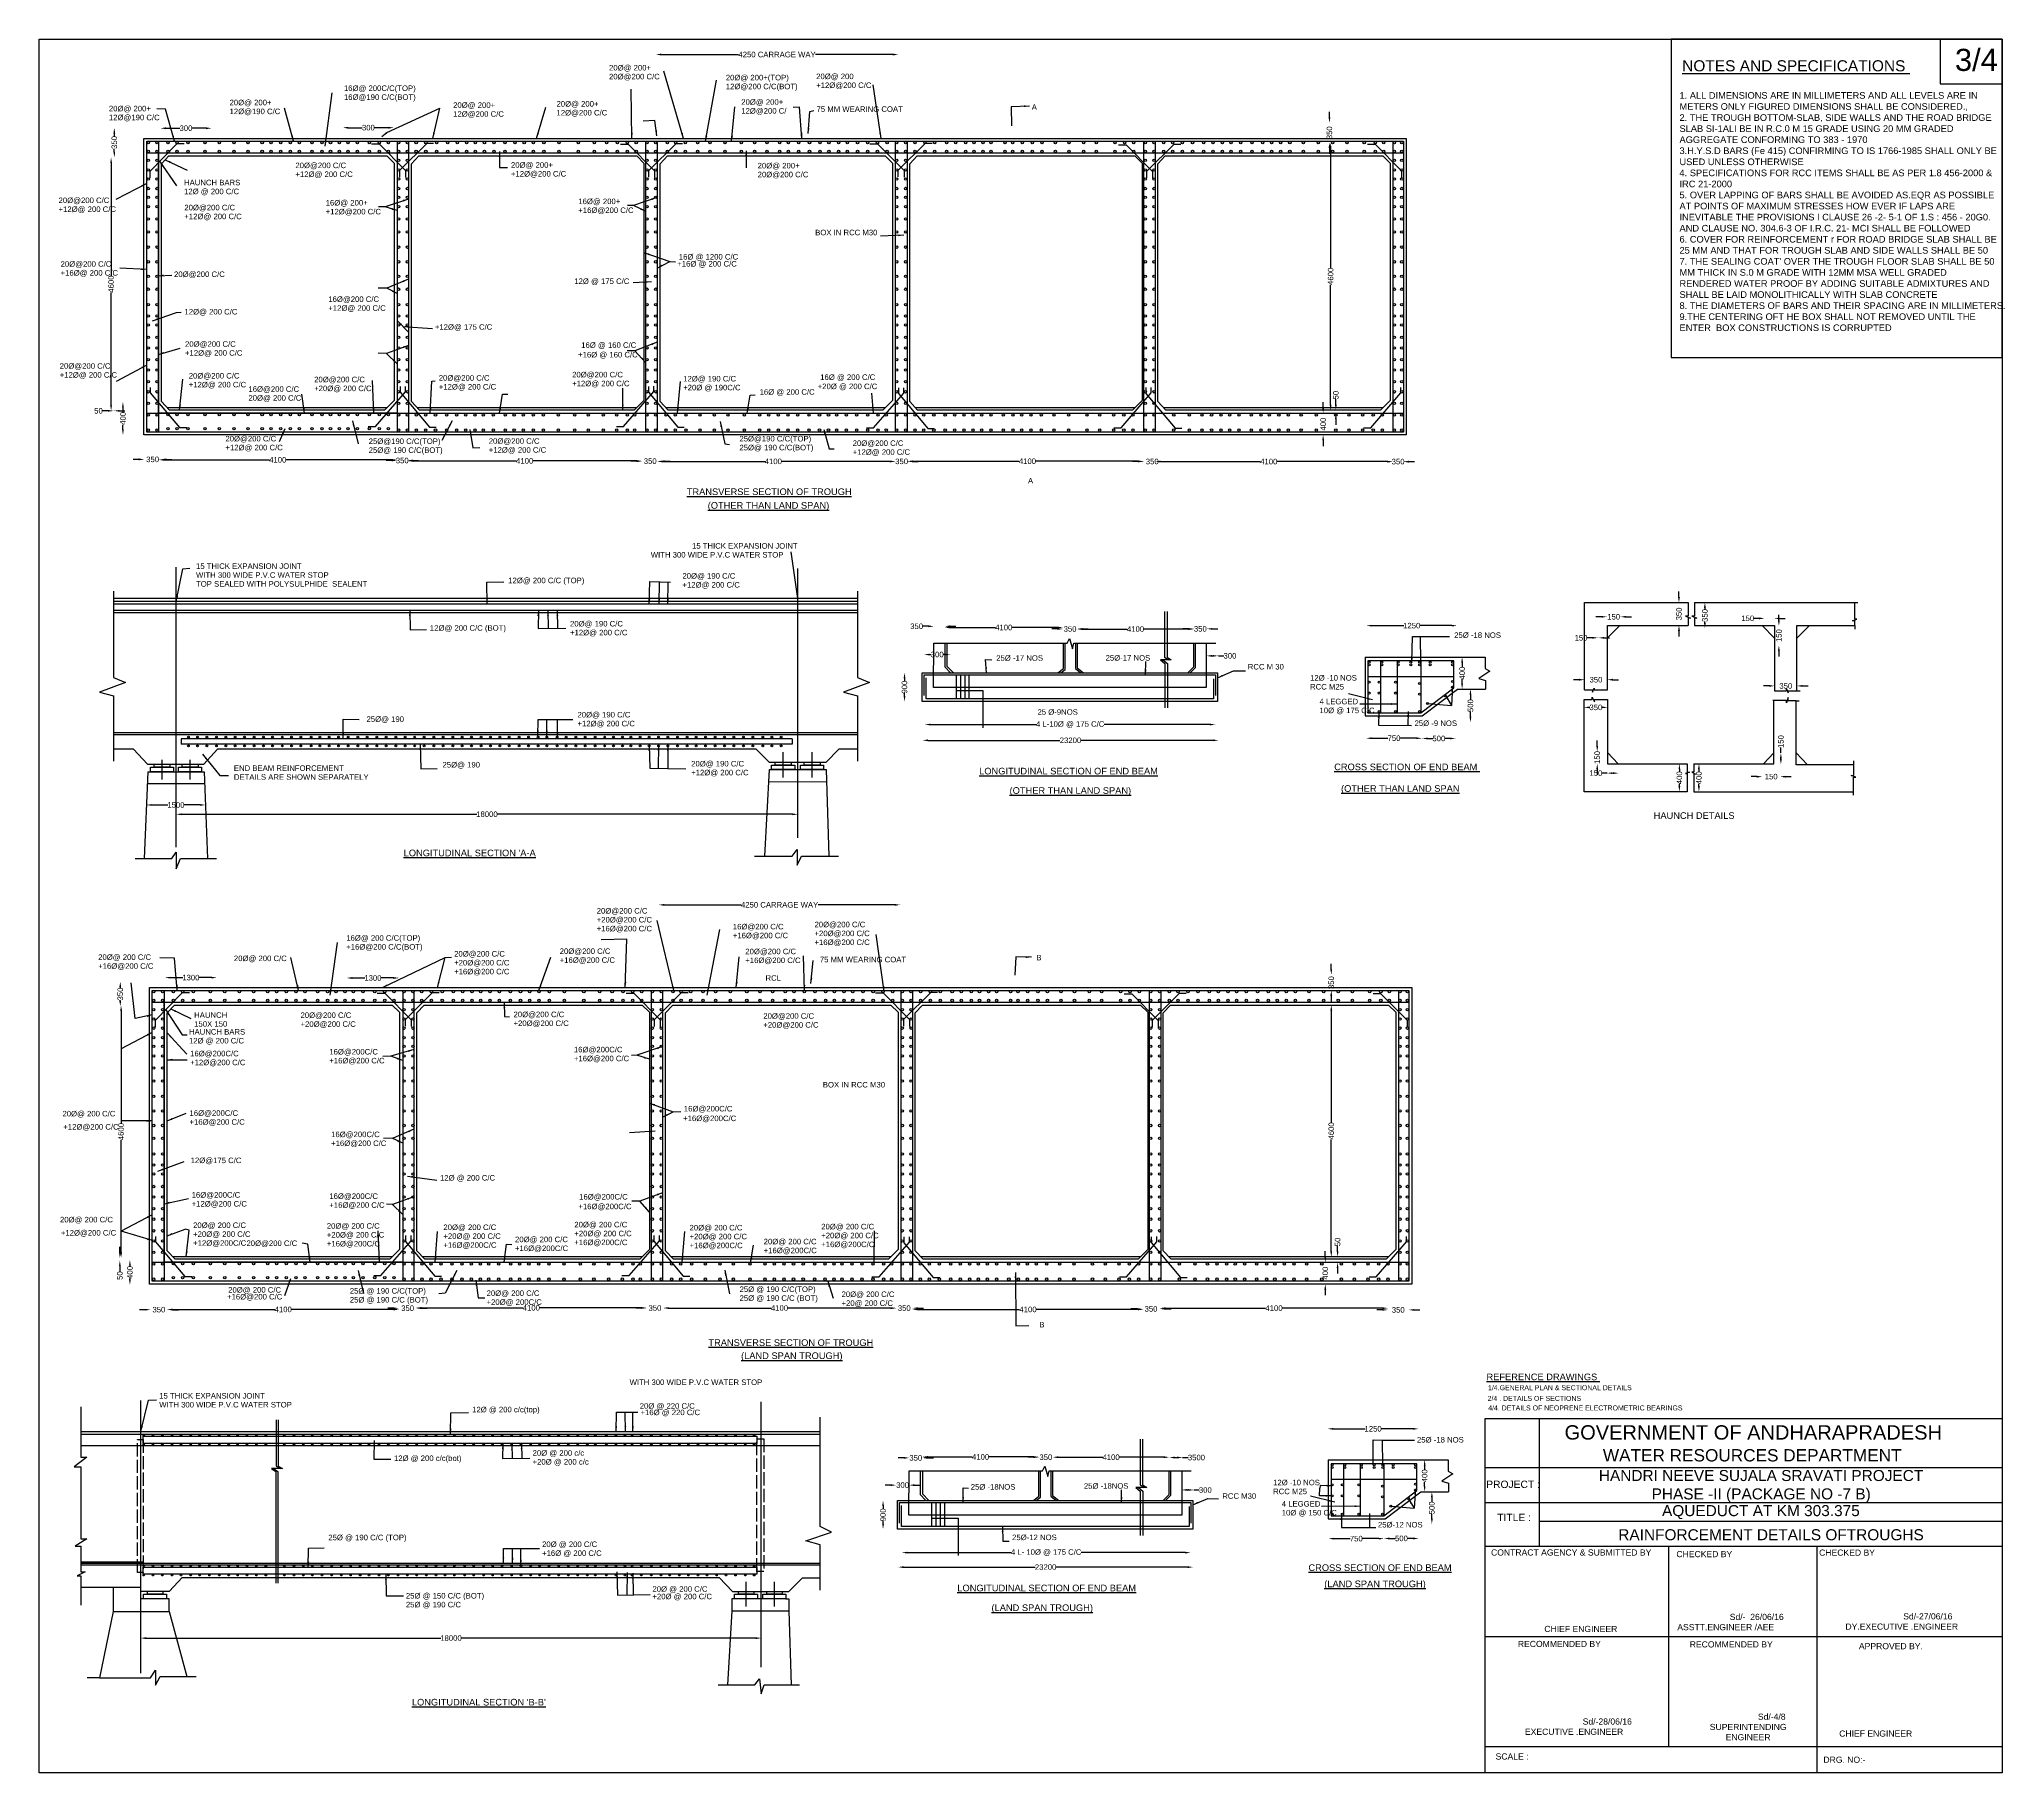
# Model space of a CAD drawing. Header units: millimetres. Extents: x 1802285 to 1820054, y 5576216 to 5591887.
import ezdxf

# ---------------------------------------------------------------- set-up
doc = ezdxf.new("R2010")
doc.units = ezdxf.units.MM
doc.header["$MEASUREMENT"] = 0
doc.linetypes.add('ACAD_ISO02W100', pattern=[15, 12, -3])
for name, color, linetype in [('DIMENSION', 7, 'Continuous'), ('DRAWING', 2, 'Continuous'), ('TEXT', 7, 'Continuous')]:
    doc.layers.add(name, color=color, linetype=linetype)
doc.styles.get("Standard").update_dxf_attribs({"font": 'arial.ttf', "height": 50})
doc.dimstyles.get("Standard").update_dxf_attribs({"dimtxt": 50, "dimasz": 50, "dimexe": 0.18, "dimexo": 0.0625, "dimgap": 0.09, "dimtad": 0, "dimdec": 0, "dimzin": 0, "dimdsep": 46, "dimtxsty": 'Standard', "dimcen": 0.09, "dimse1": 1, "dimse2": 1, "dimadec": 0, "dimazin": 0, "dimtfac": 1, "dimtdec": 0, "dimtofl": 0, "dimtmove": 0, "dimatfit": 3, "dimfxl": 1, "dimtolj": 1, "dimtzin": 0, "dimarcsym": 0})

# ---------------------------------------------------------------- blocks, each defined once
blk = doc.blocks.new('*D54')
at = {"layer": 'Defpoints', "color": 0, "transparency": 16777216}
for p in [(1803381, 5591071), (1803841, 5591083), (1803841, 5591081)]:
    blk.add_point(p, dxfattribs=at)
at = {"layer": 'DIMENSION', "color": 0, "lineweight": -2, "transparency": 16777216}
for p, q in [((1803431, 5591083), (1803556, 5591083)), ((1803791, 5591083), (1803666, 5591083))]:
    blk.add_line(p, q, dxfattribs=at)
at = {"layer": 'DIMENSION', "color": 0, "transparency": 16777216}
for points in [[(1803431, 5591091), (1803431, 5591074), (1803381, 5591083)], [(1803791, 5591091), (1803791, 5591074), (1803841, 5591083)]]:
    blk.add_solid(points, dxfattribs=at)
at = {"layer": 'DIMENSION', "color": 0, "transparency": 16777216, "insert": (1803611, 5591083), "char_height": 50, "attachment_point": 5}
blk.add_mtext('\\A1;300', dxfattribs=at)
blk = doc.blocks.new('*D55')
at = {"layer": 'Defpoints', "color": 0, "transparency": 16777216}
for p in [(1802962, 5591088), (1802963, 5591088), (1802951, 5590819)]:
    blk.add_point(p, dxfattribs=at)
at = {"layer": 'DIMENSION', "color": 0, "lineweight": -2, "transparency": 16777216}
for p, q in [((1802963, 5591038), (1802963, 5591009)), ((1802963, 5590869), (1802963, 5590898))]:
    blk.add_line(p, q, dxfattribs=at)
at = {"layer": 'DIMENSION', "color": 0, "transparency": 16777216}
for points in [[(1802955, 5591038), (1802971, 5591038), (1802963, 5591088)], [(1802955, 5590869), (1802971, 5590869), (1802963, 5590819)]]:
    blk.add_solid(points, dxfattribs=at)
at = {"layer": 'DIMENSION', "color": 0, "transparency": 16777216, "insert": (1802963, 5590954), "char_height": 50, "attachment_point": 5, "rotation": 90}
blk.add_mtext('\\A1;350', dxfattribs=at)
blk = doc.blocks.new('*D56')
at = {"layer": 'Defpoints', "color": 0, "transparency": 16777216}
for p in [(1802963, 5590819), (1802934, 5588528), (1802956, 5588528)]:
    blk.add_point(p, dxfattribs=at)
at = {"layer": 'DIMENSION', "color": 0, "lineweight": -2, "transparency": 16777216}
for p, q in [((1802934, 5590769), (1802934, 5589749)), ((1802934, 5588578), (1802934, 5589598))]:
    blk.add_line(p, q, dxfattribs=at)
at = {"layer": 'DIMENSION', "color": 0, "transparency": 16777216}
for points in [[(1802926, 5590769), (1802942, 5590769), (1802934, 5590819)], [(1802926, 5588578), (1802942, 5588578), (1802934, 5588528)]]:
    blk.add_solid(points, dxfattribs=at)
at = {"layer": 'DIMENSION', "color": 0, "transparency": 16777216, "insert": (1802934, 5589674), "char_height": 50, "attachment_point": 5, "rotation": 90}
blk.add_mtext('\\A1;4600', dxfattribs=at)
blk = doc.blocks.new('*D57')
at = {"layer": 'Defpoints', "color": 0, "transparency": 16777216}
for p in [(1805030, 5591076), (1805490, 5591088), (1805490, 5591086)]:
    blk.add_point(p, dxfattribs=at)
at = {"layer": 'DIMENSION', "color": 0, "lineweight": -2, "transparency": 16777216}
for p, q in [((1805080, 5591088), (1805204, 5591088)), ((1805440, 5591088), (1805315, 5591088))]:
    blk.add_line(p, q, dxfattribs=at)
at = {"layer": 'DIMENSION', "color": 0, "transparency": 16777216}
for points in [[(1805080, 5591096), (1805080, 5591079), (1805030, 5591088)], [(1805440, 5591096), (1805440, 5591079), (1805490, 5591088)]]:
    blk.add_solid(points, dxfattribs=at)
at = {"layer": 'DIMENSION', "color": 0, "transparency": 16777216, "insert": (1805260, 5591088), "char_height": 50, "attachment_point": 5}
blk.add_mtext('\\A1;300', dxfattribs=at)
blk = doc.blocks.new('*D58')
at = {"layer": 'Defpoints', "color": 0, "transparency": 16777216}
for p in [(1802956, 5588528), (1802956, 5588528), (1802959, 5588554)]:
    blk.add_point(p, dxfattribs=at)
at = {"layer": 'DIMENSION', "color": 0, "lineweight": -2, "transparency": 16777216}
for p, q in [((1802906, 5588528), (1802856, 5588528)), ((1803009, 5588528), (1803059, 5588528))]:
    blk.add_line(p, q, dxfattribs=at)
at = {"layer": 'DIMENSION', "color": 0, "transparency": 16777216}
for points in [[(1802906, 5588536), (1802906, 5588520), (1802956, 5588528)], [(1803009, 5588536), (1803009, 5588520), (1802959, 5588528)]]:
    blk.add_solid(points, dxfattribs=at)
at = {"layer": 'DIMENSION', "color": 0, "transparency": 16777216, "insert": (1802820, 5588528), "char_height": 50, "attachment_point": 5}
blk.add_mtext('\\A1;50', dxfattribs=at)
blk = doc.blocks.new('*D59')
at = {"layer": 'Defpoints', "color": 0, "transparency": 16777216}
for p in [(1803046, 5588610), (1803041, 5588310), (1803041, 5588310)]:
    blk.add_point(p, dxfattribs=at)
at = {"layer": 'DIMENSION', "color": 0, "lineweight": -2, "transparency": 16777216}
for p, q in [((1803041, 5588560), (1803041, 5588516)), ((1803041, 5588360), (1803041, 5588403))]:
    blk.add_line(p, q, dxfattribs=at)
at = {"layer": 'DIMENSION', "color": 0, "transparency": 16777216}
for points in [[(1803033, 5588560), (1803049, 5588560), (1803041, 5588610)], [(1803033, 5588360), (1803049, 5588360), (1803041, 5588310)]]:
    blk.add_solid(points, dxfattribs=at)
at = {"layer": 'DIMENSION', "color": 0, "transparency": 16777216, "insert": (1803041, 5588460), "char_height": 50, "attachment_point": 5, "rotation": 90}
blk.add_mtext('\\A1;400', dxfattribs=at)
blk = doc.blocks.new('*D60')
at = {"layer": 'Defpoints', "color": 0, "transparency": 16777216}
for p in [(1803234, 5588089), (1803234, 5588087), (1803384, 5588082)]:
    blk.add_point(p, dxfattribs=at)
at = {"layer": 'DIMENSION', "color": 0, "lineweight": -2, "transparency": 16777216}
for p, q in [((1803184, 5588089), (1803134, 5588089)), ((1803434, 5588089), (1803484, 5588089))]:
    blk.add_line(p, q, dxfattribs=at)
at = {"layer": 'DIMENSION', "color": 0, "transparency": 16777216}
for points in [[(1803184, 5588098), (1803184, 5588081), (1803234, 5588089)], [(1803434, 5588098), (1803434, 5588081), (1803384, 5588089)]]:
    blk.add_solid(points, dxfattribs=at)
at = {"layer": 'DIMENSION', "color": 0, "transparency": 16777216, "insert": (1803309, 5588089), "char_height": 50, "attachment_point": 5}
blk.add_mtext('\\A1;350', dxfattribs=at)
blk = doc.blocks.new('*D61')
at = {"layer": 'Defpoints', "color": 0, "transparency": 16777216}
for p in [(1803363, 5588336), (1805520, 5588336), (1805520, 5588085)]:
    blk.add_point(p, dxfattribs=at)
at = {"layer": 'DIMENSION', "color": 0, "lineweight": -2, "transparency": 16777216}
for p, q in [((1803413, 5588085), (1804366, 5588085)), ((1805470, 5588085), (1804517, 5588085))]:
    blk.add_line(p, q, dxfattribs=at)
at = {"layer": 'DIMENSION', "color": 0, "transparency": 16777216}
for points in [[(1803413, 5588093), (1803413, 5588077), (1803363, 5588085)], [(1805470, 5588093), (1805470, 5588077), (1805520, 5588085)]]:
    blk.add_solid(points, dxfattribs=at)
at = {"layer": 'DIMENSION', "color": 0, "transparency": 16777216, "insert": (1804441, 5588085), "char_height": 50, "attachment_point": 5}
blk.add_mtext('\\A1;4100', dxfattribs=at)
blk = doc.blocks.new('*D62')
at = {"layer": 'Defpoints', "color": 0, "transparency": 16777216}
for p in [(1805621, 5588336), (1807733, 5588093), (1807733, 5588075)]:
    blk.add_point(p, dxfattribs=at)
at = {"layer": 'DIMENSION', "color": 0, "lineweight": -2, "transparency": 16777216}
for p, q in [((1805671, 5588075), (1806598, 5588075)), ((1807683, 5588075), (1806749, 5588075))]:
    blk.add_line(p, q, dxfattribs=at)
at = {"layer": 'DIMENSION', "color": 0, "transparency": 16777216}
for points in [[(1805671, 5588083), (1805671, 5588066), (1805621, 5588075)], [(1807683, 5588083), (1807683, 5588066), (1807733, 5588075)]]:
    blk.add_solid(points, dxfattribs=at)
at = {"layer": 'DIMENSION', "color": 0, "transparency": 16777216, "insert": (1806673, 5588075), "char_height": 50, "attachment_point": 5}
blk.add_mtext('\\A1;4100', dxfattribs=at)
blk = doc.blocks.new('*D63')
at = {"layer": 'Defpoints', "color": 0, "transparency": 16777216}
for p in [(1807733, 5588093), (1807890, 5588090), (1807890, 5588073)]:
    blk.add_point(p, dxfattribs=at)
at = {"layer": 'DIMENSION', "color": 0, "lineweight": -2, "transparency": 16777216}
for p, q in [((1807683, 5588073), (1807633, 5588073)), ((1807940, 5588073), (1807990, 5588073))]:
    blk.add_line(p, q, dxfattribs=at)
at = {"layer": 'DIMENSION', "color": 0, "transparency": 16777216}
for points in [[(1807683, 5588081), (1807683, 5588064), (1807733, 5588073)], [(1807940, 5588081), (1807940, 5588064), (1807890, 5588073)]]:
    blk.add_solid(points, dxfattribs=at)
at = {"layer": 'DIMENSION', "color": 0, "transparency": 16777216, "insert": (1807808, 5588073), "char_height": 50, "attachment_point": 5}
blk.add_mtext('\\A1;350', dxfattribs=at)
blk = doc.blocks.new('*D64')
at = {"layer": 'Defpoints', "color": 0, "transparency": 16777216}
for p in [(1807870, 5588336), (1810027, 5588354), (1810027, 5588071)]:
    blk.add_point(p, dxfattribs=at)
at = {"layer": 'DIMENSION', "color": 0, "lineweight": -2, "transparency": 16777216}
for p, q in [((1807920, 5588071), (1808846, 5588071)), ((1809977, 5588071), (1808997, 5588071))]:
    blk.add_line(p, q, dxfattribs=at)
at = {"layer": 'DIMENSION', "color": 0, "transparency": 16777216}
for points in [[(1807920, 5588079), (1807920, 5588062), (1807870, 5588071)], [(1809977, 5588079), (1809977, 5588062), (1810027, 5588071)]]:
    blk.add_solid(points, dxfattribs=at)
at = {"layer": 'DIMENSION', "color": 0, "transparency": 16777216, "insert": (1808921, 5588071), "char_height": 50, "attachment_point": 5}
blk.add_mtext('\\A1;4100', dxfattribs=at)
blk = doc.blocks.new('*D65')
at = {"layer": 'Defpoints', "color": 0, "transparency": 16777216}
for p in [(1810131, 5588336), (1812269, 5588336), (1812269, 5588072)]:
    blk.add_point(p, dxfattribs=at)
at = {"layer": 'DIMENSION', "color": 0, "lineweight": -2, "transparency": 16777216}
for p, q in [((1810181, 5588072), (1811143, 5588072)), ((1812219, 5588072), (1811294, 5588072))]:
    blk.add_line(p, q, dxfattribs=at)
at = {"layer": 'DIMENSION', "color": 0, "transparency": 16777216}
for points in [[(1810181, 5588080), (1810181, 5588063), (1810131, 5588072)], [(1812219, 5588080), (1812219, 5588063), (1812269, 5588072)]]:
    blk.add_solid(points, dxfattribs=at)
at = {"layer": 'DIMENSION', "color": 0, "transparency": 16777216, "insert": (1811219, 5588072), "char_height": 50, "attachment_point": 5}
blk.add_mtext('\\A1;4100', dxfattribs=at)
blk = doc.blocks.new('*D66')
at = {"layer": 'Defpoints', "color": 0, "transparency": 16777216}
for p in [(1812269, 5588336), (1812374, 5588336), (1812374, 5588070)]:
    blk.add_point(p, dxfattribs=at)
at = {"layer": 'DIMENSION', "color": 0, "lineweight": -2, "transparency": 16777216}
for p, q in [((1812219, 5588070), (1812169, 5588070)), ((1812424, 5588070), (1812474, 5588070))]:
    blk.add_line(p, q, dxfattribs=at)
at = {"layer": 'DIMENSION', "color": 0, "transparency": 16777216}
for points in [[(1812219, 5588078), (1812219, 5588062), (1812269, 5588070)], [(1812424, 5588078), (1812424, 5588062), (1812374, 5588070)]]:
    blk.add_solid(points, dxfattribs=at)
at = {"layer": 'DIMENSION', "color": 0, "transparency": 16777216, "insert": (1812347, 5588070), "char_height": 50, "attachment_point": 5}
blk.add_mtext('\\A1;350', dxfattribs=at)
blk = doc.blocks.new('*D67')
at = {"layer": 'Defpoints', "color": 0, "transparency": 16777216}
for p in [(1812374, 5588336), (1814523, 5588336), (1814523, 5588069)]:
    blk.add_point(p, dxfattribs=at)
at = {"layer": 'DIMENSION', "color": 0, "lineweight": -2, "transparency": 16777216}
for p, q in [((1812424, 5588069), (1813326, 5588069)), ((1814473, 5588069), (1813477, 5588069))]:
    blk.add_line(p, q, dxfattribs=at)
at = {"layer": 'DIMENSION', "color": 0, "transparency": 16777216}
for points in [[(1812424, 5588077), (1812424, 5588061), (1812374, 5588069)], [(1814473, 5588077), (1814473, 5588061), (1814523, 5588069)]]:
    blk.add_solid(points, dxfattribs=at)
at = {"layer": 'DIMENSION', "color": 0, "transparency": 16777216, "insert": (1813401, 5588069), "char_height": 50, "attachment_point": 5}
blk.add_mtext('\\A1;4100', dxfattribs=at)
blk = doc.blocks.new('*D68')
at = {"layer": 'Defpoints', "color": 0, "transparency": 16777216}
for p in [(1814523, 5588336), (1814618, 5588336), (1814618, 5588069)]:
    blk.add_point(p, dxfattribs=at)
at = {"layer": 'DIMENSION', "color": 0, "lineweight": -2, "transparency": 16777216}
for p, q in [((1814473, 5588069), (1814423, 5588069)), ((1814668, 5588069), (1814718, 5588069))]:
    blk.add_line(p, q, dxfattribs=at)
at = {"layer": 'DIMENSION', "color": 0, "transparency": 16777216}
for points in [[(1814473, 5588077), (1814473, 5588060), (1814523, 5588069)], [(1814668, 5588077), (1814668, 5588060), (1814618, 5588069)]]:
    blk.add_solid(points, dxfattribs=at)
at = {"layer": 'DIMENSION', "color": 0, "transparency": 16777216, "insert": (1814570, 5588069), "char_height": 50, "attachment_point": 5}
blk.add_mtext('\\A1;350', dxfattribs=at)
blk = doc.blocks.new('*D69')
at = {"layer": 'Defpoints', "color": 0, "transparency": 16777216}
for p in [(1813892, 5588507), (1813892, 5588507), (1813892, 5588310)]:
    blk.add_point(p, dxfattribs=at)
at = {"layer": 'DIMENSION', "color": 0, "lineweight": -2, "transparency": 16777216}
for p, q in [((1813892, 5588557), (1813892, 5588607)), ((1813892, 5588260), (1813892, 5588210))]:
    blk.add_line(p, q, dxfattribs=at)
at = {"layer": 'DIMENSION', "color": 0, "transparency": 16777216}
for points in [[(1813884, 5588557), (1813901, 5588557), (1813892, 5588507)], [(1813884, 5588260), (1813901, 5588260), (1813892, 5588310)]]:
    blk.add_solid(points, dxfattribs=at)
at = {"layer": 'DIMENSION', "color": 0, "transparency": 16777216, "insert": (1813892, 5588408), "char_height": 50, "attachment_point": 5, "rotation": 90}
blk.add_mtext('\\A1;400', dxfattribs=at)
blk = doc.blocks.new('*D70')
at = {"layer": 'Defpoints', "color": 0, "transparency": 16777216}
for p in [(1814007, 5588534), (1814007, 5588534), (1814007, 5588503)]:
    blk.add_point(p, dxfattribs=at)
at = {"layer": 'DIMENSION', "color": 0, "lineweight": -2, "transparency": 16777216}
for p, q in [((1814007, 5588584), (1814007, 5588634)), ((1814007, 5588453), (1814007, 5588403))]:
    blk.add_line(p, q, dxfattribs=at)
at = {"layer": 'DIMENSION', "color": 0, "transparency": 16777216}
for points in [[(1813999, 5588584), (1814016, 5588584), (1814007, 5588534)], [(1813999, 5588453), (1814016, 5588453), (1814007, 5588503)]]:
    blk.add_solid(points, dxfattribs=at)
at = {"layer": 'DIMENSION', "color": 0, "transparency": 16777216, "insert": (1814007, 5588670), "char_height": 50, "attachment_point": 5, "rotation": 90}
blk.add_mtext('\\A1;50', dxfattribs=at)
blk = doc.blocks.new('*D71')
at = {"layer": 'Defpoints', "color": 0, "transparency": 16777216}
for p in [(1813960, 5590953), (1813968, 5590953), (1813942, 5588534)]:
    blk.add_point(p, dxfattribs=at)
at = {"layer": 'DIMENSION', "color": 0, "lineweight": -2, "transparency": 16777216}
for p, q in [((1813960, 5590903), (1813960, 5589819)), ((1813960, 5588584), (1813960, 5589668))]:
    blk.add_line(p, q, dxfattribs=at)
at = {"layer": 'DIMENSION', "color": 0, "transparency": 16777216}
for points in [[(1813951, 5590903), (1813968, 5590903), (1813960, 5590953)], [(1813951, 5588584), (1813968, 5588584), (1813960, 5588534)]]:
    blk.add_solid(points, dxfattribs=at)
at = {"layer": 'DIMENSION', "color": 0, "transparency": 16777216, "insert": (1813960, 5589744), "char_height": 50, "attachment_point": 5, "rotation": 90}
blk.add_mtext('\\A1;4600', dxfattribs=at)
blk = doc.blocks.new('*D72')
at = {"layer": 'Defpoints', "color": 0, "transparency": 16777216}
for p in [(1813949, 5591132), (1813960, 5591132), (1813978, 5590953)]:
    blk.add_point(p, dxfattribs=at)
at = {"layer": 'DIMENSION', "color": 0, "lineweight": -2, "transparency": 16777216}
for p, q in [((1813949, 5591182), (1813949, 5591232)), ((1813949, 5590903), (1813949, 5590853))]:
    blk.add_line(p, q, dxfattribs=at)
at = {"layer": 'DIMENSION', "color": 0, "transparency": 16777216}
for points in [[(1813941, 5591182), (1813958, 5591182), (1813949, 5591132)], [(1813941, 5590903), (1813958, 5590903), (1813949, 5590953)]]:
    blk.add_solid(points, dxfattribs=at)
at = {"layer": 'DIMENSION', "color": 0, "transparency": 16777216, "insert": (1813949, 5591042), "char_height": 50, "attachment_point": 5, "rotation": 90}
blk.add_mtext('\\A1;350', dxfattribs=at)
blk = doc.blocks.new('*D73')
at = {"layer": 'Defpoints', "color": 0, "transparency": 16777216}
for p in [(1807860, 5591757), (1810051, 5591749), (1810051, 5591742)]:
    blk.add_point(p, dxfattribs=at)
at = {"layer": 'DIMENSION', "color": 0, "lineweight": -2, "transparency": 16777216}
for p, q in [((1807910, 5591749), (1808607, 5591749)), ((1810001, 5591749), (1809304, 5591749))]:
    blk.add_line(p, q, dxfattribs=at)
at = {"layer": 'DIMENSION', "color": 0, "transparency": 16777216}
for points in [[(1807910, 5591758), (1807910, 5591741), (1807860, 5591749)], [(1810001, 5591758), (1810001, 5591741), (1810051, 5591749)]]:
    blk.add_solid(points, dxfattribs=at)
at = {"layer": 'DIMENSION', "color": 0, "transparency": 16777216, "insert": (1808955, 5591749), "char_height": 50, "attachment_point": 5}
blk.add_mtext('\\A1;4250 CARRAGE WAY', dxfattribs=at)
blk = doc.blocks.new('*D74')
at = {"layer": 'Defpoints', "color": 0, "transparency": 16777216}
for p in [(1803252, 5584965), (1803252, 5584954), (1803788, 5584963)]:
    blk.add_point(p, dxfattribs=at)
at = {"layer": 'DIMENSION', "color": 0, "lineweight": -2, "transparency": 16777216}
for p, q in [((1803302, 5584965), (1803448, 5584965)), ((1803738, 5584965), (1803592, 5584965))]:
    blk.add_line(p, q, dxfattribs=at)
at = {"layer": 'DIMENSION', "color": 0, "transparency": 16777216}
for points in [[(1803302, 5584973), (1803302, 5584957), (1803252, 5584965)], [(1803738, 5584973), (1803738, 5584957), (1803788, 5584965)]]:
    blk.add_solid(points, dxfattribs=at)
at = {"layer": 'DIMENSION', "color": 0, "transparency": 16777216, "insert": (1803520, 5584965), "char_height": 50, "attachment_point": 5}
blk.add_mtext('\\A1;1500', dxfattribs=at)
blk = doc.blocks.new('*D75')
at = {"layer": 'Defpoints', "color": 0, "transparency": 16777216}
for p in [(1803522, 5584881), (1803522, 5584881), (1809142, 5584881)]:
    blk.add_point(p, dxfattribs=at)
at = {"layer": 'DIMENSION', "color": 0, "lineweight": -2, "transparency": 16777216}
for p, q in [((1803572, 5584881), (1806241, 5584881)), ((1809092, 5584881), (1806424, 5584881))]:
    blk.add_line(p, q, dxfattribs=at)
at = {"layer": 'DIMENSION', "color": 0, "transparency": 16777216}
for points in [[(1803572, 5584889), (1803572, 5584872), (1803522, 5584881)], [(1809092, 5584889), (1809092, 5584872), (1809142, 5584881)]]:
    blk.add_solid(points, dxfattribs=at)
at = {"layer": 'DIMENSION', "color": 0, "transparency": 16777216, "insert": (1806332, 5584881), "char_height": 50, "attachment_point": 5}
blk.add_mtext('\\A1;18000', dxfattribs=at)
blk = doc.blocks.new('*D76')
at = {"layer": 'Defpoints', "color": 0, "transparency": 16777216}
for p in [(1810266, 5586159), (1810107, 5585901), (1810266, 5585901)]:
    blk.add_point(p, dxfattribs=at)
at = {"layer": 'DIMENSION', "color": 0, "lineweight": -2, "transparency": 16777216}
for p, q in [((1810107, 5586109), (1810107, 5586085)), ((1810107, 5585951), (1810107, 5585975))]:
    blk.add_line(p, q, dxfattribs=at)
at = {"layer": 'DIMENSION', "color": 0, "transparency": 16777216}
for points in [[(1810099, 5586109), (1810116, 5586109), (1810107, 5586159)], [(1810099, 5585951), (1810116, 5585951), (1810107, 5585901)]]:
    blk.add_solid(points, dxfattribs=at)
at = {"layer": 'DIMENSION', "color": 0, "transparency": 16777216, "insert": (1810107, 5586030), "char_height": 50, "attachment_point": 5, "rotation": 90}
blk.add_mtext('\\A1;900', dxfattribs=at)
blk = doc.blocks.new('*D77')
at = {"layer": 'Defpoints', "color": 0, "transparency": 16777216}
for p in [(1810285, 5586325), (1810285, 5586159), (1810522, 5586159)]:
    blk.add_point(p, dxfattribs=at)
at = {"layer": 'DIMENSION', "color": 0, "lineweight": -2, "transparency": 16777216}
for p, q in [((1810335, 5586325), (1810348, 5586325)), ((1810472, 5586325), (1810459, 5586325))]:
    blk.add_line(p, q, dxfattribs=at)
at = {"layer": 'DIMENSION', "color": 0, "transparency": 16777216}
for points in [[(1810335, 5586333), (1810335, 5586316), (1810285, 5586325)], [(1810472, 5586333), (1810472, 5586316), (1810522, 5586325)]]:
    blk.add_solid(points, dxfattribs=at)
at = {"layer": 'DIMENSION', "color": 0, "transparency": 16777216, "insert": (1810403, 5586325), "char_height": 50, "attachment_point": 5}
blk.add_mtext('\\A1;300', dxfattribs=at)
blk = doc.blocks.new('*D78')
at = {"layer": 'Defpoints', "color": 0, "transparency": 16777216}
for p in [(1810372, 5586580), (1810372, 5586429), (1810471, 5586428)]:
    blk.add_point(p, dxfattribs=at)
at = {"layer": 'DIMENSION', "color": 0, "lineweight": -2, "transparency": 16777216}
for p, q in [((1810322, 5586580), (1810272, 5586580)), ((1810521, 5586580), (1810571, 5586580))]:
    blk.add_line(p, q, dxfattribs=at)
at = {"layer": 'DIMENSION', "color": 0, "transparency": 16777216}
for points in [[(1810322, 5586589), (1810322, 5586572), (1810372, 5586580)], [(1810521, 5586589), (1810521, 5586572), (1810471, 5586580)]]:
    blk.add_solid(points, dxfattribs=at)
at = {"layer": 'DIMENSION', "color": 0, "transparency": 16777216, "insert": (1810217, 5586580), "char_height": 50, "attachment_point": 5}
blk.add_mtext('\\A1;350', dxfattribs=at)
blk = doc.blocks.new('*D79')
at = {"layer": 'Defpoints', "color": 0, "transparency": 16777216}
for p in [(1810471, 5586580), (1811540, 5586569), (1811540, 5586567)]:
    blk.add_point(p, dxfattribs=at)
at = {"layer": 'DIMENSION', "color": 0, "lineweight": -2, "transparency": 16777216}
for p, q in [((1810521, 5586569), (1810930, 5586569)), ((1811490, 5586569), (1811081, 5586569))]:
    blk.add_line(p, q, dxfattribs=at)
at = {"layer": 'DIMENSION', "color": 0, "transparency": 16777216}
for points in [[(1810521, 5586577), (1810521, 5586561), (1810471, 5586569)], [(1811490, 5586577), (1811490, 5586561), (1811540, 5586569)]]:
    blk.add_solid(points, dxfattribs=at)
at = {"layer": 'DIMENSION', "color": 0, "transparency": 16777216, "insert": (1811005, 5586569), "char_height": 50, "attachment_point": 5}
blk.add_mtext('\\A1;4100', dxfattribs=at)
blk = doc.blocks.new('*D80')
at = {"layer": 'Defpoints', "color": 0, "transparency": 16777216}
for p in [(1811540, 5586567), (1811668, 5586561), (1811668, 5586556)]:
    blk.add_point(p, dxfattribs=at)
at = {"layer": 'DIMENSION', "color": 0, "lineweight": -2, "transparency": 16777216}
for p, q in [((1811490, 5586556), (1811440, 5586556)), ((1811718, 5586556), (1811768, 5586556))]:
    blk.add_line(p, q, dxfattribs=at)
at = {"layer": 'DIMENSION', "color": 0, "transparency": 16777216}
for points in [[(1811490, 5586565), (1811490, 5586548), (1811540, 5586556)], [(1811718, 5586565), (1811718, 5586548), (1811668, 5586556)]]:
    blk.add_solid(points, dxfattribs=at)
at = {"layer": 'DIMENSION', "color": 0, "transparency": 16777216, "insert": (1811604, 5586556), "char_height": 50, "attachment_point": 5}
blk.add_mtext('\\A1;350', dxfattribs=at)
blk = doc.blocks.new('*D81')
at = {"layer": 'Defpoints', "color": 0, "transparency": 16777216}
for p in [(1811668, 5586556), (1812723, 5586555), (1812723, 5586555)]:
    blk.add_point(p, dxfattribs=at)
at = {"layer": 'DIMENSION', "color": 0, "lineweight": -2, "transparency": 16777216}
for p, q in [((1811718, 5586555), (1812120, 5586555)), ((1812673, 5586555), (1812271, 5586555))]:
    blk.add_line(p, q, dxfattribs=at)
at = {"layer": 'DIMENSION', "color": 0, "transparency": 16777216}
for points in [[(1811718, 5586563), (1811718, 5586546), (1811668, 5586555)], [(1812673, 5586563), (1812673, 5586546), (1812723, 5586555)]]:
    blk.add_solid(points, dxfattribs=at)
at = {"layer": 'DIMENSION', "color": 0, "transparency": 16777216, "insert": (1812196, 5586555), "char_height": 50, "attachment_point": 5}
blk.add_mtext('\\A1;4100', dxfattribs=at)
blk = doc.blocks.new('*D82')
at = {"layer": 'Defpoints', "color": 0, "transparency": 16777216}
for p in [(1812723, 5586555), (1812841, 5586559), (1812841, 5586557)]:
    blk.add_point(p, dxfattribs=at)
at = {"layer": 'DIMENSION', "color": 0, "lineweight": -2, "transparency": 16777216}
for p, q in [((1812673, 5586557), (1812623, 5586557)), ((1812891, 5586557), (1812941, 5586557))]:
    blk.add_line(p, q, dxfattribs=at)
at = {"layer": 'DIMENSION', "color": 0, "transparency": 16777216}
for points in [[(1812673, 5586565), (1812673, 5586549), (1812723, 5586557)], [(1812891, 5586565), (1812891, 5586549), (1812841, 5586557)]]:
    blk.add_solid(points, dxfattribs=at)
at = {"layer": 'DIMENSION', "color": 0, "transparency": 16777216, "insert": (1812782, 5586557), "char_height": 50, "attachment_point": 5}
blk.add_mtext('\\A1;350', dxfattribs=at)
blk = doc.blocks.new('*D83')
at = {"layer": 'Defpoints', "color": 0, "transparency": 16777216}
for p in [(1812836, 5586321), (1812945, 5586316), (1812945, 5586313)]:
    blk.add_point(p, dxfattribs=at)
at = {"layer": 'DIMENSION', "color": 0, "lineweight": -2, "transparency": 16777216}
for p, q in [((1812886, 5586313), (1812895, 5586313)), ((1812945, 5586313), (1812995, 5586313))]:
    blk.add_line(p, q, dxfattribs=at)
at = {"layer": 'DIMENSION', "color": 0, "transparency": 16777216}
for points in [[(1812886, 5586321), (1812886, 5586305), (1812836, 5586313)], [(1812895, 5586321), (1812895, 5586305), (1812945, 5586313)]]:
    blk.add_solid(points, dxfattribs=at)
at = {"layer": 'DIMENSION', "color": 0, "transparency": 16777216, "insert": (1813050, 5586313), "char_height": 50, "attachment_point": 5}
blk.add_mtext('\\A1;300', dxfattribs=at)
blk = doc.blocks.new('*D84')
at = {"layer": 'Defpoints', "color": 0, "transparency": 16777216}
for p in [(1810291, 5585692), (1810291, 5585680), (1812919, 5585666)]:
    blk.add_point(p, dxfattribs=at)
at = {"layer": 'DIMENSION', "color": 0, "lineweight": -2, "transparency": 16777216}
for p, q in [((1810341, 5585692), (1811297, 5585692)), ((1812869, 5585692), (1811912, 5585692))]:
    blk.add_line(p, q, dxfattribs=at)
at = {"layer": 'DIMENSION', "color": 0, "transparency": 16777216}
for points in [[(1810341, 5585700), (1810341, 5585684), (1810291, 5585692)], [(1812869, 5585700), (1812869, 5585684), (1812919, 5585692)]]:
    blk.add_solid(points, dxfattribs=at)
at = {"layer": 'DIMENSION', "color": 0, "transparency": 16777216, "insert": (1811605, 5585692), "char_height": 50, "attachment_point": 5}
blk.add_mtext('\\A1;4 L-10Ø @ 175 C/C', dxfattribs=at)
blk = doc.blocks.new('*D85')
at = {"layer": 'Defpoints', "color": 0, "transparency": 16777216}
for p in [(1810271, 5585549), (1810271, 5585535), (1812945, 5585541)]:
    blk.add_point(p, dxfattribs=at)
at = {"layer": 'DIMENSION', "color": 0, "lineweight": -2, "transparency": 16777216}
for p, q in [((1810321, 5585549), (1811513, 5585549)), ((1812895, 5585549), (1811702, 5585549))]:
    blk.add_line(p, q, dxfattribs=at)
at = {"layer": 'DIMENSION', "color": 0, "transparency": 16777216}
for points in [[(1810321, 5585558), (1810321, 5585541), (1810271, 5585549)], [(1812895, 5585558), (1812895, 5585541), (1812945, 5585549)]]:
    blk.add_solid(points, dxfattribs=at)
at = {"layer": 'DIMENSION', "color": 0, "transparency": 16777216, "insert": (1811608, 5585549), "char_height": 50, "attachment_point": 5}
blk.add_mtext('\\A1;23200', dxfattribs=at)
blk = doc.blocks.new('*D86')
at = {"layer": 'Defpoints', "color": 0, "transparency": 16777216}
for p in [(1814280, 5585581), (1814786, 5585572), (1814786, 5585568)]:
    blk.add_point(p, dxfattribs=at)
at = {"layer": 'DIMENSION', "color": 0, "lineweight": -2, "transparency": 16777216}
for p, q in [((1814330, 5585568), (1814478, 5585568)), ((1814736, 5585568), (1814588, 5585568))]:
    blk.add_line(p, q, dxfattribs=at)
at = {"layer": 'DIMENSION', "color": 0, "transparency": 16777216}
for points in [[(1814330, 5585576), (1814330, 5585560), (1814280, 5585568)], [(1814736, 5585576), (1814736, 5585560), (1814786, 5585568)]]:
    blk.add_solid(points, dxfattribs=at)
at = {"layer": 'DIMENSION', "color": 0, "transparency": 16777216, "insert": (1814533, 5585568), "char_height": 50, "attachment_point": 5}
blk.add_mtext('\\A1;750', dxfattribs=at)
blk = doc.blocks.new('*D87')
at = {"layer": 'Defpoints', "color": 0, "transparency": 16777216}
for p in [(1814786, 5585568), (1815090, 5585566), (1815090, 5585566)]:
    blk.add_point(p, dxfattribs=at)
at = {"layer": 'DIMENSION', "color": 0, "lineweight": -2, "transparency": 16777216}
for p, q in [((1814836, 5585566), (1814883, 5585566)), ((1815040, 5585566), (1814993, 5585566))]:
    blk.add_line(p, q, dxfattribs=at)
at = {"layer": 'DIMENSION', "color": 0, "transparency": 16777216}
for points in [[(1814836, 5585574), (1814836, 5585558), (1814786, 5585566)], [(1815040, 5585574), (1815040, 5585558), (1815090, 5585566)]]:
    blk.add_solid(points, dxfattribs=at)
at = {"layer": 'DIMENSION', "color": 0, "transparency": 16777216, "insert": (1814938, 5585566), "char_height": 50, "attachment_point": 5}
blk.add_mtext('\\A1;500', dxfattribs=at)
blk = doc.blocks.new('*D88')
at = {"layer": 'Defpoints', "color": 0, "transparency": 16777216}
for p in [(1815224, 5586013), (1815224, 5586013), (1815224, 5585712)]:
    blk.add_point(p, dxfattribs=at)
at = {"layer": 'DIMENSION', "color": 0, "lineweight": -2, "transparency": 16777216}
for p, q in [((1815224, 5585963), (1815224, 5585918)), ((1815224, 5585762), (1815224, 5585807))]:
    blk.add_line(p, q, dxfattribs=at)
at = {"layer": 'DIMENSION', "color": 0, "transparency": 16777216}
for points in [[(1815216, 5585963), (1815232, 5585963), (1815224, 5586013)], [(1815216, 5585762), (1815232, 5585762), (1815224, 5585712)]]:
    blk.add_solid(points, dxfattribs=at)
at = {"layer": 'DIMENSION', "color": 0, "transparency": 16777216, "insert": (1815224, 5585863), "char_height": 50, "attachment_point": 5, "rotation": 90}
blk.add_mtext('\\A1;500', dxfattribs=at)
blk = doc.blocks.new('*D89')
at = {"layer": 'Defpoints', "color": 0, "transparency": 16777216}
for p in [(1815149, 5586302), (1815149, 5586302), (1815149, 5586013)]:
    blk.add_point(p, dxfattribs=at)
at = {"layer": 'DIMENSION', "color": 0, "lineweight": -2, "transparency": 16777216}
for p, q in [((1815149, 5586252), (1815149, 5586214)), ((1815149, 5586063), (1815149, 5586101))]:
    blk.add_line(p, q, dxfattribs=at)
at = {"layer": 'DIMENSION', "color": 0, "transparency": 16777216}
for points in [[(1815140, 5586252), (1815157, 5586252), (1815149, 5586302)], [(1815140, 5586063), (1815157, 5586063), (1815149, 5586013)]]:
    blk.add_solid(points, dxfattribs=at)
at = {"layer": 'DIMENSION', "color": 0, "transparency": 16777216, "insert": (1815149, 5586157), "char_height": 50, "attachment_point": 5, "rotation": 90}
blk.add_mtext('\\A1;400', dxfattribs=at)
blk = doc.blocks.new('*D90')
at = {"layer": 'Defpoints', "color": 0, "transparency": 16777216}
for p in [(1816459, 5586666), (1816459, 5586666), (1816579, 5586669)]:
    blk.add_point(p, dxfattribs=at)
at = {"layer": 'DIMENSION', "color": 0, "lineweight": -2, "transparency": 16777216}
for p, q in [((1816409, 5586666), (1816359, 5586666)), ((1816629, 5586666), (1816679, 5586666))]:
    blk.add_line(p, q, dxfattribs=at)
at = {"layer": 'DIMENSION', "color": 0, "transparency": 16777216}
for points in [[(1816409, 5586674), (1816409, 5586658), (1816459, 5586666)], [(1816629, 5586674), (1816629, 5586658), (1816579, 5586666)]]:
    blk.add_solid(points, dxfattribs=at)
at = {"layer": 'DIMENSION', "color": 0, "transparency": 16777216, "insert": (1816519, 5586666), "char_height": 50, "attachment_point": 5}
blk.add_mtext('\\A1;150', dxfattribs=at)
blk = doc.blocks.new('*D91')
at = {"layer": 'Defpoints', "color": 0, "transparency": 16777216}
for p in [(1816382, 5586592), (1816377, 5586482), (1816377, 5586476)]:
    blk.add_point(p, dxfattribs=at)
at = {"layer": 'DIMENSION', "color": 0, "lineweight": -2, "transparency": 16777216}
for p, q in [((1816327, 5586476), (1816277, 5586476)), ((1816432, 5586476), (1816482, 5586476))]:
    blk.add_line(p, q, dxfattribs=at)
at = {"layer": 'DIMENSION', "color": 0, "transparency": 16777216}
for points in [[(1816327, 5586484), (1816327, 5586468), (1816377, 5586476)], [(1816432, 5586484), (1816432, 5586468), (1816382, 5586476)]]:
    blk.add_solid(points, dxfattribs=at)
at = {"layer": 'DIMENSION', "color": 0, "transparency": 16777216, "insert": (1816224, 5586476), "char_height": 50, "attachment_point": 5}
blk.add_mtext('\\A1;150', dxfattribs=at)
blk = doc.blocks.new('*D92')
at = {"layer": 'Defpoints', "color": 0, "transparency": 16777216}
for p in [(1816257, 5586074), (1816462, 5586097), (1816462, 5586074)]:
    blk.add_point(p, dxfattribs=at)
at = {"layer": 'DIMENSION', "color": 0, "lineweight": -2, "transparency": 16777216}
for p, q in [((1816207, 5586097), (1816157, 5586097)), ((1816512, 5586097), (1816562, 5586097))]:
    blk.add_line(p, q, dxfattribs=at)
at = {"layer": 'DIMENSION', "color": 0, "transparency": 16777216}
for points in [[(1816207, 5586106), (1816207, 5586089), (1816257, 5586097)], [(1816512, 5586106), (1816512, 5586089), (1816462, 5586097)]]:
    blk.add_solid(points, dxfattribs=at)
at = {"layer": 'DIMENSION', "color": 0, "transparency": 16777216, "insert": (1816359, 5586097), "char_height": 50, "attachment_point": 5}
blk.add_mtext('\\A1;350', dxfattribs=at)
blk = doc.blocks.new('*D93')
at = {"layer": 'Defpoints', "color": 0, "transparency": 16777216}
for p in [(1816251, 5585855), (1816464, 5585855), (1816464, 5585847)]:
    blk.add_point(p, dxfattribs=at)
at = {"layer": 'DIMENSION', "color": 0, "lineweight": -2, "transparency": 16777216}
for p, q in [((1816301, 5585847), (1816302, 5585847)), ((1816414, 5585847), (1816413, 5585847))]:
    blk.add_line(p, q, dxfattribs=at)
at = {"layer": 'DIMENSION', "color": 0, "transparency": 16777216}
for points in [[(1816301, 5585856), (1816301, 5585839), (1816251, 5585847)], [(1816414, 5585856), (1816414, 5585839), (1816464, 5585847)]]:
    blk.add_solid(points, dxfattribs=at)
at = {"layer": 'DIMENSION', "color": 0, "transparency": 16777216, "insert": (1816358, 5585847), "char_height": 50, "attachment_point": 5}
blk.add_mtext('\\A1;350', dxfattribs=at)
blk = doc.blocks.new('*D94')
at = {"layer": 'Defpoints', "color": 0, "transparency": 16777216}
for p in [(1816370, 5585449), (1816375, 5585338), (1816378, 5585449)]:
    blk.add_point(p, dxfattribs=at)
at = {"layer": 'DIMENSION', "color": 0, "lineweight": -2, "transparency": 16777216}
for p, q in [((1816370, 5585499), (1816370, 5585549)), ((1816370, 5585288), (1816370, 5585238))]:
    blk.add_line(p, q, dxfattribs=at)
at = {"layer": 'DIMENSION', "color": 0, "transparency": 16777216}
for points in [[(1816362, 5585499), (1816379, 5585499), (1816370, 5585449)], [(1816362, 5585288), (1816379, 5585288), (1816370, 5585338)]]:
    blk.add_solid(points, dxfattribs=at)
at = {"layer": 'DIMENSION', "color": 0, "transparency": 16777216, "insert": (1816370, 5585394), "char_height": 50, "attachment_point": 5, "rotation": 90}
blk.add_mtext('\\A1;150', dxfattribs=at)
blk = doc.blocks.new('*D95')
at = {"layer": 'Defpoints', "color": 0, "transparency": 16777216}
for p in [(1816461, 5585253), (1816461, 5585253), (1816562, 5585250)]:
    blk.add_point(p, dxfattribs=at)
at = {"layer": 'DIMENSION', "color": 0, "lineweight": -2, "transparency": 16777216}
for p, q in [((1816461, 5585253), (1816411, 5585253)), ((1816512, 5585253), (1816511, 5585253))]:
    blk.add_line(p, q, dxfattribs=at)
at = {"layer": 'DIMENSION', "color": 0, "transparency": 16777216}
for points in [[(1816511, 5585261), (1816511, 5585244), (1816461, 5585253)], [(1816512, 5585261), (1816512, 5585244), (1816562, 5585253)]]:
    blk.add_solid(points, dxfattribs=at)
at = {"layer": 'DIMENSION', "color": 0, "transparency": 16777216, "insert": (1816358, 5585253), "char_height": 50, "attachment_point": 5}
blk.add_mtext('\\A1;150', dxfattribs=at)
blk = doc.blocks.new('*D96')
at = {"layer": 'Defpoints', "color": 0, "transparency": 16777216}
for p in [(1817113, 5585337), (1817113, 5585085), (1817113, 5585085)]:
    blk.add_point(p, dxfattribs=at)
at = {"layer": 'DIMENSION', "color": 0, "lineweight": -2, "transparency": 16777216}
for p, q in [((1817113, 5585287), (1817113, 5585267)), ((1817113, 5585135), (1817113, 5585155))]:
    blk.add_line(p, q, dxfattribs=at)
at = {"layer": 'DIMENSION', "color": 0, "transparency": 16777216}
for points in [[(1817105, 5585287), (1817121, 5585287), (1817113, 5585337)], [(1817105, 5585135), (1817121, 5585135), (1817113, 5585085)]]:
    blk.add_solid(points, dxfattribs=at)
at = {"layer": 'DIMENSION', "color": 0, "transparency": 16777216, "insert": (1817113, 5585211), "char_height": 50, "attachment_point": 5, "rotation": 90}
blk.add_mtext('\\A1;400', dxfattribs=at)
blk = doc.blocks.new('*D97')
at = {"layer": 'Defpoints', "color": 0, "transparency": 16777216}
for p in [(1817389, 5585338), (1817290, 5585085), (1817389, 5585085)]:
    blk.add_point(p, dxfattribs=at)
at = {"layer": 'DIMENSION', "color": 0, "lineweight": -2, "transparency": 16777216}
for p, q in [((1817290, 5585288), (1817290, 5585268)), ((1817290, 5585135), (1817290, 5585155))]:
    blk.add_line(p, q, dxfattribs=at)
at = {"layer": 'DIMENSION', "color": 0, "transparency": 16777216}
for points in [[(1817281, 5585288), (1817298, 5585288), (1817290, 5585338)], [(1817281, 5585135), (1817298, 5585135), (1817290, 5585085)]]:
    blk.add_solid(points, dxfattribs=at)
at = {"layer": 'DIMENSION', "color": 0, "transparency": 16777216, "insert": (1817290, 5585211), "char_height": 50, "attachment_point": 5, "rotation": 90}
blk.add_mtext('\\A1;400', dxfattribs=at)
blk = doc.blocks.new('*D98')
at = {"layer": 'Defpoints', "color": 0, "transparency": 16777216}
for p in [(1817863, 5585239), (1817863, 5585221), (1818024, 5585243)]:
    blk.add_point(p, dxfattribs=at)
at = {"layer": 'DIMENSION', "color": 0, "lineweight": -2, "transparency": 16777216}
for p, q in [((1817813, 5585221), (1817763, 5585221)), ((1818074, 5585221), (1818124, 5585221))]:
    blk.add_line(p, q, dxfattribs=at)
at = {"layer": 'DIMENSION', "color": 0, "transparency": 16777216}
for points in [[(1817813, 5585229), (1817813, 5585212), (1817863, 5585221)], [(1818074, 5585229), (1818074, 5585212), (1818024, 5585221)]]:
    blk.add_solid(points, dxfattribs=at)
at = {"layer": 'DIMENSION', "color": 0, "transparency": 16777216, "insert": (1817943, 5585221), "char_height": 50, "attachment_point": 5}
blk.add_mtext('\\A1;150', dxfattribs=at)
blk = doc.blocks.new('*D99')
at = {"layer": 'Defpoints', "color": 0, "transparency": 16777216}
for p in [(1818023, 5585435), (1818023, 5585332), (1818031, 5585435)]:
    blk.add_point(p, dxfattribs=at)
at = {"layer": 'DIMENSION', "color": 0, "lineweight": -2, "transparency": 16777216}
for p, q in [((1818031, 5585435), (1818031, 5585485)), ((1818031, 5585382), (1818031, 5585385))]:
    blk.add_line(p, q, dxfattribs=at)
at = {"layer": 'DIMENSION', "color": 0, "transparency": 16777216}
for points in [[(1818022, 5585385), (1818039, 5585385), (1818031, 5585435)], [(1818022, 5585382), (1818039, 5585382), (1818031, 5585332)]]:
    blk.add_solid(points, dxfattribs=at)
at = {"layer": 'DIMENSION', "color": 0, "transparency": 16777216, "insert": (1818031, 5585538), "char_height": 50, "attachment_point": 5, "rotation": 90}
blk.add_mtext('\\A1;150', dxfattribs=at)
blk = doc.blocks.new('*D100')
at = {"layer": 'Defpoints', "color": 0, "transparency": 16777216}
for p in [(1817973, 5586057), (1818176, 5586057), (1818176, 5586041)]:
    blk.add_point(p, dxfattribs=at)
at = {"layer": 'DIMENSION', "color": 0, "lineweight": -2, "transparency": 16777216}
for p, q in [((1817923, 5586041), (1817873, 5586041)), ((1818226, 5586041), (1818276, 5586041))]:
    blk.add_line(p, q, dxfattribs=at)
at = {"layer": 'DIMENSION', "color": 0, "transparency": 16777216}
for points in [[(1817923, 5586050), (1817923, 5586033), (1817973, 5586041)], [(1818226, 5586050), (1818226, 5586033), (1818176, 5586041)]]:
    blk.add_solid(points, dxfattribs=at)
at = {"layer": 'DIMENSION', "color": 0, "transparency": 16777216, "insert": (1818075, 5586041), "char_height": 50, "attachment_point": 5}
blk.add_mtext('\\A1;350', dxfattribs=at)
blk = doc.blocks.new('*D101')
at = {"layer": 'Defpoints', "color": 0, "transparency": 16777216}
for p in [(1818022, 5586584), (1818013, 5586407), (1818035, 5586407)]:
    blk.add_point(p, dxfattribs=at)
at = {"layer": 'DIMENSION', "color": 0, "lineweight": -2, "transparency": 16777216}
for p, q in [((1818013, 5586634), (1818013, 5586684)), ((1818013, 5586357), (1818013, 5586307))]:
    blk.add_line(p, q, dxfattribs=at)
at = {"layer": 'DIMENSION', "color": 0, "transparency": 16777216}
for points in [[(1818004, 5586634), (1818021, 5586634), (1818013, 5586584)], [(1818004, 5586357), (1818021, 5586357), (1818013, 5586407)]]:
    blk.add_solid(points, dxfattribs=at)
at = {"layer": 'DIMENSION', "color": 0, "transparency": 16777216, "insert": (1818013, 5586496), "char_height": 50, "attachment_point": 5, "rotation": 90}
blk.add_mtext('\\A1;150', dxfattribs=at)
blk = doc.blocks.new('*D102')
at = {"layer": 'Defpoints', "color": 0, "transparency": 16777216}
for p in [(1817883, 5586664), (1817883, 5586652), (1817971, 5586670)]:
    blk.add_point(p, dxfattribs=at)
at = {"layer": 'DIMENSION', "color": 0, "lineweight": -2, "transparency": 16777216}
for p, q in [((1817833, 5586652), (1817783, 5586652)), ((1818021, 5586652), (1818071, 5586652))]:
    blk.add_line(p, q, dxfattribs=at)
at = {"layer": 'DIMENSION', "color": 0, "transparency": 16777216}
for points in [[(1817833, 5586660), (1817833, 5586643), (1817883, 5586652)], [(1818021, 5586660), (1818021, 5586643), (1817971, 5586652)]]:
    blk.add_solid(points, dxfattribs=at)
at = {"layer": 'DIMENSION', "color": 0, "transparency": 16777216, "insert": (1817731, 5586652), "char_height": 50, "attachment_point": 5}
blk.add_mtext('\\A1;150', dxfattribs=at)
blk = doc.blocks.new('*D103')
at = {"layer": 'Defpoints', "color": 0, "transparency": 16777216}
for p in [(1817329, 5586795), (1817319, 5586562), (1817344, 5586562)]:
    blk.add_point(p, dxfattribs=at)
at = {"layer": 'DIMENSION', "color": 0, "lineweight": -2, "transparency": 16777216}
for p, q in [((1817344, 5586745), (1817344, 5586733)), ((1817344, 5586612), (1817344, 5586623))]:
    blk.add_line(p, q, dxfattribs=at)
at = {"layer": 'DIMENSION', "color": 0, "transparency": 16777216}
for points in [[(1817335, 5586745), (1817352, 5586745), (1817344, 5586795)], [(1817335, 5586612), (1817352, 5586612), (1817344, 5586562)]]:
    blk.add_solid(points, dxfattribs=at)
at = {"layer": 'DIMENSION', "color": 0, "transparency": 16777216, "insert": (1817344, 5586678), "char_height": 50, "attachment_point": 5, "rotation": 90}
blk.add_mtext('\\A1;350', dxfattribs=at)
blk = doc.blocks.new('*D104')
at = {"layer": 'Defpoints', "color": 0, "transparency": 16777216}
for p in [(1817109, 5586795), (1817109, 5586795), (1817109, 5586589)]:
    blk.add_point(p, dxfattribs=at)
at = {"layer": 'DIMENSION', "color": 0, "lineweight": -2, "transparency": 16777216}
for p, q in [((1817109, 5586845), (1817109, 5586895)), ((1817109, 5586539), (1817109, 5586489))]:
    blk.add_line(p, q, dxfattribs=at)
at = {"layer": 'DIMENSION', "color": 0, "transparency": 16777216}
for points in [[(1817101, 5586845), (1817118, 5586845), (1817109, 5586795)], [(1817101, 5586539), (1817118, 5586539), (1817109, 5586589)]]:
    blk.add_solid(points, dxfattribs=at)
at = {"layer": 'DIMENSION', "color": 0, "transparency": 16777216, "insert": (1817109, 5586692), "char_height": 50, "attachment_point": 5, "rotation": 90}
blk.add_mtext('\\A1;350', dxfattribs=at)
blk = doc.blocks.new('*D105')
at = {"layer": 'Defpoints', "color": 0, "transparency": 16777216}
for p in [(1813966, 5583430), (1813980, 5583430), (1813970, 5583289)]:
    blk.add_point(p, dxfattribs=at)
at = {"layer": 'DIMENSION', "color": 0, "lineweight": -2, "transparency": 16777216}
for p, q in [((1813966, 5583480), (1813966, 5583530)), ((1813966, 5583239), (1813966, 5583189))]:
    blk.add_line(p, q, dxfattribs=at)
at = {"layer": 'DIMENSION', "color": 0, "transparency": 16777216}
for points in [[(1813957, 5583480), (1813974, 5583480), (1813966, 5583430)], [(1813957, 5583239), (1813974, 5583239), (1813966, 5583289)]]:
    blk.add_solid(points, dxfattribs=at)
at = {"layer": 'DIMENSION', "color": 0, "transparency": 16777216, "insert": (1813966, 5583359), "char_height": 50, "attachment_point": 5, "rotation": 90}
blk.add_mtext('\\A1;350', dxfattribs=at)
blk = doc.blocks.new('*D106')
at = {"layer": 'Defpoints', "color": 0, "transparency": 16777216}
for p in [(1813961, 5583156), (1813966, 5583156), (1813961, 5580880)]:
    blk.add_point(p, dxfattribs=at)
at = {"layer": 'DIMENSION', "color": 0, "lineweight": -2, "transparency": 16777216}
for p, q in [((1813966, 5583106), (1813966, 5582093)), ((1813966, 5580930), (1813966, 5581942))]:
    blk.add_line(p, q, dxfattribs=at)
at = {"layer": 'DIMENSION', "color": 0, "transparency": 16777216}
for points in [[(1813957, 5583106), (1813974, 5583106), (1813966, 5583156)], [(1813957, 5580930), (1813974, 5580930), (1813966, 5580880)]]:
    blk.add_solid(points, dxfattribs=at)
at = {"layer": 'DIMENSION', "color": 0, "transparency": 16777216, "insert": (1813966, 5582018), "char_height": 50, "attachment_point": 5, "rotation": 90}
blk.add_mtext('\\A1;4600', dxfattribs=at)
blk = doc.blocks.new('*D107')
at = {"layer": 'Defpoints', "color": 0, "transparency": 16777216}
for p in [(1814023, 5580880), (1814023, 5580880), (1814023, 5580830)]:
    blk.add_point(p, dxfattribs=at)
at = {"layer": 'DIMENSION', "color": 0, "lineweight": -2, "transparency": 16777216}
for p, q in [((1814023, 5580930), (1814023, 5580980)), ((1814023, 5580780), (1814023, 5580730))]:
    blk.add_line(p, q, dxfattribs=at)
at = {"layer": 'DIMENSION', "color": 0, "transparency": 16777216}
for points in [[(1814015, 5580930), (1814031, 5580930), (1814023, 5580880)], [(1814015, 5580780), (1814031, 5580780), (1814023, 5580830)]]:
    blk.add_solid(points, dxfattribs=at)
at = {"layer": 'DIMENSION', "color": 0, "transparency": 16777216, "insert": (1814023, 5581015), "char_height": 50, "attachment_point": 5, "rotation": 90}
blk.add_mtext('\\A1;50', dxfattribs=at)
blk = doc.blocks.new('*D108')
at = {"layer": 'Defpoints', "color": 0, "transparency": 16777216}
for p in [(1813912, 5580830), (1813913, 5580830), (1813913, 5580633)]:
    blk.add_point(p, dxfattribs=at)
at = {"layer": 'DIMENSION', "color": 0, "lineweight": -2, "transparency": 16777216}
for p, q in [((1813912, 5580880), (1813912, 5580930)), ((1813912, 5580583), (1813912, 5580533))]:
    blk.add_line(p, q, dxfattribs=at)
at = {"layer": 'DIMENSION', "color": 0, "transparency": 16777216}
for points in [[(1813903, 5580880), (1813920, 5580880), (1813912, 5580830)], [(1813903, 5580583), (1813920, 5580583), (1813912, 5580633)]]:
    blk.add_solid(points, dxfattribs=at)
at = {"layer": 'DIMENSION', "color": 0, "transparency": 16777216, "insert": (1813912, 5580732), "char_height": 50, "attachment_point": 5, "rotation": 90}
blk.add_mtext('\\A1;400', dxfattribs=at)
blk = doc.blocks.new('*D109')
at = {"layer": 'Defpoints', "color": 0, "transparency": 16777216}
for p in [(1814477, 5580406), (1814665, 5580405), (1814665, 5580400)]:
    blk.add_point(p, dxfattribs=at)
at = {"layer": 'DIMENSION', "color": 0, "lineweight": -2, "transparency": 16777216}
for p, q in [((1814427, 5580400), (1814377, 5580400)), ((1814715, 5580400), (1814765, 5580400))]:
    blk.add_line(p, q, dxfattribs=at)
at = {"layer": 'DIMENSION', "color": 0, "transparency": 16777216}
for points in [[(1814427, 5580408), (1814427, 5580392), (1814477, 5580400)], [(1814715, 5580408), (1814715, 5580392), (1814665, 5580400)]]:
    blk.add_solid(points, dxfattribs=at)
at = {"layer": 'DIMENSION', "color": 0, "transparency": 16777216, "insert": (1814571, 5580400), "char_height": 50, "attachment_point": 5}
blk.add_mtext('\\A1;350', dxfattribs=at)
blk = doc.blocks.new('*D110')
at = {"layer": 'Defpoints', "color": 0, "transparency": 16777216}
for p in [(1812419, 5580416), (1812419, 5580400), (1814477, 5580400)]:
    blk.add_point(p, dxfattribs=at)
at = {"layer": 'DIMENSION', "color": 0, "lineweight": -2, "transparency": 16777216}
for p, q in [((1812469, 5580416), (1813372, 5580416)), ((1814427, 5580416), (1813524, 5580416))]:
    blk.add_line(p, q, dxfattribs=at)
at = {"layer": 'DIMENSION', "color": 0, "transparency": 16777216}
for points in [[(1812469, 5580424), (1812469, 5580407), (1812419, 5580416)], [(1814427, 5580424), (1814427, 5580407), (1814477, 5580416)]]:
    blk.add_solid(points, dxfattribs=at)
at = {"layer": 'DIMENSION', "color": 0, "transparency": 16777216, "insert": (1813448, 5580416), "char_height": 50, "attachment_point": 5}
blk.add_mtext('\\A1;4100', dxfattribs=at)
blk = doc.blocks.new('*D111')
at = {"layer": 'Defpoints', "color": 0, "transparency": 16777216}
for p in [(1812253, 5580409), (1812253, 5580403), (1812419, 5580416)]:
    blk.add_point(p, dxfattribs=at)
at = {"layer": 'DIMENSION', "color": 0, "lineweight": -2, "transparency": 16777216}
for p, q in [((1812203, 5580409), (1812153, 5580409)), ((1812469, 5580409), (1812519, 5580409))]:
    blk.add_line(p, q, dxfattribs=at)
at = {"layer": 'DIMENSION', "color": 0, "transparency": 16777216}
for points in [[(1812203, 5580418), (1812203, 5580401), (1812253, 5580409)], [(1812469, 5580418), (1812469, 5580401), (1812419, 5580409)]]:
    blk.add_solid(points, dxfattribs=at)
at = {"layer": 'DIMENSION', "color": 0, "transparency": 16777216, "insert": (1812336, 5580409), "char_height": 50, "attachment_point": 5}
blk.add_mtext('\\A1;350', dxfattribs=at)
blk = doc.blocks.new('*D112')
at = {"layer": 'Defpoints', "color": 0, "transparency": 16777216}
for p in [(1810179, 5580419), (1810179, 5580404), (1812268, 5580407)]:
    blk.add_point(p, dxfattribs=at)
at = {"layer": 'DIMENSION', "color": 0, "lineweight": -2, "transparency": 16777216}
for p, q in [((1810229, 5580404), (1811148, 5580404)), ((1812218, 5580404), (1811299, 5580404))]:
    blk.add_line(p, q, dxfattribs=at)
at = {"layer": 'DIMENSION', "color": 0, "transparency": 16777216}
for points in [[(1810229, 5580412), (1810229, 5580396), (1810179, 5580404)], [(1812218, 5580412), (1812218, 5580396), (1812268, 5580404)]]:
    blk.add_solid(points, dxfattribs=at)
at = {"layer": 'DIMENSION', "color": 0, "transparency": 16777216, "insert": (1811224, 5580404), "char_height": 50, "attachment_point": 5}
blk.add_mtext('\\A1;4100', dxfattribs=at)
blk = doc.blocks.new('*D113')
at = {"layer": 'Defpoints', "color": 0, "transparency": 16777216}
for p in [(1810031, 5580416), (1810031, 5580412), (1810179, 5580404)]:
    blk.add_point(p, dxfattribs=at)
at = {"layer": 'DIMENSION', "color": 0, "lineweight": -2, "transparency": 16777216}
for p, q in [((1809981, 5580416), (1809931, 5580416)), ((1810229, 5580416), (1810279, 5580416))]:
    blk.add_line(p, q, dxfattribs=at)
at = {"layer": 'DIMENSION', "color": 0, "transparency": 16777216}
for points in [[(1809981, 5580424), (1809981, 5580407), (1810031, 5580416)], [(1810229, 5580424), (1810229, 5580407), (1810179, 5580416)]]:
    blk.add_solid(points, dxfattribs=at)
at = {"layer": 'DIMENSION', "color": 0, "transparency": 16777216, "insert": (1810105, 5580416), "char_height": 50, "attachment_point": 5}
blk.add_mtext('\\A1;350', dxfattribs=at)
blk = doc.blocks.new('*D114')
at = {"layer": 'Defpoints', "color": 0, "transparency": 16777216}
for p in [(1807924, 5580417), (1807924, 5580417), (1810031, 5580412)]:
    blk.add_point(p, dxfattribs=at)
at = {"layer": 'DIMENSION', "color": 0, "lineweight": -2, "transparency": 16777216}
for p, q in [((1807974, 5580417), (1808902, 5580417)), ((1809981, 5580417), (1809053, 5580417))]:
    blk.add_line(p, q, dxfattribs=at)
at = {"layer": 'DIMENSION', "color": 0, "transparency": 16777216}
for points in [[(1807974, 5580425), (1807974, 5580409), (1807924, 5580417)], [(1809981, 5580425), (1809981, 5580409), (1810031, 5580417)]]:
    blk.add_solid(points, dxfattribs=at)
at = {"layer": 'DIMENSION', "color": 0, "transparency": 16777216, "insert": (1808977, 5580417), "char_height": 50, "attachment_point": 5}
blk.add_mtext('\\A1;4100', dxfattribs=at)
blk = doc.blocks.new('*D115')
at = {"layer": 'Defpoints', "color": 0, "transparency": 16777216}
for p in [(1807777, 5580417), (1807777, 5580417), (1807924, 5580417)]:
    blk.add_point(p, dxfattribs=at)
at = {"layer": 'DIMENSION', "color": 0, "lineweight": -2, "transparency": 16777216}
for p, q in [((1807727, 5580417), (1807677, 5580417)), ((1807974, 5580417), (1808024, 5580417))]:
    blk.add_line(p, q, dxfattribs=at)
at = {"layer": 'DIMENSION', "color": 0, "transparency": 16777216}
for points in [[(1807727, 5580425), (1807727, 5580409), (1807777, 5580417)], [(1807974, 5580425), (1807974, 5580409), (1807924, 5580417)]]:
    blk.add_solid(points, dxfattribs=at)
at = {"layer": 'DIMENSION', "color": 0, "transparency": 16777216, "insert": (1807851, 5580417), "char_height": 50, "attachment_point": 5}
blk.add_mtext('\\A1;350', dxfattribs=at)
blk = doc.blocks.new('*D116')
at = {"layer": 'Defpoints', "color": 0, "transparency": 16777216}
for p in [(1805693, 5580419), (1805693, 5580411), (1807772, 5580416)]:
    blk.add_point(p, dxfattribs=at)
at = {"layer": 'DIMENSION', "color": 0, "lineweight": -2, "transparency": 16777216}
for p, q in [((1805743, 5580419), (1806657, 5580419)), ((1807722, 5580419), (1806808, 5580419))]:
    blk.add_line(p, q, dxfattribs=at)
at = {"layer": 'DIMENSION', "color": 0, "transparency": 16777216}
for points in [[(1805743, 5580427), (1805743, 5580410), (1805693, 5580419)], [(1807722, 5580427), (1807722, 5580410), (1807772, 5580419)]]:
    blk.add_solid(points, dxfattribs=at)
at = {"layer": 'DIMENSION', "color": 0, "transparency": 16777216, "insert": (1806733, 5580419), "char_height": 50, "attachment_point": 5}
blk.add_mtext('\\A1;4100', dxfattribs=at)
blk = doc.blocks.new('*D117')
at = {"layer": 'Defpoints', "color": 0, "transparency": 16777216}
for p in [(1805537, 5580415), (1805537, 5580415), (1805693, 5580411)]:
    blk.add_point(p, dxfattribs=at)
at = {"layer": 'DIMENSION', "color": 0, "lineweight": -2, "transparency": 16777216}
for p, q in [((1805487, 5580415), (1805437, 5580415)), ((1805743, 5580415), (1805793, 5580415))]:
    blk.add_line(p, q, dxfattribs=at)
at = {"layer": 'DIMENSION', "color": 0, "transparency": 16777216}
for points in [[(1805487, 5580423), (1805487, 5580407), (1805537, 5580415)], [(1805743, 5580423), (1805743, 5580407), (1805693, 5580415)]]:
    blk.add_solid(points, dxfattribs=at)
at = {"layer": 'DIMENSION', "color": 0, "transparency": 16777216, "insert": (1805615, 5580415), "char_height": 50, "attachment_point": 5}
blk.add_mtext('\\A1;350', dxfattribs=at)
blk = doc.blocks.new('*D118')
at = {"layer": 'Defpoints', "color": 0, "transparency": 16777216}
for p in [(1803442, 5580404), (1803442, 5580404), (1805537, 5580415)]:
    blk.add_point(p, dxfattribs=at)
at = {"layer": 'DIMENSION', "color": 0, "lineweight": -2, "transparency": 16777216}
for p, q in [((1803492, 5580404), (1804414, 5580404)), ((1805487, 5580404), (1804565, 5580404))]:
    blk.add_line(p, q, dxfattribs=at)
at = {"layer": 'DIMENSION', "color": 0, "transparency": 16777216}
for points in [[(1803492, 5580412), (1803492, 5580395), (1803442, 5580404)], [(1805487, 5580412), (1805487, 5580395), (1805537, 5580404)]]:
    blk.add_solid(points, dxfattribs=at)
at = {"layer": 'DIMENSION', "color": 0, "transparency": 16777216, "insert": (1804490, 5580404), "char_height": 50, "attachment_point": 5}
blk.add_mtext('\\A1;4100', dxfattribs=at)
blk = doc.blocks.new('*D119')
at = {"layer": 'Defpoints', "color": 0, "transparency": 16777216}
for p in [(1803290, 5580402), (1803290, 5580402), (1803442, 5580404)]:
    blk.add_point(p, dxfattribs=at)
at = {"layer": 'DIMENSION', "color": 0, "lineweight": -2, "transparency": 16777216}
for p, q in [((1803240, 5580402), (1803190, 5580402)), ((1803492, 5580402), (1803542, 5580402))]:
    blk.add_line(p, q, dxfattribs=at)
at = {"layer": 'DIMENSION', "color": 0, "transparency": 16777216}
for points in [[(1803240, 5580410), (1803240, 5580394), (1803290, 5580402)], [(1803492, 5580410), (1803492, 5580394), (1803442, 5580402)]]:
    blk.add_solid(points, dxfattribs=at)
at = {"layer": 'DIMENSION', "color": 0, "transparency": 16777216, "insert": (1803366, 5580402), "char_height": 50, "attachment_point": 5}
blk.add_mtext('\\A1;350', dxfattribs=at)
blk = doc.blocks.new('*D120')
at = {"layer": 'Defpoints', "color": 0, "transparency": 16777216}
for p in [(1803100, 5580852), (1803094, 5580626), (1803104, 5580626)]:
    blk.add_point(p, dxfattribs=at)
at = {"layer": 'DIMENSION', "color": 0, "lineweight": -2, "transparency": 16777216}
for p, q in [((1803104, 5580802), (1803104, 5580795)), ((1803104, 5580676), (1803104, 5580683))]:
    blk.add_line(p, q, dxfattribs=at)
at = {"layer": 'DIMENSION', "color": 0, "transparency": 16777216}
for points in [[(1803096, 5580802), (1803112, 5580802), (1803104, 5580852)], [(1803096, 5580676), (1803112, 5580676), (1803104, 5580626)]]:
    blk.add_solid(points, dxfattribs=at)
at = {"layer": 'DIMENSION', "color": 0, "transparency": 16777216, "insert": (1803104, 5580739), "char_height": 50, "attachment_point": 5, "rotation": 90}
blk.add_mtext('\\A1;400', dxfattribs=at)
blk = doc.blocks.new('*D121')
at = {"layer": 'Defpoints', "color": 0, "transparency": 16777216}
for p in [(1803013, 5580846), (1803017, 5580846), (1803022, 5580871)]:
    blk.add_point(p, dxfattribs=at)
at = {"layer": 'DIMENSION', "color": 0, "lineweight": -2, "transparency": 16777216}
for p, q in [((1803013, 5580921), (1803013, 5580971)), ((1803013, 5580796), (1803013, 5580746))]:
    blk.add_line(p, q, dxfattribs=at)
at = {"layer": 'DIMENSION', "color": 0, "transparency": 16777216}
for points in [[(1803005, 5580921), (1803021, 5580921), (1803013, 5580871)], [(1803005, 5580796), (1803021, 5580796), (1803013, 5580846)]]:
    blk.add_solid(points, dxfattribs=at)
at = {"layer": 'DIMENSION', "color": 0, "transparency": 16777216, "insert": (1803013, 5580710), "char_height": 50, "attachment_point": 5, "rotation": 90}
blk.add_mtext('\\A1;50', dxfattribs=at)
blk = doc.blocks.new('*D122')
at = {"layer": 'Defpoints', "color": 0, "transparency": 16777216}
for p in [(1803018, 5583153), (1803024, 5583153), (1803013, 5580871)]:
    blk.add_point(p, dxfattribs=at)
at = {"layer": 'DIMENSION', "color": 0, "lineweight": -2, "transparency": 16777216}
for p, q in [((1803024, 5583103), (1803024, 5582088)), ((1803024, 5580921), (1803024, 5581936))]:
    blk.add_line(p, q, dxfattribs=at)
at = {"layer": 'DIMENSION', "color": 0, "transparency": 16777216}
for points in [[(1803016, 5583103), (1803033, 5583103), (1803024, 5583153)], [(1803016, 5580921), (1803033, 5580921), (1803024, 5580871)]]:
    blk.add_solid(points, dxfattribs=at)
at = {"layer": 'DIMENSION', "color": 0, "transparency": 16777216, "insert": (1803024, 5582012), "char_height": 50, "attachment_point": 5, "rotation": 90}
blk.add_mtext('\\A1;4600', dxfattribs=at)
blk = doc.blocks.new('*D123')
at = {"layer": 'Defpoints', "color": 0, "transparency": 16777216}
for p in [(1803017, 5583367), (1803017, 5583367), (1803026, 5583145)]:
    blk.add_point(p, dxfattribs=at)
at = {"layer": 'DIMENSION', "color": 0, "lineweight": -2, "transparency": 16777216}
for p, q in [((1803017, 5583317), (1803017, 5583311)), ((1803017, 5583195), (1803017, 5583201))]:
    blk.add_line(p, q, dxfattribs=at)
at = {"layer": 'DIMENSION', "color": 0, "transparency": 16777216}
for points in [[(1803008, 5583317), (1803025, 5583317), (1803017, 5583367)], [(1803008, 5583195), (1803025, 5583195), (1803017, 5583145)]]:
    blk.add_solid(points, dxfattribs=at)
at = {"layer": 'DIMENSION', "color": 0, "transparency": 16777216, "insert": (1803017, 5583256), "char_height": 50, "attachment_point": 5, "rotation": 90}
blk.add_mtext('\\A1;350', dxfattribs=at)
blk = doc.blocks.new('*D124')
at = {"layer": 'Defpoints', "color": 0, "transparency": 16777216}
for p in [(1803420, 5583404), (1803890, 5583404), (1803890, 5583404)]:
    blk.add_point(p, dxfattribs=at)
at = {"layer": 'DIMENSION', "color": 0, "lineweight": -2, "transparency": 16777216}
for p, q in [((1803470, 5583404), (1803582, 5583404)), ((1803840, 5583404), (1803727, 5583404))]:
    blk.add_line(p, q, dxfattribs=at)
at = {"layer": 'DIMENSION', "color": 0, "transparency": 16777216}
for points in [[(1803470, 5583412), (1803470, 5583396), (1803420, 5583404)], [(1803840, 5583412), (1803840, 5583396), (1803890, 5583404)]]:
    blk.add_solid(points, dxfattribs=at)
at = {"layer": 'DIMENSION', "color": 0, "transparency": 16777216, "insert": (1803655, 5583404), "char_height": 50, "attachment_point": 5}
blk.add_mtext('\\A1;1300', dxfattribs=at)
blk = doc.blocks.new('*D125')
at = {"layer": 'Defpoints', "color": 0, "transparency": 16777216}
for p in [(1805064, 5583413), (1805537, 5583401), (1805537, 5583401)]:
    blk.add_point(p, dxfattribs=at)
at = {"layer": 'DIMENSION', "color": 0, "lineweight": -2, "transparency": 16777216}
for p, q in [((1805114, 5583401), (1805228, 5583401)), ((1805487, 5583401), (1805373, 5583401))]:
    blk.add_line(p, q, dxfattribs=at)
at = {"layer": 'DIMENSION', "color": 0, "transparency": 16777216}
for points in [[(1805114, 5583409), (1805114, 5583392), (1805064, 5583401)], [(1805487, 5583409), (1805487, 5583392), (1805537, 5583401)]]:
    blk.add_solid(points, dxfattribs=at)
at = {"layer": 'DIMENSION', "color": 0, "transparency": 16777216, "insert": (1805301, 5583401), "char_height": 50, "attachment_point": 5}
blk.add_mtext('\\A1;1300', dxfattribs=at)
blk = doc.blocks.new('*D126')
at = {"layer": 'Defpoints', "color": 0, "transparency": 16777216}
for p in [(1807886, 5584067), (1810069, 5584062), (1810069, 5584054)]:
    blk.add_point(p, dxfattribs=at)
at = {"layer": 'DIMENSION', "color": 0, "lineweight": -2, "transparency": 16777216}
for p, q in [((1807936, 5584062), (1808629, 5584062)), ((1810019, 5584062), (1809326, 5584062))]:
    blk.add_line(p, q, dxfattribs=at)
at = {"layer": 'DIMENSION', "color": 0, "transparency": 16777216}
for points in [[(1807936, 5584070), (1807936, 5584053), (1807886, 5584062)], [(1810019, 5584070), (1810019, 5584053), (1810069, 5584062)]]:
    blk.add_solid(points, dxfattribs=at)
at = {"layer": 'DIMENSION', "color": 0, "transparency": 16777216, "insert": (1808978, 5584062), "char_height": 50, "attachment_point": 5}
blk.add_mtext('\\A1;4250 CARRAGE WAY', dxfattribs=at)
blk = doc.blocks.new('*D127')
at = {"layer": 'Defpoints', "color": 0, "transparency": 16777216}
for p in [(1803202, 5577434), (1803202, 5577433), (1808812, 5577434)]:
    blk.add_point(p, dxfattribs=at)
at = {"layer": 'DIMENSION', "color": 0, "lineweight": -2, "transparency": 16777216}
for p, q in [((1803252, 5577433), (1805915, 5577433)), ((1808762, 5577433), (1806099, 5577433))]:
    blk.add_line(p, q, dxfattribs=at)
at = {"layer": 'DIMENSION', "color": 0, "transparency": 16777216}
for points in [[(1803252, 5577441), (1803252, 5577424), (1803202, 5577433)], [(1808762, 5577441), (1808762, 5577424), (1808812, 5577433)]]:
    blk.add_solid(points, dxfattribs=at)
at = {"layer": 'DIMENSION', "color": 0, "transparency": 16777216, "insert": (1806007, 5577433), "char_height": 50, "attachment_point": 5}
blk.add_mtext('\\A1;18000', dxfattribs=at)
blk = doc.blocks.new('*D128')
at = {"layer": 'Defpoints', "color": 0, "transparency": 16777216}
for p in [(1810083, 5578214), (1812693, 5578211), (1812693, 5578206)]:
    blk.add_point(p, dxfattribs=at)
at = {"layer": 'DIMENSION', "color": 0, "lineweight": -2, "transparency": 16777216}
for p, q in [((1810133, 5578206), (1811071, 5578206)), ((1812643, 5578206), (1811705, 5578206))]:
    blk.add_line(p, q, dxfattribs=at)
at = {"layer": 'DIMENSION', "color": 0, "transparency": 16777216}
for points in [[(1810133, 5578214), (1810133, 5578197), (1810083, 5578206)], [(1812643, 5578214), (1812643, 5578197), (1812693, 5578206)]]:
    blk.add_solid(points, dxfattribs=at)
at = {"layer": 'DIMENSION', "color": 0, "transparency": 16777216, "insert": (1811388, 5578206), "char_height": 50, "attachment_point": 5}
blk.add_mtext('\\A1;4 L- 10Ø @ 175 C/C', dxfattribs=at)
blk = doc.blocks.new('*D129')
at = {"layer": 'Defpoints', "color": 0, "transparency": 16777216}
for p in [(1810051, 5578075), (1810051, 5578073), (1812716, 5578061)]:
    blk.add_point(p, dxfattribs=at)
at = {"layer": 'DIMENSION', "color": 0, "lineweight": -2, "transparency": 16777216}
for p, q in [((1810101, 5578075), (1811289, 5578075)), ((1812666, 5578075), (1811478, 5578075))]:
    blk.add_line(p, q, dxfattribs=at)
at = {"layer": 'DIMENSION', "color": 0, "transparency": 16777216}
for points in [[(1810101, 5578083), (1810101, 5578066), (1810051, 5578075)], [(1812666, 5578083), (1812666, 5578066), (1812716, 5578075)]]:
    blk.add_solid(points, dxfattribs=at)
at = {"layer": 'DIMENSION', "color": 0, "transparency": 16777216, "insert": (1811383, 5578075), "char_height": 50, "attachment_point": 5}
blk.add_mtext('\\A1;23200', dxfattribs=at)
blk = doc.blocks.new('*D130')
at = {"layer": 'Defpoints', "color": 0, "transparency": 16777216}
for p in [(1810044, 5578676), (1809913, 5578419), (1810044, 5578419)]:
    blk.add_point(p, dxfattribs=at)
at = {"layer": 'DIMENSION', "color": 0, "lineweight": -2, "transparency": 16777216}
for p, q in [((1809913, 5578626), (1809913, 5578603)), ((1809913, 5578469), (1809913, 5578492))]:
    blk.add_line(p, q, dxfattribs=at)
at = {"layer": 'DIMENSION', "color": 0, "transparency": 16777216}
for points in [[(1809905, 5578626), (1809922, 5578626), (1809913, 5578676)], [(1809905, 5578469), (1809922, 5578469), (1809913, 5578419)]]:
    blk.add_solid(points, dxfattribs=at)
at = {"layer": 'DIMENSION', "color": 0, "transparency": 16777216, "insert": (1809913, 5578547), "char_height": 50, "attachment_point": 5, "rotation": 90}
blk.add_mtext('\\A1;900', dxfattribs=at)
blk = doc.blocks.new('*D131')
at = {"layer": 'Defpoints', "color": 0, "transparency": 16777216}
for p in [(1810031, 5578839), (1810031, 5578816), (1810149, 5578836)]:
    blk.add_point(p, dxfattribs=at)
at = {"layer": 'DIMENSION', "color": 0, "lineweight": -2, "transparency": 16777216}
for p, q in [((1809981, 5578816), (1809931, 5578816)), ((1810199, 5578816), (1810249, 5578816))]:
    blk.add_line(p, q, dxfattribs=at)
at = {"layer": 'DIMENSION', "color": 0, "transparency": 16777216}
for points in [[(1809981, 5578824), (1809981, 5578807), (1810031, 5578816)], [(1810199, 5578824), (1810199, 5578807), (1810149, 5578816)]]:
    blk.add_solid(points, dxfattribs=at)
at = {"layer": 'DIMENSION', "color": 0, "transparency": 16777216, "insert": (1810090, 5578816), "char_height": 50, "attachment_point": 5}
blk.add_mtext('\\A1;300', dxfattribs=at)
blk = doc.blocks.new('*D132')
at = {"layer": 'Defpoints', "color": 0, "transparency": 16777216}
for p in [(1810150, 5579062), (1810150, 5578947), (1810269, 5578946)]:
    blk.add_point(p, dxfattribs=at)
at = {"layer": 'DIMENSION', "color": 0, "lineweight": -2, "transparency": 16777216}
for p, q in [((1810100, 5579062), (1810050, 5579062)), ((1810319, 5579062), (1810369, 5579062))]:
    blk.add_line(p, q, dxfattribs=at)
at = {"layer": 'DIMENSION', "color": 0, "transparency": 16777216}
for points in [[(1810100, 5579071), (1810100, 5579054), (1810150, 5579062)], [(1810319, 5579071), (1810319, 5579054), (1810269, 5579062)]]:
    blk.add_solid(points, dxfattribs=at)
at = {"layer": 'DIMENSION', "color": 0, "transparency": 16777216, "insert": (1810209, 5579062), "char_height": 50, "attachment_point": 5}
blk.add_mtext('\\A1;350', dxfattribs=at)
blk = doc.blocks.new('*D133')
at = {"layer": 'Defpoints', "color": 0, "transparency": 16777216}
for p in [(1811321, 5579071), (1810269, 5578946), (1811321, 5578946)]:
    blk.add_point(p, dxfattribs=at)
at = {"layer": 'DIMENSION', "color": 0, "lineweight": -2, "transparency": 16777216}
for p, q in [((1810319, 5579071), (1810719, 5579071)), ((1811271, 5579071), (1810871, 5579071))]:
    blk.add_line(p, q, dxfattribs=at)
at = {"layer": 'DIMENSION', "color": 0, "transparency": 16777216}
for points in [[(1810319, 5579079), (1810319, 5579063), (1810269, 5579071)], [(1811271, 5579079), (1811271, 5579063), (1811321, 5579071)]]:
    blk.add_solid(points, dxfattribs=at)
at = {"layer": 'DIMENSION', "color": 0, "transparency": 16777216, "insert": (1810795, 5579071), "char_height": 50, "attachment_point": 5}
blk.add_mtext('\\A1;4100', dxfattribs=at)
blk = doc.blocks.new('*D134')
at = {"layer": 'Defpoints', "color": 0, "transparency": 16777216}
for p in [(1811321, 5579071), (1811448, 5579070), (1811448, 5579068)]:
    blk.add_point(p, dxfattribs=at)
at = {"layer": 'DIMENSION', "color": 0, "lineweight": -2, "transparency": 16777216}
for p, q in [((1811271, 5579068), (1811221, 5579068)), ((1811498, 5579068), (1811548, 5579068))]:
    blk.add_line(p, q, dxfattribs=at)
at = {"layer": 'DIMENSION', "color": 0, "transparency": 16777216}
for points in [[(1811271, 5579077), (1811271, 5579060), (1811321, 5579068)], [(1811498, 5579077), (1811498, 5579060), (1811448, 5579068)]]:
    blk.add_solid(points, dxfattribs=at)
at = {"layer": 'DIMENSION', "color": 0, "transparency": 16777216, "insert": (1811385, 5579068), "char_height": 50, "attachment_point": 5}
blk.add_mtext('\\A1;350', dxfattribs=at)
blk = doc.blocks.new('*D135')
at = {"layer": 'Defpoints', "color": 0, "transparency": 16777216}
for p in [(1811448, 5579068), (1812501, 5579068), (1812501, 5579057)]:
    blk.add_point(p, dxfattribs=at)
at = {"layer": 'DIMENSION', "color": 0, "lineweight": -2, "transparency": 16777216}
for p, q in [((1811498, 5579068), (1811899, 5579068)), ((1812451, 5579068), (1812050, 5579068))]:
    blk.add_line(p, q, dxfattribs=at)
at = {"layer": 'DIMENSION', "color": 0, "transparency": 16777216}
for points in [[(1811498, 5579077), (1811498, 5579060), (1811448, 5579068)], [(1812451, 5579077), (1812451, 5579060), (1812501, 5579068)]]:
    blk.add_solid(points, dxfattribs=at)
at = {"layer": 'DIMENSION', "color": 0, "transparency": 16777216, "insert": (1811975, 5579068), "char_height": 50, "attachment_point": 5}
blk.add_mtext('\\A1;4100', dxfattribs=at)
blk = doc.blocks.new('*D136')
at = {"layer": 'Defpoints', "color": 0, "transparency": 16777216}
for p in [(1812501, 5579068), (1812622, 5579069), (1812622, 5579065)]:
    blk.add_point(p, dxfattribs=at)
at = {"layer": 'DIMENSION', "color": 0, "lineweight": -2, "transparency": 16777216}
for p, q in [((1812551, 5579065), (1812572, 5579065)), ((1812622, 5579065), (1812672, 5579065))]:
    blk.add_line(p, q, dxfattribs=at)
at = {"layer": 'DIMENSION', "color": 0, "transparency": 16777216}
for points in [[(1812551, 5579074), (1812551, 5579057), (1812501, 5579065)], [(1812572, 5579074), (1812572, 5579057), (1812622, 5579065)]]:
    blk.add_solid(points, dxfattribs=at)
at = {"layer": 'DIMENSION', "color": 0, "transparency": 16777216, "insert": (1812747, 5579065), "char_height": 50, "attachment_point": 5}
blk.add_mtext('\\A1;3500', dxfattribs=at)
blk = doc.blocks.new('*D137')
at = {"layer": 'Defpoints', "color": 0, "transparency": 16777216}
for p in [(1812614, 5578822), (1812722, 5578827), (1812722, 5578772)]:
    blk.add_point(p, dxfattribs=at)
at = {"layer": 'DIMENSION', "color": 0, "lineweight": -2, "transparency": 16777216}
for p, q in [((1812664, 5578772), (1812672, 5578772)), ((1812722, 5578772), (1812772, 5578772))]:
    blk.add_line(p, q, dxfattribs=at)
at = {"layer": 'DIMENSION', "color": 0, "transparency": 16777216}
for points in [[(1812664, 5578781), (1812664, 5578764), (1812614, 5578772)], [(1812672, 5578781), (1812672, 5578764), (1812722, 5578772)]]:
    blk.add_solid(points, dxfattribs=at)
at = {"layer": 'DIMENSION', "color": 0, "transparency": 16777216, "insert": (1812827, 5578772), "char_height": 50, "attachment_point": 5}
blk.add_mtext('\\A1;300', dxfattribs=at)
blk = doc.blocks.new('*D138')
at = {"layer": 'Defpoints', "color": 0, "transparency": 16777216}
for p in [(1813940, 5578332), (1813940, 5578332), (1814443, 5578327)]:
    blk.add_point(p, dxfattribs=at)
at = {"layer": 'DIMENSION', "color": 0, "lineweight": -2, "transparency": 16777216}
for p, q in [((1813990, 5578332), (1814137, 5578332)), ((1814393, 5578332), (1814247, 5578332))]:
    blk.add_line(p, q, dxfattribs=at)
at = {"layer": 'DIMENSION', "color": 0, "transparency": 16777216}
for points in [[(1813990, 5578340), (1813990, 5578324), (1813940, 5578332)], [(1814393, 5578340), (1814393, 5578324), (1814443, 5578332)]]:
    blk.add_solid(points, dxfattribs=at)
at = {"layer": 'DIMENSION', "color": 0, "transparency": 16777216, "insert": (1814192, 5578332), "char_height": 50, "attachment_point": 5}
blk.add_mtext('\\A1;750', dxfattribs=at)
blk = doc.blocks.new('*D139')
at = {"layer": 'Defpoints', "color": 0, "transparency": 16777216}
for p in [(1814443, 5578327), (1814756, 5578334), (1814756, 5578324)]:
    blk.add_point(p, dxfattribs=at)
at = {"layer": 'DIMENSION', "color": 0, "lineweight": -2, "transparency": 16777216}
for p, q in [((1814493, 5578334), (1814544, 5578334)), ((1814706, 5578334), (1814655, 5578334))]:
    blk.add_line(p, q, dxfattribs=at)
at = {"layer": 'DIMENSION', "color": 0, "transparency": 16777216}
for points in [[(1814493, 5578342), (1814493, 5578325), (1814443, 5578334)], [(1814706, 5578342), (1814706, 5578325), (1814756, 5578334)]]:
    blk.add_solid(points, dxfattribs=at)
at = {"layer": 'DIMENSION', "color": 0, "transparency": 16777216, "insert": (1814600, 5578334), "char_height": 50, "attachment_point": 5}
blk.add_mtext('\\A1;500', dxfattribs=at)
blk = doc.blocks.new('*D140')
at = {"layer": 'Defpoints', "color": 0, "transparency": 16777216}
for p in [(1814875, 5578756), (1814875, 5578756), (1814875, 5578465)]:
    blk.add_point(p, dxfattribs=at)
at = {"layer": 'DIMENSION', "color": 0, "lineweight": -2, "transparency": 16777216}
for p, q in [((1814875, 5578706), (1814875, 5578665)), ((1814875, 5578515), (1814875, 5578555))]:
    blk.add_line(p, q, dxfattribs=at)
at = {"layer": 'DIMENSION', "color": 0, "transparency": 16777216}
for points in [[(1814867, 5578706), (1814884, 5578706), (1814875, 5578756)], [(1814867, 5578515), (1814884, 5578515), (1814875, 5578465)]]:
    blk.add_solid(points, dxfattribs=at)
at = {"layer": 'DIMENSION', "color": 0, "transparency": 16777216, "insert": (1814875, 5578610), "char_height": 50, "attachment_point": 5, "rotation": 90}
blk.add_mtext('\\A1;500', dxfattribs=at)
blk = doc.blocks.new('*D141')
at = {"layer": 'Defpoints', "color": 0, "transparency": 16777216}
for p in [(1814810, 5579045), (1814816, 5579045), (1814816, 5578756)]:
    blk.add_point(p, dxfattribs=at)
at = {"layer": 'DIMENSION', "color": 0, "lineweight": -2, "transparency": 16777216}
for p, q in [((1814810, 5578995), (1814810, 5578957)), ((1814810, 5578806), (1814810, 5578844))]:
    blk.add_line(p, q, dxfattribs=at)
at = {"layer": 'DIMENSION', "color": 0, "transparency": 16777216}
for points in [[(1814802, 5578995), (1814818, 5578995), (1814810, 5579045)], [(1814802, 5578806), (1814818, 5578806), (1814810, 5578756)]]:
    blk.add_solid(points, dxfattribs=at)
at = {"layer": 'DIMENSION', "color": 0, "transparency": 16777216, "insert": (1814810, 5578900), "char_height": 50, "attachment_point": 5, "rotation": 90}
blk.add_mtext('\\A1;400', dxfattribs=at)
blk = doc.blocks.new('*D142')
at = {"layer": 'Defpoints', "color": 0, "transparency": 16777216}
for p in [(1813934, 5579319), (1814754, 5579325), (1814754, 5579315)]:
    blk.add_point(p, dxfattribs=at)
at = {"layer": 'DIMENSION', "color": 0, "lineweight": -2, "transparency": 16777216}
for p, q in [((1813984, 5579325), (1814272, 5579325)), ((1814704, 5579325), (1814417, 5579325))]:
    blk.add_line(p, q, dxfattribs=at)
at = {"layer": 'DIMENSION', "color": 0, "transparency": 16777216}
for points in [[(1813984, 5579333), (1813984, 5579316), (1813934, 5579325)], [(1814704, 5579333), (1814704, 5579316), (1814754, 5579325)]]:
    blk.add_solid(points, dxfattribs=at)
at = {"layer": 'DIMENSION', "color": 0, "transparency": 16777216, "insert": (1814344, 5579325), "char_height": 50, "attachment_point": 5}
blk.add_mtext('\\A1;1250', dxfattribs=at)
blk = doc.blocks.new('*D143')
at = {"layer": 'Defpoints', "color": 0, "transparency": 16777216}
for p in [(1814283, 5586581), (1815103, 5586586), (1815103, 5586576)]:
    blk.add_point(p, dxfattribs=at)
at = {"layer": 'DIMENSION', "color": 0, "lineweight": -2, "transparency": 16777216}
for p, q in [((1814333, 5586586), (1814621, 5586586)), ((1815053, 5586586), (1814765, 5586586))]:
    blk.add_line(p, q, dxfattribs=at)
at = {"layer": 'DIMENSION', "color": 0, "transparency": 16777216}
for points in [[(1814333, 5586594), (1814333, 5586578), (1814283, 5586586)], [(1815053, 5586594), (1815053, 5586578), (1815103, 5586586)]]:
    blk.add_solid(points, dxfattribs=at)
at = {"layer": 'DIMENSION', "color": 0, "transparency": 16777216, "insert": (1814693, 5586586), "char_height": 50, "attachment_point": 5}
blk.add_mtext('\\A1;1250', dxfattribs=at)
blk = doc.blocks.new('*D144')
at = {"layer": 'Defpoints', "color": 0, "transparency": 16777216}
for p in [(1805520, 5588336), (1805613, 5588344), (1805613, 5588079)]:
    blk.add_point(p, dxfattribs=at)
at = {"layer": 'DIMENSION', "color": 0, "lineweight": -2, "transparency": 16777216}
for p, q in [((1805470, 5588079), (1805420, 5588079)), ((1805663, 5588079), (1805713, 5588079))]:
    blk.add_line(p, q, dxfattribs=at)
at = {"layer": 'DIMENSION', "color": 0, "transparency": 16777216}
for points in [[(1805470, 5588088), (1805470, 5588071), (1805520, 5588079)], [(1805663, 5588088), (1805663, 5588071), (1805613, 5588079)]]:
    blk.add_solid(points, dxfattribs=at)
at = {"layer": 'DIMENSION', "color": 0, "transparency": 16777216, "insert": (1805566, 5588079), "char_height": 50, "attachment_point": 5}
blk.add_mtext('\\A1;350', dxfattribs=at)
blk = doc.blocks.new('*D145')
at = {"layer": 'Defpoints', "color": 0, "transparency": 16777216}
for p in [(1810023, 5588336), (1810131, 5588336), (1810131, 5588071)]:
    blk.add_point(p, dxfattribs=at)
at = {"layer": 'DIMENSION', "color": 0, "lineweight": -2, "transparency": 16777216}
for p, q in [((1809973, 5588071), (1809923, 5588071)), ((1810181, 5588071), (1810231, 5588071))]:
    blk.add_line(p, q, dxfattribs=at)
at = {"layer": 'DIMENSION', "color": 0, "transparency": 16777216}
for points in [[(1809973, 5588079), (1809973, 5588063), (1810023, 5588071)], [(1810181, 5588079), (1810181, 5588063), (1810131, 5588071)]]:
    blk.add_solid(points, dxfattribs=at)
at = {"layer": 'DIMENSION', "color": 0, "transparency": 16777216, "insert": (1810081, 5588071), "char_height": 50, "attachment_point": 5}
blk.add_mtext('\\A1;350', dxfattribs=at)

msp = doc.modelspace()

# ---------------------------------------------------------------- linework, layer by layer
at = {"layer": 'DIMENSION', "color": 0}
for points in [[(1820030.5, 5576216.2), (1802284.9, 5576216.2), (1802284.9, 5591886.9), (1820030.5, 5591886.9)], [(1820030.5, 5591886.9), (1819470, 5591886.9), (1819470, 5591484.2), (1820030.5, 5591484.2)]]:
    msp.add_lwpolyline(points, close=True, dxfattribs=at)
at = {"layer": 'DRAWING', "color": 0}
for points in [[(1803230.7, 5590991.5), (1814643.6, 5590991.5), (1814643.6, 5588309.8), (1803230.7, 5588309.8)], [(1803256.7, 5590965.6), (1814617.6, 5590965.6), (1814617.6, 5588335.7), (1803256.7, 5588335.7)], [(1803362.6, 5590860.2), (1805520.2, 5590860.2), (1805520.2, 5588506.8), (1803362.6, 5588506.8)], [(1810266, 5586158.7), (1812937.8, 5586158.7), (1812937.8, 5585901), (1810266, 5585901)], [(1803290.7, 5585308), (1803497.5, 5585308), (1803497.5, 5585265), (1803290.7, 5585265)], [(1803324, 5585335.3), (1803466.4, 5585335.3), (1803466.4, 5585308), (1803324, 5585308)], [(1803544.6, 5585308), (1803751.4, 5585308), (1803751.4, 5585265), (1803544.6, 5585265)], [(1803577.9, 5585335.3), (1803720.3, 5585335.3), (1803720.3, 5585308), (1803577.9, 5585308)], [(1808905.5, 5585323.4), (1809114.7, 5585323.4), (1809114.7, 5585284.1), (1808905.5, 5585284.1)], [(1808939.1, 5585352.9), (1809083.7, 5585352.9), (1809083.7, 5585323.4), (1808939.1, 5585323.4)], [(1809165.9, 5585323.4), (1809375.1, 5585323.4), (1809375.1, 5585284.1), (1809165.9, 5585284.1)], [(1809199.5, 5585352.9), (1809344.1, 5585352.9), (1809344.1, 5585323.4), (1809199.5, 5585323.4)], [(1803280.7, 5583314.9), (1814693.5, 5583314.9), (1814693.5, 5580633.2), (1803280.7, 5580633.2)], [(1803306.6, 5583289), (1814667.6, 5583289), (1814667.6, 5580659.1), (1803306.6, 5580659.1)], [(1803412.6, 5583183.6), (1805570.2, 5583183.6), (1805570.2, 5580830.2), (1803412.6, 5580830.2)], [(1803225, 5579257.2), (1808773.4, 5579257.2), (1808773.4, 5579192.5), (1803225, 5579192.5)], [(1810043.8, 5578676.3), (1812715.6, 5578676.3), (1812715.6, 5578418.6), (1810043.8, 5578418.6)], [(1803225, 5578074.9), (1808773.4, 5578074.9), (1808773.4, 5578010.2), (1803225, 5578010.2)], [(1803226.1, 5577830.6), (1803433.6, 5577830.6), (1803433.6, 5577787.3), (1803226.1, 5577787.3)], [(1803262.8, 5577857.7), (1803402.4, 5577857.7), (1803402.4, 5577830.6), (1803262.8, 5577830.6)], [(1808569.8, 5577828.8), (1808778.5, 5577828.8), (1808778.5, 5577786.5), (1808569.8, 5577786.5)], [(1808606.9, 5577854.8), (1808745.1, 5577854.8), (1808745.1, 5577828.8), (1808606.9, 5577828.8)], [(1808825.3, 5577828.8), (1809033.9, 5577828.8), (1809033.9, 5577786.5), (1808825.3, 5577786.5)], [(1808862.4, 5577854.8), (1809000.6, 5577854.8), (1809000.6, 5577828.8), (1808862.4, 5577828.8)]]:
    msp.add_lwpolyline(points, close=True, dxfattribs=at)
for points in [[(1803256.7, 5590860.2), (1814617.6, 5590860.2)], [(1803593.9, 5590942), (1803527.8, 5590942), (1803283.6, 5590692.8), (1803283.6, 5590633.8)], [(1803362.6, 5590965.6), (1803362.6, 5588335.7)], [(1803390.3, 5590762.2), (1803456.6, 5590832.5)], [(1803456.6, 5590832.5), (1805426.4, 5590832.5)], [(1805288.4, 5590941.4), (1805357.5, 5590941.4), (1805596.4, 5590700.2), (1805596.4, 5590638.5)], [(1805492.6, 5590767.1), (1805426.4, 5590832.5)], [(1805520.2, 5590965.6), (1805520.2, 5588335.7)], [(1805544.2, 5590641.4), (1805544.2, 5590702.6), (1805790.5, 5590946.8), (1805849.8, 5590946.8)], [(1805621.3, 5590965.6), (1805621.3, 5588335.7)], [(1805649.6, 5590762.2), (1805715.9, 5590832.5)], [(1805715.9, 5590832.5), (1807685.7, 5590832.5)], [(1807539.8, 5590939.7), (1807608.9, 5590939.7), (1807847.8, 5590698.4), (1807847.8, 5590636.7)], [(1807751.9, 5590767.1), (1807685.7, 5590832.5)], [(1807766.5, 5590965.6), (1807766.5, 5588335.7)], [(1807795.6, 5590639.6), (1807795.6, 5590700.8), (1808041.8, 5590945), (1808101.2, 5590945)], [(1807869.7, 5590965.6), (1807869.7, 5588335.7)], [(1807897, 5590762.2), (1807963.4, 5590832.5)], [(1807963.4, 5590832.5), (1809933.2, 5590832.5)], [(1809795, 5590942.6), (1809864.1, 5590942.6), (1810103, 5590701.4), (1810103, 5590639.7)], [(1809999.3, 5590767.1), (1809933.2, 5590832.5)], [(1810022.8, 5590965.6), (1810022.8, 5588335.7)], [(1810050.8, 5590642.5), (1810050.8, 5590703.8), (1810297.1, 5590948), (1810356.5, 5590948)], [(1810130.5, 5590965.6), (1810130.5, 5588335.7)], [(1810154, 5590762.2), (1810220.3, 5590832.5)], [(1810220.3, 5590832.5), (1812190.2, 5590832.5)], [(1812042.8, 5590934.1), (1812111.9, 5590934.1), (1812350.7, 5590692.9), (1812350.7, 5590631.2)], [(1812256.3, 5590767.1), (1812190.2, 5590832.5)], [(1812268.7, 5590965.6), (1812268.7, 5588335.7)], [(1812298.6, 5590634.1), (1812298.6, 5590695.3), (1812544.8, 5590939.5), (1812604.2, 5590939.5)], [(1812373.7, 5590965.6), (1812373.7, 5588335.7)], [(1812397.2, 5590762.2), (1812463.6, 5590832.5)], [(1812463.6, 5590832.5), (1814433.4, 5590832.5)], [(1814293.2, 5590938.4), (1814362.2, 5590938.4), (1814601.1, 5590697.2), (1814601.1, 5590635.5)], [(1814499.6, 5590767.1), (1814433.4, 5590832.5)], [(1814523.2, 5590965.6), (1814523.2, 5588335.7)], [(1803390.3, 5588611.3), (1803390.3, 5590762.2)], [(1805492.6, 5590767.1), (1805492.6, 5588621.5)], [(1805649.6, 5588611.3), (1805649.6, 5590762.2)], [(1807751.9, 5590767.1), (1807751.9, 5588621.5)], [(1807897, 5588611.3), (1807897, 5590762.2)], [(1809999.3, 5590767.1), (1809999.3, 5588621.5)], [(1810154, 5588611.3), (1810154, 5590762.2)], [(1812256.3, 5590767.1), (1812256.3, 5588621.5)], [(1812397.2, 5588611.3), (1812397.2, 5590762.2)], [(1814499.6, 5590767.1), (1814499.6, 5588621.5)], [(1803285.9, 5588739.1), (1803285.9, 5588691.5), (1803552.1, 5588378.2), (1803615.3, 5588378.2)], [(1805258.1, 5588386.3), (1805323.5, 5588386.3), (1805596.9, 5588701.1), (1805596.9, 5588749.3)], [(1805546.8, 5588748.1), (1805546.8, 5588696.4), (1805812.3, 5588381.1), (1805871.9, 5588381.1)], [(1807502.5, 5588386.8), (1807567.9, 5588386.8), (1807841.2, 5588701.6), (1807841.2, 5588749.8)], [(1807791.2, 5588748.6), (1807791.2, 5588696.9), (1808056.6, 5588381.6), (1808116.3, 5588381.6)], [(1809762.8, 5588374.2), (1809828.2, 5588374.2), (1810101.5, 5588689), (1810101.5, 5588737.3)], [(1810051.5, 5588736), (1810051.5, 5588684.3), (1810316.9, 5588369.1), (1810376.6, 5588369.1)], [(1811999.6, 5588375.9), (1812065.1, 5588375.9), (1812338.4, 5588690.7), (1812338.4, 5588738.9)], [(1812288.4, 5588737.7), (1812288.4, 5588686), (1812553.8, 5588370.7), (1812613.4, 5588370.7)], [(1814257.4, 5588375.9), (1814322.8, 5588375.9), (1814596.1, 5588690.7), (1814596.1, 5588738.9)], [(1803256.7, 5588506.8), (1814617.6, 5588506.8)], [(1803390.3, 5588611.3), (1803462.5, 5588534.4)], [(1805427, 5588556.2), (1803442.1, 5588556.2)], [(1805405.1, 5588534.4), (1803462.5, 5588534.4)], [(1805405.1, 5588534.4), (1805492.6, 5588621.5)], [(1805649.6, 5588611.3), (1805721.8, 5588534.4)], [(1807686.3, 5588556.2), (1805701.4, 5588556.2)], [(1807664.4, 5588534.4), (1805721.8, 5588534.4)], [(1807664.4, 5588534.4), (1807751.9, 5588621.5)], [(1807897, 5588611.3), (1807969.3, 5588534.4)], [(1809933.8, 5588556.2), (1807948.8, 5588556.2)], [(1809911.9, 5588534.4), (1807969.3, 5588534.4)], [(1809911.9, 5588534.4), (1809999.3, 5588621.5)], [(1810154, 5588611.3), (1810226.2, 5588534.4)], [(1812190.7, 5588556.2), (1810205.8, 5588556.2)], [(1812168.9, 5588534.4), (1810226.2, 5588534.4)], [(1812168.9, 5588534.4), (1812256.3, 5588621.5)], [(1812397.2, 5588611.3), (1812469.5, 5588534.4)], [(1814434, 5588556.2), (1812449.1, 5588556.2)], [(1814412.1, 5588534.4), (1812469.5, 5588534.4)], [(1814412.1, 5588534.4), (1814499.6, 5588621.5)], [(1803522.2, 5584583), (1803522.2, 5587115)], [(1809142.5, 5584666.9), (1809142.5, 5587102.3)], [(1802955.9, 5586898.8), (1802955.9, 5586118), (1803064.2, 5586070.8), (1802829.4, 5585984.1), (1802955.9, 5585951.8), (1802955.9, 5585361.8)], [(1809682.3, 5586898.8), (1809682.3, 5586118), (1809790.6, 5586070.8), (1809555.8, 5585984.1), (1809682.3, 5585951.8), (1809682.3, 5585361.8)], [(1809682.3, 5586830.5), (1802955.9, 5586830.5)], [(1809682.3, 5586805.9), (1802955.9, 5586805.9)], [(1809682.3, 5586779.7), (1802955.9, 5586779.7)], [(1809682.3, 5586724.1), (1802955.9, 5586724.1)], [(1812459, 5586713.4), (1812459, 5586300.6), (1812496.7, 5586276.2), (1812420.7, 5586276.2), (1812461, 5586243.2), (1812461, 5585842.7)], [(1812481.9, 5586713.4), (1812481.9, 5586300.6), (1812519.5, 5586276.2), (1812443.6, 5586276.2), (1812483.9, 5586243.2), (1812483.9, 5585842.7)], [(1816256.7, 5586004.5), (1816256.7, 5586794.5), (1817191.9, 5586794.5)], [(1817191.9, 5586794.5), (1817191.9, 5586671.6), (1817168.1, 5586671.6), (1817213.1, 5586654), (1817191.9, 5586654), (1817191.9, 5586588.9)], [(1817249.1, 5586794.5), (1817249.1, 5586671.6), (1817225.3, 5586671.6), (1817270.2, 5586654), (1817249.1, 5586654), (1817249.1, 5586588.9)], [(1817249.1, 5586794.5), (1818725.3, 5586794.5)], [(1818176.3, 5585995.4), (1818176.3, 5586588.9), (1818700.5, 5586588.9), (1818700.5, 5586628.5), (1818679.4, 5586628.5), (1818717.6, 5586645.1), (1818700, 5586645.1), (1818700, 5586794.5)], [(1809682.3, 5586701.7), (1802955.9, 5586701.7)], [(1816462.2, 5586004.5), (1816462.2, 5586588.9), (1817191.9, 5586588.9)], [(1816462.2, 5586476.8), (1816574.9, 5586588.9)], [(1817249.1, 5586588.9), (1817973.5, 5586588.9), (1817973.5, 5585995.4), (1818080.3, 5585995.4), (1818080.3, 5586015.4), (1818096.6, 5585979.5), (1818096.6, 5585995.4), (1818206.6, 5585995.4)], [(1817973.5, 5586472.1), (1817862.6, 5586588.9)], [(1818176.3, 5586472.5), (1818290.6, 5586588.9)], [(1818700, 5586588.9), (1818700, 5586553.5)], [(1812836, 5586427.3), (1812836, 5586028.1), (1810368, 5586028.1), (1810372.4, 5586428.1)], [(1810372.4, 5586428.1), (1811578.4, 5586428.1), (1811599.3, 5586468.7), (1811626.4, 5586376.5), (1811638.8, 5586427.3), (1812922.2, 5586427.3)], [(1810471.3, 5586428.1), (1810471.3, 5586213.3), (1810522.2, 5586158.7)], [(1810490.7, 5586428.1), (1810490.7, 5586221), (1810548.8, 5586158.7)], [(1811494.5, 5586158.7), (1811543.3, 5586197.6), (1811543.3, 5586428.1)], [(1811521, 5586158.7), (1811559.8, 5586189.6), (1811559.8, 5586428.1)], [(1811653.8, 5586427.3), (1811653.8, 5586197.3), (1811701.2, 5586158.7)], [(1811668.9, 5586427.3), (1811668.9, 5586204.4), (1811725, 5586158.7)], [(1812719.4, 5586427.3), (1812719.4, 5586211.9), (1812668.1, 5586158.7)], [(1812734.5, 5586427.3), (1812734.5, 5586205.8), (1812689.1, 5586158.7)], [(1814271.3, 5586302), (1814271.3, 5585769.7), (1814786.1, 5585769.7), (1815108.4, 5586012.7), (1815360.7, 5586012.7)], [(1814271.3, 5586302), (1815357.6, 5586302)], [(1814297.3, 5586266.7), (1814297.3, 5585796.7), (1814775.6, 5585796.7), (1815072.7, 5586023.3), (1815072.7, 5586266.7), (1814297.3, 5586266.7)], [(1814411.1, 5586266.7), (1814411.1, 5585796.7)], [(1814560.2, 5586266.7), (1814560.2, 5585796.7)], [(1814775.6, 5586266.7), (1814775.6, 5585796.7)], [(1815357.6, 5586302), (1815357.6, 5586199.8), (1815398.6, 5586175.5), (1815299.7, 5586108.5), (1815360.7, 5586089.7), (1815360.7, 5586012.7)], [(1810284.6, 5585955.3), (1810284.6, 5586141), (1812919.2, 5586141), (1812919.2, 5585953.3)], [(1812901.7, 5586106.4), (1812901.7, 5585923.6), (1810303.1, 5585923.6), (1810303.1, 5586114.1)], [(1810573.4, 5586141), (1810573.4, 5585923.6)], [(1810573.4, 5585999.9), (1810815.5, 5585999.9), (1810815.5, 5585661)], [(1810613.1, 5586141), (1810613.1, 5585923.6)], [(1810652.9, 5586141), (1810652.9, 5585923.6)], [(1810690.3, 5586141), (1810690.3, 5585923.6)], [(1814297.3, 5586126.4), (1815072.7, 5586126.4)], [(1816256.7, 5586004.5), (1816326.6, 5586004.5), (1816326.6, 5585986), (1816342.4, 5586019.5), (1816342.4, 5586004.5), (1816462.2, 5586004.5)], [(1816251.1, 5585917.9), (1816325.9, 5585917.9), (1816325.9, 5585938.9), (1816344.4, 5585897.6), (1816344.4, 5585918.3), (1816464.3, 5585918.3), (1816464.3, 5585336.9), (1817183.2, 5585336.9), (1817183.2, 5585262.6), (1817204.6, 5585262.6), (1817168, 5585249.3), (1817183.2, 5585249.3), (1817183.2, 5585084.8), (1816251.1, 5585084.8), (1816251.1, 5585917.9)], [(1817244.6, 5585338.1), (1817967.4, 5585338.1), (1817967.4, 5585909.4)], [(1818168.4, 5585907.8), (1818095.7, 5585907.8), (1818095.7, 5585937.4), (1818080.2, 5585887.3), (1818080.2, 5585909.4), (1817958.1, 5585909.4)], [(1818691.2, 5585326.4), (1818168.4, 5585326.4), (1818168.4, 5585907.8), (1818197.1, 5585907.8)], [(1809682.3, 5585616.7), (1802955.9, 5585616.7)], [(1809682.3, 5585598.1), (1802955.9, 5585598.1)], [(1803135.6, 5585470.6), (1802955.9, 5585470.6)], [(1803135.6, 5585470.6), (1803262.1, 5585335.3), (1803773.6, 5585335.3), (1803895.3, 5585470.6)], [(1809091.3, 5585564.2), (1803568.2, 5585564.2)], [(1803568.2, 5585564.2), (1803568.2, 5585515.9)], [(1809091.3, 5585515.9), (1803568.2, 5585515.9)], [(1808767.5, 5585470.6), (1803895.3, 5585470.6)], [(1808767.5, 5585470.6), (1808882.5, 5585352.9), (1809398.3, 5585352.9), (1809514.8, 5585470.6)], [(1809091.3, 5585564.2), (1809091.3, 5585515.9)], [(1809682.3, 5585470.6), (1809514.8, 5585470.6)], [(1803395.2, 5585195.7), (1803395.2, 5585373.8)], [(1803649.1, 5585195.7), (1803649.1, 5585373.8)], [(1808845.7, 5584502.5), (1808885.2, 5585284.1), (1809398.7, 5585284.1), (1809422.9, 5584501.2)], [(1809011.4, 5585214.2), (1809011.4, 5585442)], [(1809271.8, 5585214.2), (1809271.8, 5585442)], [(1816464.3, 5585440), (1816560.2, 5585336.9)], [(1817244.6, 5585338.1), (1817244.6, 5585262.9), (1817224.4, 5585262.9), (1817259.8, 5585243.9), (1817242.8, 5585243.9), (1817242.8, 5585084.8), (1818688.8, 5585084.8)], [(1817967.4, 5585437.1), (1817872.1, 5585338.1)], [(1818168.4, 5585436.1), (1818271.5, 5585326.4)], [(1818686.5, 5585054.2), (1818686.5, 5585215.2), (1818708, 5585215.2), (1818667.3, 5585231.8), (1818691.2, 5585231.8), (1818691.2, 5585364.7)], [(1803265.2, 5585265), (1803231.6, 5584481.3)], [(1803260.6, 5585157.9), (1803780.3, 5585157.8)], [(1803265.2, 5585265), (1803776.2, 5585265), (1803806.4, 5584480.3)], [(1808879.8, 5585176.2), (1809402.1, 5585174.8)], [(1803150.4, 5584481.3), (1803482.6, 5584481.3), (1803522, 5584538.4), (1803522, 5584388.4), (1803561.5, 5584480.3), (1803887.4, 5584480.3)], [(1808752.5, 5584502.5), (1809092.2, 5584502.5), (1809136.3, 5584561.3), (1809136.3, 5584421.8), (1809176.4, 5584501.2), (1809511.2, 5584501.2)], [(1803306.6, 5583183.6), (1814667.6, 5583183.6)], [(1803643.8, 5583265.4), (1803577.7, 5583265.4), (1803333.6, 5583016.2), (1803333.6, 5582957.2)], [(1803412.6, 5583289), (1803412.6, 5580659.1)], [(1803440.2, 5583085.6), (1803506.6, 5583156)], [(1803506.6, 5583156), (1805476.4, 5583156)], [(1805338.4, 5583264.8), (1805407.5, 5583264.8), (1805646.3, 5583023.6), (1805646.3, 5582961.9)], [(1805542.5, 5583090.5), (1805476.4, 5583156)], [(1805570.2, 5583289), (1805570.2, 5580659.1)], [(1805594.2, 5582964.8), (1805594.2, 5583026), (1805840.4, 5583270.2), (1805899.8, 5583270.2)], [(1805671.2, 5583289), (1805671.2, 5580659.1)], [(1805699.5, 5583085.6), (1805765.9, 5583156)], [(1805765.9, 5583156), (1807735.7, 5583156)], [(1807589.8, 5583263.1), (1807658.8, 5583263.1), (1807897.7, 5583021.9), (1807897.7, 5582960.1)], [(1807801.8, 5583090.5), (1807735.7, 5583156)], [(1807816.5, 5583289), (1807816.5, 5580659.1)], [(1807845.5, 5582963), (1807845.5, 5583024.2), (1808091.8, 5583268.5), (1808151.2, 5583268.5)], [(1807919.7, 5583289), (1807919.7, 5580659.1)], [(1807947, 5583085.6), (1808013.3, 5583156)], [(1808013.3, 5583156), (1809983.1, 5583156)], [(1809845, 5583266), (1809914.1, 5583266), (1810153, 5583024.8), (1810153, 5582963.1)], [(1810049.3, 5583090.5), (1809983.1, 5583156)], [(1810072.7, 5583289), (1810072.7, 5580659.1)], [(1810100.8, 5582965.9), (1810100.8, 5583027.2), (1810347, 5583271.4), (1810406.4, 5583271.4)], [(1810180.5, 5583289), (1810180.5, 5580659.1)], [(1810203.9, 5583085.6), (1810270.3, 5583156)], [(1810270.3, 5583156), (1812240.1, 5583156)], [(1812092.7, 5583257.5), (1812161.8, 5583257.5), (1812400.7, 5583016.3), (1812400.7, 5582954.6)], [(1812306.3, 5583090.5), (1812240.1, 5583156)], [(1812318.6, 5583289), (1812318.6, 5580659.1)], [(1812348.5, 5582957.5), (1812348.5, 5583018.7), (1812594.8, 5583262.9), (1812654.1, 5583262.9)], [(1812423.6, 5583289), (1812423.6, 5580659.1)], [(1812447.2, 5583085.6), (1812513.6, 5583156)], [(1812513.6, 5583156), (1814483.4, 5583156)], [(1814343.1, 5583261.8), (1814412.2, 5583261.8), (1814651.1, 5583020.6), (1814651.1, 5582958.9)], [(1814549.5, 5583090.5), (1814483.4, 5583156)], [(1814573.2, 5583289), (1814573.2, 5580659.1)], [(1803440.2, 5580934.7), (1803440.2, 5583085.6)], [(1805542.5, 5583090.5), (1805542.5, 5580944.9)], [(1805699.5, 5580934.7), (1805699.5, 5583085.6)], [(1807801.8, 5583090.5), (1807801.8, 5580944.9)], [(1807947, 5580934.7), (1807947, 5583085.6)], [(1810049.3, 5583090.5), (1810049.3, 5580944.9)], [(1810203.9, 5580934.7), (1810203.9, 5583085.6)], [(1812306.3, 5583090.5), (1812306.3, 5580944.9)], [(1812447.2, 5580934.7), (1812447.2, 5583085.6)], [(1814549.5, 5583090.5), (1814549.5, 5580944.9)], [(1803335.9, 5581062.6), (1803335.9, 5581014.9), (1803602, 5580701.6), (1803665.2, 5580701.6)], [(1805308.1, 5580709.7), (1805373.5, 5580709.7), (1805646.8, 5581024.5), (1805646.8, 5581072.8)], [(1805596.8, 5581071.5), (1805596.8, 5581019.8), (1805862.2, 5580704.6), (1805921.9, 5580704.6)], [(1807552.4, 5580710.2), (1807617.8, 5580710.2), (1807891.2, 5581025), (1807891.2, 5581073.3)], [(1807841.1, 5581072), (1807841.1, 5581020.3), (1808106.6, 5580705.1), (1808166.2, 5580705.1)], [(1809812.7, 5580697.7), (1809878.1, 5580697.7), (1810151.5, 5581012.4), (1810151.5, 5581060.7)], [(1810101.4, 5581059.4), (1810101.4, 5581007.7), (1810366.9, 5580692.5), (1810426.5, 5580692.5)], [(1812049.6, 5580699.3), (1812115, 5580699.3), (1812388.3, 5581014.1), (1812388.3, 5581062.4)], [(1812338.3, 5581061.1), (1812338.3, 5581009.4), (1812603.7, 5580694.2), (1812663.4, 5580694.2)], [(1814307.3, 5580699.3), (1814372.7, 5580699.3), (1814646, 5581014.1), (1814646, 5581062.4)], [(1803440.2, 5580934.7), (1803512.5, 5580857.8)], [(1805477, 5580879.6), (1803492, 5580879.6)], [(1805455.1, 5580857.8), (1803512.5, 5580857.8)], [(1805455.1, 5580857.8), (1805542.5, 5580944.9)], [(1805699.5, 5580934.7), (1805771.8, 5580857.8)], [(1807736.2, 5580879.6), (1805751.3, 5580879.6)], [(1807714.4, 5580857.8), (1805771.8, 5580857.8)], [(1807714.4, 5580857.8), (1807801.8, 5580944.9)], [(1807947, 5580934.7), (1808019.2, 5580857.8)], [(1809983.7, 5580879.6), (1807998.8, 5580879.6)], [(1809961.8, 5580857.8), (1808019.2, 5580857.8)], [(1809961.8, 5580857.8), (1810049.3, 5580944.9)], [(1810203.9, 5580934.7), (1810276.2, 5580857.8)], [(1812240.7, 5580879.6), (1810255.7, 5580879.6)], [(1812218.8, 5580857.8), (1810276.2, 5580857.8)], [(1812218.8, 5580857.8), (1812306.3, 5580944.9)], [(1812447.2, 5580934.7), (1812519.5, 5580857.8)], [(1814483.9, 5580879.6), (1812499, 5580879.6)], [(1814462.1, 5580857.8), (1812519.5, 5580857.8)], [(1814462.1, 5580857.8), (1814549.5, 5580944.9)], [(1803306.6, 5580830.2), (1814667.6, 5580830.2)], [(1802661.6, 5579522.3), (1802661.6, 5579069), (1802714, 5579069), (1802599.3, 5578982.5), (1802661.6, 5578982.5), (1802661.6, 5578329.6), (1802714.6, 5578329.6), (1802608.4, 5578264.3), (1802661.6, 5578265), (1802661.6, 5578033.5), (1802698.2, 5578033.5), (1802626.9, 5577995.2), (1802661.6, 5577995.2), (1802661.6, 5577732)], [(1803201.6, 5577117.2), (1803201.6, 5579582.3)], [(1808812.2, 5577170), (1808812.2, 5579569.5)], [(1809343.9, 5577866.2), (1809343.9, 5578277.2), (1809214.5, 5578313.5), (1809446.6, 5578390.5), (1809343.9, 5578440.7), (1809343.9, 5579430.2)], [(1802661.6, 5579299.8), (1809343.9, 5579299.8)], [(1802661.6, 5579276.1), (1809343.9, 5579276.1)], [(1804425.7, 5579406.3), (1804425.7, 5578987.4), (1804467.5, 5578965.6), (1804385, 5578965.6), (1804424.1, 5578939.6), (1804424.1, 5577930.1)], [(1804443.3, 5579406.3), (1804443.3, 5578987.4), (1804485.1, 5578965.6), (1804402.6, 5578965.6), (1804441.8, 5578939.6), (1804441.8, 5577930.1)], [(1802661.6, 5579172.8), (1809343.9, 5579172.8)], [(1812236.9, 5579231.1), (1812236.9, 5578818.3), (1812274.5, 5578793.9), (1812198.6, 5578793.9), (1812238.9, 5578760.8), (1812238.9, 5578360.4)], [(1812259.7, 5579231.1), (1812259.7, 5578818.3), (1812297.4, 5578793.9), (1812221.4, 5578793.9), (1812261.7, 5578760.8), (1812261.7, 5578360.4)], [(1812613.9, 5578944.9), (1812613.9, 5578545.7), (1810145.8, 5578545.7), (1810150.2, 5578945.7)], [(1810150.2, 5578945.7), (1811356.3, 5578945.7), (1811377.2, 5578986.4), (1811404.2, 5578894.1), (1811416.6, 5578944.9), (1812700, 5578944.9)], [(1810249.1, 5578945.7), (1810249.1, 5578730.9), (1810300, 5578676.3)], [(1810268.6, 5578945.7), (1810268.6, 5578738.6), (1810326.6, 5578676.3)], [(1811272.3, 5578676.3), (1811321.2, 5578715.2), (1811321.2, 5578945.7)], [(1811298.8, 5578676.3), (1811337.7, 5578707.2), (1811337.7, 5578945.7)], [(1811431.7, 5578944.9), (1811431.7, 5578714.9), (1811479, 5578676.3)], [(1811446.7, 5578944.9), (1811446.7, 5578722), (1811502.8, 5578676.3)], [(1812497.2, 5578944.9), (1812497.2, 5578729.6), (1812446, 5578676.3)], [(1812512.4, 5578944.9), (1812512.4, 5578723.5), (1812466.9, 5578676.3)], [(1813937.6, 5579045), (1813937.6, 5578512.6), (1814452.5, 5578512.6), (1814774.8, 5578755.7), (1815027.1, 5578755.7)], [(1813937.6, 5579045), (1815024, 5579045)], [(1813963.7, 5579009.7), (1813963.7, 5578539.7), (1814441.9, 5578539.7), (1814739, 5578766.3), (1814739, 5579009.7), (1813963.7, 5579009.7)], [(1814077.5, 5579009.7), (1814077.5, 5578539.7)], [(1814226.6, 5579009.7), (1814226.6, 5578539.7)], [(1814441.9, 5579009.7), (1814441.9, 5578539.7)], [(1815024, 5579045), (1815024, 5578942.7), (1815065, 5578918.4), (1814966.1, 5578851.5), (1815027.1, 5578832.7), (1815027.1, 5578755.7)], [(1813963.7, 5578869.4), (1814739, 5578869.4)], [(1810062.4, 5578472.9), (1810062.4, 5578658.6), (1812697, 5578658.6), (1812697, 5578470.9)], [(1812679.6, 5578624), (1812679.6, 5578441.2), (1810080.9, 5578441.2), (1810080.9, 5578631.8)], [(1810351.2, 5578658.6), (1810351.2, 5578441.2)], [(1810390.9, 5578658.6), (1810390.9, 5578441.2)], [(1810430.8, 5578658.6), (1810430.8, 5578441.2)], [(1810468.1, 5578658.6), (1810468.1, 5578441.2)], [(1810351.2, 5578517.5), (1810593.4, 5578517.5), (1810593.4, 5578178.7)], [(1802661.6, 5578122.5), (1803225.3, 5578122.5)], [(1802661.6, 5578110.2), (1809343.9, 5578110.2)], [(1802661.6, 5578095.8), (1809343.9, 5578095.8)], [(1803201.6, 5577889.9), (1802661.6, 5577889.9)], [(1802954.1, 5577889.9), (1802954.1, 5577673.8), (1802829.7, 5577073.8)], [(1803201.6, 5577857.7), (1803462.3, 5577857.7), (1803577.4, 5577979.6), (1808431, 5577979.6), (1808552, 5577854.8), (1809060.8, 5577854.8), (1809184, 5577977.1), (1809343.9, 5577977.1)], [(1808676, 5577719), (1808676, 5577942.7)], [(1808931.5, 5577719), (1808931.5, 5577942.7)], [(1802954.1, 5577673.8), (1803458.5, 5577673.8), (1803458.5, 5577787.3), (1803201.6, 5577787.3)], [(1803458.5, 5577673.8), (1803619.9, 5577084.9)], [(1808569.8, 5577786.5), (1808546.1, 5577786.5), (1808546.1, 5577678.2), (1808507.9, 5577009.8)], [(1808546.1, 5577678.2), (1809060, 5577678.2)], [(1808825.3, 5577786.5), (1808778.5, 5577786.5)], [(1809033.9, 5577786.5), (1809060, 5577786.5), (1809060, 5577680.9), (1809084, 5577011.6)], [(1802829.7, 5577073.8), (1803289.2, 5577073.8), (1803335.1, 5577142.7), (1803335.1, 5577006.8), (1803376.5, 5577084.9), (1803704.5, 5577084.9)], [(1802829.7, 5577073.8), (1802718.3, 5577073.8)], [(1808422, 5577009.8), (1808754.6, 5577009.8), (1808797.7, 5577065.2), (1808811.6, 5576928.6), (1808838.8, 5577011.6), (1809159, 5577011.6)]]:
    msp.add_lwpolyline(points, dxfattribs=at)
at = {"layer": 'DRAWING', "color": 0, "linetype": 'ACAD_ISO02W100', "ltscale": 10}
for points in [[(1803172.9, 5579228.9), (1803225, 5579228.9), (1803225, 5578025.9), (1803172.9, 5578025.9)], [(1808773.4, 5579233.3), (1808834.4, 5579233.3), (1808834.4, 5578036.5), (1808773.4, 5578036.5)]]:
    msp.add_lwpolyline(points, close=True, dxfattribs=at)
at = {"layer": 'DRAWING', "color": 0}
for centre, radius in [((1803270.1, 5590953), 10.8), ((1803270.1, 5590874.2), 10.8), ((1803270.1, 5590791.7), 10.8), ((1803349.5, 5590953), 10.8), ((1803349.5, 5590874.2), 10.8), ((1803349.5, 5590791.7), 10.8), ((1803447.4, 5590953), 10.8), ((1803447.4, 5590874.2), 10.8), ((1803530.5, 5590953), 10.8), ((1803530.5, 5590874.2), 10.8), ((1803628.5, 5590953), 10.8), ((1803628.5, 5590874.2), 10.8), ((1803782.1, 5590953), 10.8), ((1803782.1, 5590874.2), 10.8), ((1803912.1, 5590953), 10.8), ((1803912.1, 5590874.2), 10.8), ((1804044.1, 5590953), 10.8), ((1804044.1, 5590874.2), 10.8), ((1804171.9, 5590953), 10.8), ((1804171.9, 5590874.2), 10.8), ((1804299.7, 5590953), 10.8), ((1804299.7, 5590874.2), 10.8), ((1804380.7, 5590953), 10.8), ((1804380.7, 5590874.2), 10.8), ((1804468, 5590953), 10.8), ((1804468, 5590874.2), 10.8), ((1804555.4, 5590953), 10.8), ((1804555.4, 5590874.2), 10.8), ((1804636.3, 5590953), 10.8), ((1804636.3, 5590874.2), 10.8), ((1804751.3, 5590953), 10.8), ((1804751.3, 5590874.2), 10.8), ((1804840.8, 5590953), 10.8), ((1804840.8, 5590874.2), 10.8), ((1804917.5, 5590953), 10.8), ((1804917.5, 5590874.2), 10.8), ((1804998.4, 5590953), 10.8), ((1804998.4, 5590874.2), 10.8), ((1805075.1, 5590953), 10.8), ((1805075.1, 5590874.2), 10.8), ((1805160.3, 5590953), 10.8), ((1805160.3, 5590874.2), 10.8), ((1805268.2, 5590953), 10.8), ((1805268.2, 5590874.2), 10.8), ((1805358.7, 5590953), 10.8), ((1805358.7, 5590874.2), 10.8), ((1805440.8, 5590953), 10.8), ((1805440.8, 5590874.2), 10.8), ((1805533.2, 5590953), 10.8), ((1805533.2, 5590874.2), 10.8), ((1805533.2, 5590791.7), 10.8), ((1805612.6, 5590953), 10.8), ((1805612.6, 5590874.2), 10.8), ((1805612.6, 5590791.7), 10.8), ((1805692.2, 5590953), 10.8), ((1805692.2, 5590874.2), 10.8), ((1805779.5, 5590953), 10.8), ((1805779.5, 5590874.2), 10.8), ((1805877.3, 5590953), 10.8), ((1805877.3, 5590874.2), 10.8), ((1805977.2, 5590953), 10.8), ((1805977.2, 5590874.2), 10.8), ((1806063.5, 5590953), 10.8), ((1806063.5, 5590874.2), 10.8), ((1806147.7, 5590953), 10.8), ((1806147.7, 5590874.2), 10.8), ((1806226.5, 5590953), 10.8), ((1806226.5, 5590874.2), 10.8), ((1806309.7, 5590953), 10.8), ((1806309.7, 5590874.2), 10.8), ((1806394.9, 5590953), 10.8), ((1806394.9, 5590874.2), 10.8), ((1806494.1, 5590953), 10.8), ((1806494.1, 5590874.2), 10.8), ((1806585.6, 5590953), 10.8), ((1806585.6, 5590874.2), 10.8), ((1806668.7, 5590953), 10.8), ((1806668.7, 5590874.2), 10.8), ((1806751.8, 5590953), 10.8), ((1806751.8, 5590874.2), 10.8), ((1806846.5, 5590953), 10.8), ((1806846.5, 5590874.2), 10.8), ((1806982.5, 5590953), 10.8), ((1806982.5, 5590874.2), 10.8), ((1807158.2, 5590953), 10.8), ((1807158.2, 5590874.2), 10.8), ((1807302.3, 5590953), 10.8), ((1807302.3, 5590874.2), 10.8), ((1807414.2, 5590953), 10.8), ((1807414.2, 5590874.2), 10.8), ((1807512, 5590953), 10.8), ((1807512, 5590874.2), 10.8), ((1807600.4, 5590953), 10.8), ((1807600.4, 5590874.2), 10.8), ((1807681.4, 5590953), 10.8), ((1807681.4, 5590874.2), 10.8), ((1807778.4, 5590953), 10.8), ((1807778.4, 5590874.2), 10.8), ((1807778.4, 5590791.7), 10.8), ((1807857.8, 5590953), 10.8), ((1807857.8, 5590874.2), 10.8), ((1807857.8, 5590791.7), 10.8), ((1807963.8, 5590953), 10.8), ((1807963.8, 5590874.2), 10.8), ((1808037.8, 5590953), 10.8), ((1808037.8, 5590874.2), 10.8), ((1808125.3, 5590953), 10.8), ((1808125.3, 5590874.2), 10.8), ((1808236.4, 5590953), 10.8), ((1808236.4, 5590874.2), 10.8), ((1808349.2, 5590953), 10.8), ((1808349.2, 5590874.2), 10.8), ((1808483.8, 5590953), 10.8), ((1808483.8, 5590874.2), 10.8), ((1808631.9, 5590953), 10.8), ((1808631.9, 5590874.2), 10.8), ((1808751.4, 5590953), 10.8), ((1808751.4, 5590874.2), 10.8), ((1808864.1, 5590953), 10.8), ((1808864.1, 5590874.2), 10.8), ((1808978.6, 5590953), 10.8), ((1808978.6, 5590874.2), 10.8), ((1809058.1, 5590953), 10.8), ((1809058.1, 5590874.2), 10.8), ((1809150.7, 5590953), 10.8), ((1809150.7, 5590874.2), 10.8), ((1809248.3, 5590953), 10.8), ((1809248.3, 5590874.2), 10.8), ((1809344.2, 5590953), 10.8), ((1809344.2, 5590874.2), 10.8), ((1809423.3, 5590953), 10.8), ((1809423.3, 5590874.2), 10.8), ((1809510.8, 5590953), 10.8), ((1809510.8, 5590874.2), 10.8), ((1809589.9, 5590953), 10.8), ((1809589.9, 5590874.2), 10.8), ((1809682.5, 5590953), 10.8), ((1809682.5, 5590874.2), 10.8), ((1809773.9, 5590953), 10.8), ((1809773.9, 5590874.2), 10.8), ((1809863, 5590953), 10.8), ((1809863, 5590874.2), 10.8), ((1809950.4, 5590953), 10.8), ((1809950.4, 5590874.2), 10.8), ((1810037.4, 5590953), 10.8), ((1810037.4, 5590874.2), 10.8), ((1810037.4, 5590791.7), 10.8), ((1810116.8, 5590953), 10.8), ((1810116.8, 5590874.2), 10.8), ((1810116.8, 5590791.7), 10.8), ((1810202.5, 5590953), 10.8), ((1810202.5, 5590874.2), 10.8), ((1810291.6, 5590953), 10.8), ((1810291.6, 5590874.2), 10.8), ((1810380.7, 5590953), 10.8), ((1810380.7, 5590874.2), 10.8), ((1810488.3, 5590953), 10.8), ((1810488.3, 5590874.2), 10.8), ((1810570.6, 5590953), 10.8), ((1810570.6, 5590874.2), 10.8), ((1810661.4, 5590953), 10.8), ((1810661.4, 5590874.2), 10.8), ((1810735.4, 5590953), 10.8), ((1810735.4, 5590874.2), 10.8), ((1810817.7, 5590953), 10.8), ((1810817.7, 5590874.2), 10.8), ((1810890, 5590953), 10.8), ((1810890, 5590874.2), 10.8), ((1811016, 5590953), 10.8), ((1811016, 5590874.2), 10.8), ((1811084.4, 5590953), 10.8), ((1811084.4, 5590874.2), 10.8), ((1811171.5, 5590953), 10.8), ((1811171.5, 5590874.2), 10.8), ((1811262.9, 5590953), 10.8), ((1811262.9, 5590874.2), 10.8), ((1811350, 5590953), 10.8), ((1811350, 5590874.2), 10.8), ((1811471.1, 5590953), 10.8), ((1811471.1, 5590874.2), 10.8), ((1811594.4, 5590953), 10.8), ((1811594.4, 5590874.2), 10.8), ((1811728.2, 5590953), 10.8), ((1811728.2, 5590874.2), 10.8), ((1811840.8, 5590953), 10.8), ((1811840.8, 5590874.2), 10.8), ((1812010.8, 5590953), 10.8), ((1812010.8, 5590874.2), 10.8), ((1812096.8, 5590953), 10.8), ((1812096.8, 5590874.2), 10.8), ((1812179.7, 5590953), 10.8), ((1812179.7, 5590874.2), 10.8), ((1812283.8, 5590953), 10.8), ((1812283.8, 5590874.2), 10.8), ((1812283.8, 5590791.7), 10.8), ((1812363.2, 5590953), 10.8), ((1812363.2, 5590874.2), 10.8), ((1812363.2, 5590791.7), 10.8), ((1812451.4, 5590953), 10.8), ((1812451.4, 5590874.2), 10.8), ((1812531, 5590953), 10.8), ((1812531, 5590874.2), 10.8), ((1812619.8, 5590953), 10.8), ((1812619.8, 5590874.2), 10.8), ((1812711.3, 5590953), 10.8), ((1812711.3, 5590874.2), 10.8), ((1812812.1, 5590953), 10.8), ((1812812.1, 5590874.2), 10.8), ((1812895.7, 5590953), 10.8), ((1812895.7, 5590874.2), 10.8), ((1812981.9, 5590953), 10.8), ((1812981.9, 5590874.2), 10.8), ((1813060.2, 5590953), 10.8), ((1813060.2, 5590874.2), 10.8), ((1813147.7, 5590953), 10.8), ((1813147.7, 5590874.2), 10.8), ((1813249, 5590953), 10.8), ((1813249, 5590874.2), 10.8), ((1813346.3, 5590953), 10.8), ((1813346.3, 5590874.2), 10.8), ((1813426.8, 5590953), 10.8), ((1813426.8, 5590874.2), 10.8), ((1813508.9, 5590953), 10.8), ((1813508.9, 5590874.2), 10.8), ((1813591.1, 5590953), 10.8), ((1813591.1, 5590874.2), 10.8), ((1813713.5, 5590953), 10.8), ((1813713.5, 5590874.2), 10.8), ((1813847.6, 5590953), 10.8), ((1813847.6, 5590874.2), 10.8), ((1813978.3, 5590953), 10.8), ((1813978.3, 5590874.2), 10.8), ((1814107.4, 5590953), 10.8), ((1814107.4, 5590874.2), 10.8), ((1814263.4, 5590953), 10.8), ((1814263.4, 5590874.2), 10.8), ((1814363.9, 5590953), 10.8), ((1814363.9, 5590874.2), 10.8), ((1814439.6, 5590953), 10.8), ((1814439.6, 5590874.2), 10.8), ((1814536.1, 5590953), 10.8), ((1814536.1, 5590874.2), 10.8), ((1814536.1, 5590791.7), 10.8), ((1814603.8, 5590953), 10.8), ((1814603.8, 5590874.2), 10.8), ((1814603.8, 5590791.7), 10.8), ((1803270.1, 5590705.8), 10.8), ((1803270.1, 5590623.9), 10.8), ((1803349.5, 5590705.8), 10.8), ((1803349.5, 5590623.9), 10.8), ((1805533.2, 5590705.8), 10.8), ((1805533.2, 5590623.9), 10.8), ((1805612.6, 5590705.8), 10.8), ((1805612.6, 5590623.9), 10.8), ((1807778.4, 5590705.8), 10.8), ((1807778.4, 5590623.9), 10.8), ((1807857.8, 5590705.8), 10.8), ((1807857.8, 5590623.9), 10.8), ((1810037.4, 5590705.8), 10.8), ((1810037.4, 5590623.9), 10.8), ((1810116.8, 5590705.8), 10.8), ((1810116.8, 5590623.9), 10.8), ((1812283.8, 5590705.8), 10.8), ((1812283.8, 5590623.9), 10.8), ((1812363.2, 5590705.8), 10.8), ((1812363.2, 5590623.9), 10.8), ((1814536.1, 5590705.8), 10.8), ((1814536.1, 5590623.9), 10.8), ((1814603.8, 5590705.8), 10.8), ((1814603.8, 5590623.9), 10.8), ((1803270.1, 5590538), 10.8), ((1803270.1, 5590458.9), 10.8), ((1803349.5, 5590538), 10.8), ((1803349.5, 5590458.9), 10.8), ((1805533.2, 5590538), 10.8), ((1805533.2, 5590458.9), 10.8), ((1805612.6, 5590538), 10.8), ((1805612.6, 5590458.9), 10.8), ((1807778.4, 5590538), 10.8), ((1807778.4, 5590458.9), 10.8), ((1807857.8, 5590538), 10.8), ((1807857.8, 5590458.9), 10.8), ((1810037.4, 5590538), 10.8), ((1810037.4, 5590458.9), 10.8), ((1810116.8, 5590538), 10.8), ((1810116.8, 5590458.9), 10.8), ((1812283.8, 5590538), 10.8), ((1812283.8, 5590458.9), 10.8), ((1812363.2, 5590538), 10.8), ((1812363.2, 5590458.9), 10.8), ((1814536.1, 5590538), 10.8), ((1814536.1, 5590458.9), 10.8), ((1814603.8, 5590538), 10.8), ((1814603.8, 5590458.9), 10.8), ((1803270.1, 5590373), 10.8), ((1803270.1, 5590262.9), 10.8), ((1803349.5, 5590373), 10.8), ((1803349.5, 5590262.9), 10.8), ((1805533.2, 5590373), 10.8), ((1805533.2, 5590262.9), 10.8), ((1805612.6, 5590373), 10.8), ((1805612.6, 5590262.9), 10.8), ((1807778.4, 5590373), 10.8), ((1807778.4, 5590262.9), 10.8), ((1807857.8, 5590373), 10.8), ((1807857.8, 5590262.9), 10.8), ((1810037.4, 5590373), 10.8), ((1810037.4, 5590262.9), 10.8), ((1810116.8, 5590373), 10.8), ((1810116.8, 5590262.9), 10.8), ((1812283.8, 5590373), 10.8), ((1812283.8, 5590262.9), 10.8), ((1812363.2, 5590373), 10.8), ((1812363.2, 5590262.9), 10.8), ((1814536.1, 5590373), 10.8), ((1814536.1, 5590262.9), 10.8), ((1814603.8, 5590373), 10.8), ((1814603.8, 5590262.9), 10.8), ((1803270.1, 5590145.1), 10.8), ((1803349.5, 5590145.1), 10.8), ((1805533.2, 5590145.1), 10.8), ((1805612.6, 5590145.1), 10.8), ((1807778.4, 5590145.1), 10.8), ((1807857.8, 5590145.1), 10.8), ((1810037.4, 5590145.1), 10.8), ((1810116.8, 5590145.1), 10.8), ((1812283.8, 5590145.1), 10.8), ((1812363.2, 5590145.1), 10.8), ((1814536.1, 5590145.1), 10.8), ((1814603.8, 5590145.1), 10.8), ((1803270.1, 5590007.9), 10.8), ((1803349.5, 5590007.9), 10.8), ((1805533.2, 5590007.9), 10.8), ((1805612.6, 5590007.9), 10.8), ((1807778.4, 5590007.9), 10.8), ((1807857.8, 5590007.9), 10.8), ((1810037.4, 5590007.9), 10.8), ((1810116.8, 5590007.9), 10.8), ((1812283.8, 5590007.9), 10.8), ((1812363.2, 5590007.9), 10.8), ((1814536.1, 5590007.9), 10.8), ((1814603.8, 5590007.9), 10.8), ((1803270.1, 5589875.2), 10.8), ((1803270.1, 5589743.8), 10.8), ((1803349.5, 5589875.2), 10.8), ((1803349.5, 5589743.8), 10.8), ((1805533.2, 5589875.2), 10.8), ((1805533.2, 5589743.8), 10.8), ((1805612.6, 5589875.2), 10.8), ((1805612.6, 5589743.8), 10.8), ((1807778.4, 5589875.2), 10.8), ((1807778.4, 5589743.8), 10.8), ((1807857.8, 5589875.2), 10.8), ((1807857.8, 5589743.8), 10.8), ((1810037.4, 5589875.2), 10.8), ((1810037.4, 5589743.8), 10.8), ((1810116.8, 5589875.2), 10.8), ((1810116.8, 5589743.8), 10.8), ((1812283.8, 5589875.2), 10.8), ((1812283.8, 5589743.8), 10.8), ((1812363.2, 5589875.2), 10.8), ((1812363.2, 5589743.8), 10.8), ((1814536.1, 5589875.2), 10.8), ((1814536.1, 5589743.8), 10.8), ((1814603.8, 5589875.2), 10.8), ((1814603.8, 5589743.8), 10.8), ((1803270.1, 5589627.9), 10.8), ((1803349.5, 5589627.9), 10.8), ((1805533.2, 5589627.9), 10.8), ((1805612.6, 5589627.9), 10.8), ((1807778.4, 5589627.9), 10.8), ((1807857.8, 5589627.9), 10.8), ((1810037.4, 5589627.9), 10.8), ((1810116.8, 5589627.9), 10.8), ((1812283.8, 5589627.9), 10.8), ((1812363.2, 5589627.9), 10.8), ((1814536.1, 5589627.9), 10.8), ((1814603.8, 5589627.9), 10.8), ((1803270.1, 5589486.9), 10.8), ((1803270.1, 5589386.5), 10.8), ((1803349.5, 5589486.9), 10.8), ((1803349.5, 5589386.5), 10.8), ((1805533.2, 5589486.9), 10.8), ((1805533.2, 5589386.5), 10.8), ((1805612.6, 5589486.9), 10.8), ((1805612.6, 5589386.5), 10.8), ((1807778.4, 5589486.9), 10.8), ((1807778.4, 5589386.5), 10.8), ((1807857.8, 5589486.9), 10.8), ((1807857.8, 5589386.5), 10.8), ((1810037.4, 5589486.9), 10.8), ((1810037.4, 5589386.5), 10.8), ((1810116.8, 5589486.9), 10.8), ((1810116.8, 5589386.5), 10.8), ((1812283.8, 5589486.9), 10.8), ((1812283.8, 5589386.5), 10.8), ((1812363.2, 5589486.9), 10.8), ((1812363.2, 5589386.5), 10.8), ((1814536.1, 5589486.9), 10.8), ((1814536.1, 5589386.5), 10.8), ((1814603.8, 5589486.9), 10.8), ((1814603.8, 5589386.5), 10.8), ((1803270.1, 5589305.3), 10.8), ((1803270.1, 5589192.1), 10.8), ((1803349.5, 5589305.3), 10.8), ((1803349.5, 5589192.1), 10.8), ((1805533.2, 5589305.3), 10.8), ((1805533.2, 5589192.1), 10.8), ((1805612.6, 5589305.3), 10.8), ((1805612.6, 5589192.1), 10.8), ((1807778.4, 5589305.3), 10.8), ((1807778.4, 5589192.1), 10.8), ((1807857.8, 5589305.3), 10.8), ((1807857.8, 5589192.1), 10.8), ((1810037.4, 5589305.3), 10.8), ((1810037.4, 5589192.1), 10.8), ((1810116.8, 5589305.3), 10.8), ((1810116.8, 5589192.1), 10.8), ((1812283.8, 5589305.3), 10.8), ((1812283.8, 5589192.1), 10.8), ((1812363.2, 5589305.3), 10.8), ((1812363.2, 5589192.1), 10.8), ((1814536.1, 5589305.3), 10.8), ((1814536.1, 5589192.1), 10.8), ((1814603.8, 5589305.3), 10.8), ((1814603.8, 5589192.1), 10.8), ((1803270.1, 5589096.7), 10.8), ((1803349.5, 5589096.7), 10.8), ((1805533.2, 5589096.7), 10.8), ((1805612.6, 5589096.7), 10.8), ((1807778.4, 5589096.7), 10.8), ((1807857.8, 5589096.7), 10.8), ((1810037.4, 5589096.7), 10.8), ((1810116.8, 5589096.7), 10.8), ((1812283.8, 5589096.7), 10.8), ((1812363.2, 5589096.7), 10.8), ((1814536.1, 5589096.7), 10.8), ((1814603.8, 5589096.7), 10.8), ((1803270.1, 5588991.4), 10.8), ((1803270.1, 5588897), 10.8), ((1803349.5, 5588991.4), 10.8), ((1803349.5, 5588897), 10.8), ((1805533.2, 5588991.4), 10.8), ((1805533.2, 5588897), 10.8), ((1805612.6, 5588991.4), 10.8), ((1805612.6, 5588897), 10.8), ((1807778.4, 5588991.4), 10.8), ((1807778.4, 5588897), 10.8), ((1807857.8, 5588991.4), 10.8), ((1807857.8, 5588897), 10.8), ((1810037.4, 5588991.4), 10.8), ((1810037.4, 5588897), 10.8), ((1810116.8, 5588991.4), 10.8), ((1810116.8, 5588897), 10.8), ((1812283.8, 5588991.4), 10.8), ((1812283.8, 5588897), 10.8), ((1812363.2, 5588991.4), 10.8), ((1812363.2, 5588897), 10.8), ((1814536.1, 5588991.4), 10.8), ((1814536.1, 5588897), 10.8), ((1814603.8, 5588991.4), 10.8), ((1814603.8, 5588897), 10.8), ((1803270.1, 5588791.7), 10.8), ((1803270.1, 5588700.1), 10.8), ((1803349.5, 5588791.7), 10.8), ((1803349.5, 5588700.1), 10.8), ((1805533.2, 5588791.7), 10.8), ((1805533.2, 5588700.1), 10.8), ((1805612.6, 5588791.7), 10.8), ((1805612.6, 5588700.1), 10.8), ((1807778.4, 5588791.7), 10.8), ((1807778.4, 5588700.1), 10.8), ((1807857.8, 5588791.7), 10.8), ((1807857.8, 5588700.1), 10.8), ((1810037.4, 5588791.7), 10.8), ((1810037.4, 5588700.1), 10.8), ((1810116.8, 5588791.7), 10.8), ((1810116.8, 5588700.1), 10.8), ((1812283.8, 5588791.7), 10.8), ((1812283.8, 5588700.1), 10.8), ((1812363.2, 5588791.7), 10.8), ((1812363.2, 5588700.1), 10.8), ((1814536.1, 5588791.7), 10.8), ((1814536.1, 5588700.1), 10.8), ((1814603.8, 5588791.7), 10.8), ((1814603.8, 5588700.1), 10.8), ((1803270.1, 5588596.1), 10.8), ((1803270.1, 5588491.8), 10.8), ((1803349.5, 5588596.1), 10.8), ((1803349.5, 5588491.8), 10.8), ((1803447.4, 5588493.6), 10.8), ((1803530.5, 5588493.6), 10.8), ((1803628.5, 5588493.6), 10.8), ((1803782.1, 5588493.6), 10.8), ((1803912.1, 5588493.6), 10.8), ((1804044.1, 5588493.6), 10.8), ((1804171.9, 5588493.6), 10.8), ((1804299.7, 5588493.6), 10.8), ((1804380.7, 5588493.6), 10.8), ((1804468, 5588493.6), 10.8), ((1804555.4, 5588493.6), 10.8), ((1804636.3, 5588493.6), 10.8), ((1804751.3, 5588493.6), 10.8), ((1804840.8, 5588493.6), 10.8), ((1804917.5, 5588493.6), 10.8), ((1804998.4, 5588493.6), 10.8), ((1805075.1, 5588493.6), 10.8), ((1805160.3, 5588493.6), 10.8), ((1805268.2, 5588493.6), 10.8), ((1805358.7, 5588493.6), 10.8), ((1805440.8, 5588493.6), 10.8), ((1805533.2, 5588596.1), 10.8), ((1805533.2, 5588491.8), 10.8), ((1805612.6, 5588596.1), 10.8), ((1805612.6, 5588491.8), 10.8), ((1805694.1, 5588491.8), 10.8), ((1805777, 5588491.8), 10.8), ((1805867, 5588491.8), 10.8), ((1805967.1, 5588491.8), 10.8), ((1806057.2, 5588491.8), 10.8), ((1806140.1, 5588491.8), 10.8), ((1806223, 5588491.8), 10.8), ((1806298.8, 5588491.8), 10.8), ((1806388.8, 5588491.8), 10.8), ((1806497.5, 5588491.8), 10.8), ((1806577.9, 5588491.8), 10.8), ((1806660.8, 5588491.8), 10.8), ((1806750.8, 5588491.8), 10.8), ((1806842.3, 5588491.8), 10.8), ((1806978.1, 5588491.8), 10.8), ((1807125.7, 5588491.8), 10.8), ((1807248.7, 5588491.8), 10.8), ((1807383.1, 5588491.8), 10.8), ((1807504.9, 5588491.8), 10.8), ((1807602.2, 5588491.8), 10.8), ((1807667.9, 5588491.8), 10.8), ((1807778.4, 5588596.1), 10.8), ((1807778.4, 5588491.8), 10.8), ((1807857.8, 5588596.1), 10.8), ((1807857.8, 5588491.8), 10.8), ((1807951.2, 5588491.8), 10.8), ((1808034.1, 5588491.8), 10.8), ((1808132.8, 5588491.8), 10.8), ((1808257.2, 5588491.8), 10.8), ((1808388.7, 5588491.8), 10.8), ((1808510.7, 5588491.8), 10.8), ((1808659.4, 5588491.8), 10.8), ((1808796.6, 5588491.8), 10.8), ((1808879.5, 5588491.8), 10.8), ((1808967.4, 5588491.8), 10.8), ((1809053.8, 5588491.8), 10.8), ((1809141.2, 5588491.8), 10.8), ((1809244.8, 5588491.8), 10.8), ((1809338.8, 5588491.8), 10.8), ((1809420, 5588491.8), 10.8), ((1809493.1, 5588491.8), 10.8), ((1809582.4, 5588491.8), 10.8), ((1809674.3, 5588491.8), 10.8), ((1809773.4, 5588491.8), 10.8), ((1809868.1, 5588491.8), 10.8), ((1809941.7, 5588491.8), 10.8), ((1810037.4, 5588596.1), 10.8), ((1810037.4, 5588491.8), 10.8), ((1810116.8, 5588596.1), 10.8), ((1810116.8, 5588491.8), 10.8), ((1810201.1, 5588491.8), 10.8), ((1810281.1, 5588491.8), 10.8), ((1810372.4, 5588491.8), 10.8), ((1810474.9, 5588491.8), 10.8), ((1810561.3, 5588491.8), 10.8), ((1810646.2, 5588491.8), 10.8), ((1810725.3, 5588491.8), 10.8), ((1810805.4, 5588491.8), 10.8), ((1810890.2, 5588491.8), 10.8), ((1811000.7, 5588491.8), 10.8), ((1811087.2, 5588491.8), 10.8), ((1811167.2, 5588491.8), 10.8), ((1811250.5, 5588491.8), 10.8), ((1811343.8, 5588491.8), 10.8), ((1811459.1, 5588491.8), 10.8), ((1811590.4, 5588491.8), 10.8), ((1811756.9, 5588491.8), 10.8), ((1811872.2, 5588491.8), 10.8), ((1811997.4, 5588491.8), 10.8), ((1812090.2, 5588491.8), 10.8), ((1812173.5, 5588491.8), 10.8), ((1812283.8, 5588596.1), 10.8), ((1812283.8, 5588491.8), 10.8), ((1812363.2, 5588596.1), 10.8), ((1812363.2, 5588491.8), 10.8), ((1812542.1, 5588491.8), 10.8), ((1812683, 5588491.8), 10.8), ((1812796.7, 5588491.8), 10.8), ((1812883.1, 5588491.8), 10.8), ((1812969.6, 5588491.8), 10.8), ((1813047.1, 5588491.8), 10.8), ((1813131.9, 5588491.8), 10.8), ((1813242.4, 5588491.8), 10.8), ((1813330.5, 5588491.8), 10.8), ((1813405.5, 5588491.8), 10.8), ((1813491.7, 5588491.8), 10.8), ((1813578.7, 5588491.8), 10.8), ((1813693.4, 5588491.8), 10.8), ((1813830.6, 5588491.8), 10.8), ((1814006.9, 5588491.8), 10.8), ((1814125.5, 5588491.8), 10.8), ((1814248.8, 5588491.8), 10.8), ((1814344.7, 5588491.8), 10.8), ((1814427.7, 5588491.8), 10.8), ((1814536.1, 5588596.1), 10.8), ((1814536.1, 5588491.8), 10.8), ((1814603.8, 5588596.1), 10.8), ((1814603.8, 5588491.8), 10.8), ((1803270.1, 5588354.5), 10.8), ((1803349.5, 5588354.5), 10.8), ((1803447.4, 5588366.9), 10.8), ((1803530.5, 5588366.9), 10.8), ((1803628.5, 5588366.9), 10.8), ((1803782.1, 5588366.9), 10.8), ((1803912.1, 5588366.9), 10.8), ((1804044.1, 5588366.9), 10.8), ((1804171.9, 5588366.9), 10.8), ((1804299.7, 5588366.9), 10.8), ((1804380.7, 5588366.9), 10.8), ((1804468, 5588366.9), 10.8), ((1804555.4, 5588366.9), 10.8), ((1804636.3, 5588366.9), 10.8), ((1804751.3, 5588366.9), 10.8), ((1804840.8, 5588366.9), 10.8), ((1804917.5, 5588366.9), 10.8), ((1804998.4, 5588366.9), 10.8), ((1805075.1, 5588366.9), 10.8), ((1805160.3, 5588366.9), 10.8), ((1805268.2, 5588366.9), 10.8), ((1805358.7, 5588366.9), 10.8), ((1805440.8, 5588366.9), 10.8), ((1805533.2, 5588354.5), 10.8), ((1805612.6, 5588354.5), 10.8), ((1805694.1, 5588354.5), 10.8), ((1805777, 5588354.5), 10.8), ((1805867, 5588354.5), 10.8), ((1805967.1, 5588354.5), 10.8), ((1806057.2, 5588354.5), 10.8), ((1806140.1, 5588354.5), 10.8), ((1806223, 5588354.5), 10.8), ((1806298.8, 5588354.5), 10.8), ((1806388.8, 5588354.5), 10.8), ((1806497.5, 5588354.5), 10.8), ((1806577.9, 5588354.5), 10.8), ((1806660.8, 5588354.5), 10.8), ((1806750.8, 5588354.5), 10.8), ((1806842.3, 5588354.5), 10.8), ((1806978.1, 5588354.5), 10.8), ((1807125.7, 5588354.5), 10.8), ((1807248.7, 5588354.5), 10.8), ((1807383.1, 5588354.5), 10.8), ((1807504.9, 5588354.5), 10.8), ((1807602.2, 5588354.5), 10.8), ((1807667.9, 5588354.5), 10.8), ((1807778.4, 5588354.5), 10.8), ((1807857.8, 5588354.5), 10.8), ((1807951.2, 5588354.5), 10.8), ((1808034.1, 5588354.5), 10.8), ((1808132.8, 5588354.5), 10.8), ((1808257.2, 5588354.5), 10.8), ((1808388.7, 5588354.5), 10.8), ((1808510.7, 5588354.5), 10.8), ((1808659.4, 5588354.5), 10.8), ((1808796.6, 5588354.5), 10.8), ((1808879.5, 5588354.5), 10.8), ((1808967.4, 5588354.5), 10.8), ((1809053.8, 5588354.5), 10.8), ((1809141.2, 5588354.5), 10.8), ((1809244.8, 5588354.5), 10.8), ((1809338.8, 5588354.5), 10.8), ((1809420, 5588354.5), 10.8), ((1809493.1, 5588354.5), 10.8), ((1809582.4, 5588354.5), 10.8), ((1809674.3, 5588354.5), 10.8), ((1809773.4, 5588354.5), 10.8), ((1809868.1, 5588354.5), 10.8), ((1809941.7, 5588354.5), 10.8), ((1810037.4, 5588354.5), 10.8), ((1810116.8, 5588354.5), 10.8), ((1810201.1, 5588354.5), 10.8), ((1810281.1, 5588354.5), 10.8), ((1810372.4, 5588354.5), 10.8), ((1810474.9, 5588354.5), 10.8), ((1810561.3, 5588354.5), 10.8), ((1810646.2, 5588354.5), 10.8), ((1810725.3, 5588354.5), 10.8), ((1810805.4, 5588354.5), 10.8), ((1810890.2, 5588354.5), 10.8), ((1811000.7, 5588354.5), 10.8), ((1811087.2, 5588354.5), 10.8), ((1811167.2, 5588354.5), 10.8), ((1811250.5, 5588354.5), 10.8), ((1811343.8, 5588354.5), 10.8), ((1811459.1, 5588354.5), 10.8), ((1811590.4, 5588354.5), 10.8), ((1811756.9, 5588354.5), 10.8), ((1811872.2, 5588354.5), 10.8), ((1811997.4, 5588354.5), 10.8), ((1812090.2, 5588354.5), 10.8), ((1812173.5, 5588354.5), 10.8), ((1812283.8, 5588354.5), 10.8), ((1812363.2, 5588354.5), 10.8), ((1812542.1, 5588354.5), 10.8), ((1812683, 5588354.5), 10.8), ((1812796.7, 5588354.5), 10.8), ((1812883.1, 5588354.5), 10.8), ((1812969.6, 5588354.5), 10.8), ((1813047.1, 5588354.5), 10.8), ((1813131.9, 5588354.5), 10.8), ((1813242.4, 5588354.5), 10.8), ((1813330.5, 5588354.5), 10.8), ((1813405.5, 5588354.5), 10.8), ((1813491.7, 5588354.5), 10.8), ((1813578.7, 5588354.5), 10.8), ((1813693.4, 5588354.5), 10.8), ((1813830.6, 5588354.5), 10.8), ((1814006.9, 5588354.5), 10.8), ((1814125.5, 5588354.5), 10.8), ((1814248.8, 5588354.5), 10.8), ((1814344.7, 5588354.5), 10.8), ((1814427.7, 5588354.5), 10.8), ((1814536.1, 5588354.5), 10.8), ((1814603.8, 5588354.5), 10.8), ((1814308.1, 5586255.9), 9.03), ((1814308.1, 5586232.3), 9.03), ((1814422.7, 5586255.9), 9.03), ((1814422.7, 5586232.3), 9.03), ((1814571.1, 5586255.9), 9.03), ((1814571.1, 5586232.3), 9.03), ((1814686.2, 5586255.9), 9.03), ((1814686.2, 5586232.3), 9.03), ((1814765, 5586255.9), 9.03), ((1814765, 5586232.3), 9.03), ((1814859.6, 5586255.9), 9.03), ((1814859.6, 5586232.3), 9.03), ((1815062.3, 5586255.9), 9.03), ((1815062.3, 5586232.3), 9.03), ((1814308.1, 5586074.8), 9.03), ((1814399.4, 5586074.8), 9.03), ((1814547.7, 5586074.8), 9.03), ((1814762.5, 5586062.7), 9.03), ((1815061.3, 5586081), 9.03), ((1815061.3, 5586028.7), 9.03), ((1814308.1, 5585976.9), 9.03), ((1814308.1, 5585809.7), 9.03), ((1814399.4, 5585976.9), 9.03), ((1814399.4, 5585809.7), 9.03), ((1814547.7, 5585976.9), 9.03), ((1814547.7, 5585809.7), 9.03), ((1814762.5, 5585966.7), 9.03), ((1814762.5, 5585809.7), 9.03), ((1814836.8, 5585881.8), 9.03), ((1814996.1, 5585951.5), 9.03), ((1803632.4, 5585579.1), 8.4), ((1803632.4, 5585498.2), 8.4), ((1803716.4, 5585579.1), 8.4), ((1803716.4, 5585498.2), 8.4), ((1803798.8, 5585579.1), 8.4), ((1803798.8, 5585498.2), 8.4), ((1803885.9, 5585579.1), 8.4), ((1803885.9, 5585498.2), 8.4), ((1803971.2, 5585579.1), 8.4), ((1803971.2, 5585498.2), 8.4), ((1804055.6, 5585579.1), 8.4), ((1804055.6, 5585498.2), 8.4), ((1804139.5, 5585579.1), 8.4), ((1804139.5, 5585498.2), 8.4), ((1804227.2, 5585579.1), 8.4), ((1804227.2, 5585498.2), 8.4), ((1804312.4, 5585579.1), 8.4), ((1804312.4, 5585498.2), 8.4), ((1804394.6, 5585579.1), 8.4), ((1804394.6, 5585498.2), 8.4), ((1804482.1, 5585579.1), 8.4), ((1804482.1, 5585498.2), 8.4), ((1804566.1, 5585579.1), 8.4), ((1804566.1, 5585498.2), 8.4), ((1804648.3, 5585579.1), 8.4), ((1804648.3, 5585498.2), 8.4), ((1804744.1, 5585579.1), 8.4), ((1804744.1, 5585498.2), 8.4), ((1804821.8, 5585579.1), 8.4), ((1804821.8, 5585498.2), 8.4), ((1804906.5, 5585579.1), 8.4), ((1804906.5, 5585498.2), 8.4), ((1804991, 5585579.1), 8.4), ((1804991, 5585498.2), 8.4), ((1805078.5, 5585579.1), 8.4), ((1805078.5, 5585498.2), 8.4), ((1805163.9, 5585579.1), 8.4), ((1805163.9, 5585498.2), 8.4), ((1805249.9, 5585579.1), 8.4), ((1805249.9, 5585498.2), 8.4), ((1805335.1, 5585579.1), 8.4), ((1805335.1, 5585498.2), 8.4), ((1805420.5, 5585579.1), 8.4), ((1805420.5, 5585498.2), 8.4), ((1805508, 5585579.1), 8.4), ((1805508, 5585498.2), 8.4), ((1805594, 5585579.1), 8.4), ((1805594, 5585498.2), 8.4), ((1805678.6, 5585579.1), 8.4), ((1805678.6, 5585498.2), 8.4), ((1805763.9, 5585579.1), 8.4), ((1805763.9, 5585498.2), 8.4), ((1805852.9, 5585579.1), 8.4), ((1805852.9, 5585498.2), 8.4), ((1805936, 5585579.1), 8.4), ((1805936, 5585498.2), 8.4), ((1806023.5, 5585579.1), 8.4), ((1806023.5, 5585498.2), 8.4), ((1806108, 5585579.1), 8.4), ((1806108, 5585498.2), 8.4), ((1806192.6, 5585579.1), 8.4), ((1806192.6, 5585498.2), 8.4), ((1806279.4, 5585579.1), 8.4), ((1806279.4, 5585498.2), 8.4), ((1806363.3, 5585579.1), 8.4), ((1806363.3, 5585498.2), 8.4), ((1806447.8, 5585579.1), 8.4), ((1806447.8, 5585498.2), 8.4), ((1806531.6, 5585579.1), 8.4), ((1806531.6, 5585498.2), 8.4), ((1806622.8, 5585579.1), 8.4), ((1806622.8, 5585498.2), 8.4), ((1806708.8, 5585579.1), 8.4), ((1806708.8, 5585498.2), 8.4), ((1806794.6, 5585579.1), 8.4), ((1806794.6, 5585498.2), 8.4), ((1806874.3, 5585579.1), 8.4), ((1806874.3, 5585498.2), 8.4), ((1806965.9, 5585579.1), 8.4), ((1806965.9, 5585498.2), 8.4), ((1807048.4, 5585579.1), 8.4), ((1807048.4, 5585498.2), 8.4), ((1807136.6, 5585579.1), 8.4), ((1807136.6, 5585498.2), 8.4), ((1807221.4, 5585579.1), 8.4), ((1807221.4, 5585498.2), 8.4), ((1807309.6, 5585579.1), 8.4), ((1807309.6, 5585498.2), 8.4), ((1807396.3, 5585579.1), 8.4), ((1807396.3, 5585498.2), 8.4), ((1807476.9, 5585579.1), 8.4), ((1807476.9, 5585498.2), 8.4), ((1807558.3, 5585579.1), 8.4), ((1807558.3, 5585498.2), 8.4), ((1807633.1, 5585579.1), 8.4), ((1807633.1, 5585498.2), 8.4), ((1807716.2, 5585579.1), 8.4), ((1807716.2, 5585498.2), 8.4), ((1807798.5, 5585579.1), 8.4), ((1807798.5, 5585498.2), 8.4), ((1807884.1, 5585579.1), 8.4), ((1807884.1, 5585498.2), 8.4), ((1807968.5, 5585579.1), 8.4), ((1807968.5, 5585498.2), 8.4), ((1808055.8, 5585579.1), 8.4), ((1808055.8, 5585498.2), 8.4), ((1808141.5, 5585579.1), 8.4), ((1808141.5, 5585498.2), 8.4), ((1808223.7, 5585579.1), 8.4), ((1808223.7, 5585498.2), 8.4), ((1808309.4, 5585579.1), 8.4), ((1808309.4, 5585498.2), 8.4), ((1808396.2, 5585579.1), 8.4), ((1808396.2, 5585498.2), 8.4), ((1808479.3, 5585579.1), 8.4), ((1808479.3, 5585498.2), 8.4), ((1808564.9, 5585579.1), 8.4), ((1808564.9, 5585498.2), 8.4), ((1808651.4, 5585579.1), 8.4), ((1808651.4, 5585498.2), 8.4), ((1808735.4, 5585579.1), 8.4), ((1808735.4, 5585498.2), 8.4), ((1808825.5, 5585579.1), 8.4), ((1808825.5, 5585498.2), 8.4), ((1808908.5, 5585579.1), 8.4), ((1808908.5, 5585498.2), 8.4), ((1808993, 5585579.1), 8.4), ((1808993, 5585498.2), 8.4), ((1803320, 5583276.4), 10.8), ((1803320, 5583197.6), 10.8), ((1803399.4, 5583276.4), 10.8), ((1803399.4, 5583197.6), 10.8), ((1803497.4, 5583276.4), 10.8), ((1803497.4, 5583197.6), 10.8), ((1803580.5, 5583276.4), 10.8), ((1803580.5, 5583197.6), 10.8), ((1803678.5, 5583276.4), 10.8), ((1803678.5, 5583197.6), 10.8), ((1803832.1, 5583276.4), 10.8), ((1803832.1, 5583197.6), 10.8), ((1803962, 5583276.4), 10.8), ((1803962, 5583197.6), 10.8), ((1804094.1, 5583276.4), 10.8), ((1804094.1, 5583197.6), 10.8), ((1804221.9, 5583276.4), 10.8), ((1804221.9, 5583197.6), 10.8), ((1804349.7, 5583276.4), 10.8), ((1804349.7, 5583197.6), 10.8), ((1804430.6, 5583276.4), 10.8), ((1804430.6, 5583197.6), 10.8), ((1804518, 5583276.4), 10.8), ((1804518, 5583197.6), 10.8), ((1804605.3, 5583276.4), 10.8), ((1804605.3, 5583197.6), 10.8), ((1804686.2, 5583276.4), 10.8), ((1804686.2, 5583197.6), 10.8), ((1804801.3, 5583276.4), 10.8), ((1804801.3, 5583197.6), 10.8), ((1804890.7, 5583276.4), 10.8), ((1804890.7, 5583197.6), 10.8), ((1804967.4, 5583276.4), 10.8), ((1804967.4, 5583197.6), 10.8), ((1805048.4, 5583276.4), 10.8), ((1805048.4, 5583197.6), 10.8), ((1805125, 5583276.4), 10.8), ((1805125, 5583197.6), 10.8), ((1805210.2, 5583276.4), 10.8), ((1805210.2, 5583197.6), 10.8), ((1805318.2, 5583276.4), 10.8), ((1805318.2, 5583197.6), 10.8), ((1805408.7, 5583276.4), 10.8), ((1805408.7, 5583197.6), 10.8), ((1805490.7, 5583276.4), 10.8), ((1805490.7, 5583197.6), 10.8), ((1805583.1, 5583276.4), 10.8), ((1805583.1, 5583197.6), 10.8), ((1805662.5, 5583276.4), 10.8), ((1805662.5, 5583197.6), 10.8), ((1805742.1, 5583276.4), 10.8), ((1805742.1, 5583197.6), 10.8), ((1805829.4, 5583276.4), 10.8), ((1805829.4, 5583197.6), 10.8), ((1805927.3, 5583276.4), 10.8), ((1805927.3, 5583197.6), 10.8), ((1806027.2, 5583276.4), 10.8), ((1806027.2, 5583197.6), 10.8), ((1806113.4, 5583276.4), 10.8), ((1806113.4, 5583197.6), 10.8), ((1806197.6, 5583276.4), 10.8), ((1806197.6, 5583197.6), 10.8), ((1806276.5, 5583276.4), 10.8), ((1806276.5, 5583197.6), 10.8), ((1806359.6, 5583276.4), 10.8), ((1806359.6, 5583197.6), 10.8), ((1806444.8, 5583276.4), 10.8), ((1806444.8, 5583197.6), 10.8), ((1806544, 5583276.4), 10.8), ((1806544, 5583197.6), 10.8), ((1806635.5, 5583276.4), 10.8), ((1806635.5, 5583197.6), 10.8), ((1806718.6, 5583276.4), 10.8), ((1806718.6, 5583197.6), 10.8), ((1806801.7, 5583276.4), 10.8), ((1806801.7, 5583197.6), 10.8), ((1806896.4, 5583276.4), 10.8), ((1806896.4, 5583197.6), 10.8), ((1807032.5, 5583276.4), 10.8), ((1807032.5, 5583197.6), 10.8), ((1807208.1, 5583276.4), 10.8), ((1807208.1, 5583197.6), 10.8), ((1807352.2, 5583276.4), 10.8), ((1807352.2, 5583197.6), 10.8), ((1807464.1, 5583276.4), 10.8), ((1807464.1, 5583197.6), 10.8), ((1807562, 5583276.4), 10.8), ((1807562, 5583197.6), 10.8), ((1807650.3, 5583276.4), 10.8), ((1807650.3, 5583197.6), 10.8), ((1807731.3, 5583276.4), 10.8), ((1807731.3, 5583197.6), 10.8), ((1807828.4, 5583276.4), 10.8), ((1807828.4, 5583197.6), 10.8), ((1807907.7, 5583276.4), 10.8), ((1807907.7, 5583197.6), 10.8), ((1808013.7, 5583276.4), 10.8), ((1808013.7, 5583197.6), 10.8), ((1808087.8, 5583276.4), 10.8), ((1808087.8, 5583197.6), 10.8), ((1808175.3, 5583276.4), 10.8), ((1808175.3, 5583197.6), 10.8), ((1808286.4, 5583276.4), 10.8), ((1808286.4, 5583197.6), 10.8), ((1808399.1, 5583276.4), 10.8), ((1808399.1, 5583197.6), 10.8), ((1808533.7, 5583276.4), 10.8), ((1808533.7, 5583197.6), 10.8), ((1808681.8, 5583276.4), 10.8), ((1808681.8, 5583197.6), 10.8), ((1808801.3, 5583276.4), 10.8), ((1808801.3, 5583197.6), 10.8), ((1808914.1, 5583276.4), 10.8), ((1808914.1, 5583197.6), 10.8), ((1809028.5, 5583276.4), 10.8), ((1809028.5, 5583197.6), 10.8), ((1809108.1, 5583276.4), 10.8), ((1809108.1, 5583197.6), 10.8), ((1809200.6, 5583276.4), 10.8), ((1809200.6, 5583197.6), 10.8), ((1809298.3, 5583276.4), 10.8), ((1809298.3, 5583197.6), 10.8), ((1809394.2, 5583276.4), 10.8), ((1809394.2, 5583197.6), 10.8), ((1809473.3, 5583276.4), 10.8), ((1809473.3, 5583197.6), 10.8), ((1809560.8, 5583276.4), 10.8), ((1809560.8, 5583197.6), 10.8), ((1809639.9, 5583276.4), 10.8), ((1809639.9, 5583197.6), 10.8), ((1809732.5, 5583276.4), 10.8), ((1809732.5, 5583197.6), 10.8), ((1809823.9, 5583276.4), 10.8), ((1809823.9, 5583197.6), 10.8), ((1809913, 5583276.4), 10.8), ((1809913, 5583197.6), 10.8), ((1810000.4, 5583276.4), 10.8), ((1810000.4, 5583197.6), 10.8), ((1810087.4, 5583276.4), 10.8), ((1810087.4, 5583197.6), 10.8), ((1810166.8, 5583276.4), 10.8), ((1810166.8, 5583197.6), 10.8), ((1810252.5, 5583276.4), 10.8), ((1810252.5, 5583197.6), 10.8), ((1810341.6, 5583276.4), 10.8), ((1810341.6, 5583197.6), 10.8), ((1810430.6, 5583276.4), 10.8), ((1810430.6, 5583197.6), 10.8), ((1810538.2, 5583276.4), 10.8), ((1810538.2, 5583197.6), 10.8), ((1810620.6, 5583276.4), 10.8), ((1810620.6, 5583197.6), 10.8), ((1810711.3, 5583276.4), 10.8), ((1810711.3, 5583197.6), 10.8), ((1810785.3, 5583276.4), 10.8), ((1810785.3, 5583197.6), 10.8), ((1810867.7, 5583276.4), 10.8), ((1810867.7, 5583197.6), 10.8), ((1810939.9, 5583276.4), 10.8), ((1810939.9, 5583197.6), 10.8), ((1811066, 5583276.4), 10.8), ((1811066, 5583197.6), 10.8), ((1811134.4, 5583276.4), 10.8), ((1811134.4, 5583197.6), 10.8), ((1811221.5, 5583276.4), 10.8), ((1811221.5, 5583197.6), 10.8), ((1811312.9, 5583276.4), 10.8), ((1811312.9, 5583197.6), 10.8), ((1811400, 5583276.4), 10.8), ((1811400, 5583197.6), 10.8), ((1811521.1, 5583276.4), 10.8), ((1811521.1, 5583197.6), 10.8), ((1811644.3, 5583276.4), 10.8), ((1811644.3, 5583197.6), 10.8), ((1811778.2, 5583276.4), 10.8), ((1811778.2, 5583197.6), 10.8), ((1811890.8, 5583276.4), 10.8), ((1811890.8, 5583197.6), 10.8), ((1812060.7, 5583276.4), 10.8), ((1812060.7, 5583197.6), 10.8), ((1812146.8, 5583276.4), 10.8), ((1812146.8, 5583197.6), 10.8), ((1812229.7, 5583276.4), 10.8), ((1812229.7, 5583197.6), 10.8), ((1812333.8, 5583276.4), 10.8), ((1812333.8, 5583197.6), 10.8), ((1812413.2, 5583276.4), 10.8), ((1812413.2, 5583197.6), 10.8), ((1812501.3, 5583276.4), 10.8), ((1812501.3, 5583197.6), 10.8), ((1812580.9, 5583276.4), 10.8), ((1812580.9, 5583197.6), 10.8), ((1812669.8, 5583276.4), 10.8), ((1812669.8, 5583197.6), 10.8), ((1812761.3, 5583276.4), 10.8), ((1812761.3, 5583197.6), 10.8), ((1812862.1, 5583276.4), 10.8), ((1812862.1, 5583197.6), 10.8), ((1812945.7, 5583276.4), 10.8), ((1812945.7, 5583197.6), 10.8), ((1813031.9, 5583276.4), 10.8), ((1813031.9, 5583197.6), 10.8), ((1813110.1, 5583276.4), 10.8), ((1813110.1, 5583197.6), 10.8), ((1813197.7, 5583276.4), 10.8), ((1813197.7, 5583197.6), 10.8), ((1813299, 5583276.4), 10.8), ((1813299, 5583197.6), 10.8), ((1813396.2, 5583276.4), 10.8), ((1813396.2, 5583197.6), 10.8), ((1813476.7, 5583276.4), 10.8), ((1813476.7, 5583197.6), 10.8), ((1813558.9, 5583276.4), 10.8), ((1813558.9, 5583197.6), 10.8), ((1813641, 5583276.4), 10.8), ((1813641, 5583197.6), 10.8), ((1813763.4, 5583276.4), 10.8), ((1813763.4, 5583197.6), 10.8), ((1813897.5, 5583276.4), 10.8), ((1813897.5, 5583197.6), 10.8), ((1814028.3, 5583276.4), 10.8), ((1814028.3, 5583197.6), 10.8), ((1814157.4, 5583276.4), 10.8), ((1814157.4, 5583197.6), 10.8), ((1814313.3, 5583276.4), 10.8), ((1814313.3, 5583197.6), 10.8), ((1814413.9, 5583276.4), 10.8), ((1814413.9, 5583197.6), 10.8), ((1814489.5, 5583276.4), 10.8), ((1814489.5, 5583197.6), 10.8), ((1814586, 5583276.4), 10.8), ((1814586, 5583197.6), 10.8), ((1814653.7, 5583276.4), 10.8), ((1814653.7, 5583197.6), 10.8), ((1803320, 5583115.2), 10.8), ((1803320, 5583029.2), 10.8), ((1803399.4, 5583115.2), 10.8), ((1803399.4, 5583029.2), 10.8), ((1805583.1, 5583115.2), 10.8), ((1805583.1, 5583029.2), 10.8), ((1805662.5, 5583115.2), 10.8), ((1805662.5, 5583029.2), 10.8), ((1807828.4, 5583115.2), 10.8), ((1807828.4, 5583029.2), 10.8), ((1807907.7, 5583115.2), 10.8), ((1807907.7, 5583029.2), 10.8), ((1810087.4, 5583115.2), 10.8), ((1810087.4, 5583029.2), 10.8), ((1810166.8, 5583115.2), 10.8), ((1810166.8, 5583029.2), 10.8), ((1812333.8, 5583115.2), 10.8), ((1812333.8, 5583029.2), 10.8), ((1812413.2, 5583115.2), 10.8), ((1812413.2, 5583029.2), 10.8), ((1814586, 5583115.2), 10.8), ((1814586, 5583029.2), 10.8), ((1814653.7, 5583115.2), 10.8), ((1814653.7, 5583029.2), 10.8), ((1803320, 5582947.3), 10.8), ((1803320, 5582861.4), 10.8), ((1803399.4, 5582947.3), 10.8), ((1803399.4, 5582861.4), 10.8), ((1805583.1, 5582947.3), 10.8), ((1805583.1, 5582861.4), 10.8), ((1805662.5, 5582947.3), 10.8), ((1805662.5, 5582861.4), 10.8), ((1807828.4, 5582947.3), 10.8), ((1807828.4, 5582861.4), 10.8), ((1807907.7, 5582947.3), 10.8), ((1807907.7, 5582861.4), 10.8), ((1810087.4, 5582947.3), 10.8), ((1810087.4, 5582861.4), 10.8), ((1810166.8, 5582947.3), 10.8), ((1810166.8, 5582861.4), 10.8), ((1812333.8, 5582947.3), 10.8), ((1812333.8, 5582861.4), 10.8), ((1812413.2, 5582947.3), 10.8), ((1812413.2, 5582861.4), 10.8), ((1814586, 5582947.3), 10.8), ((1814586, 5582861.4), 10.8), ((1814653.7, 5582947.3), 10.8), ((1814653.7, 5582861.4), 10.8), ((1803320, 5582782.4), 10.8), ((1803320, 5582696.4), 10.8), ((1803399.4, 5582782.4), 10.8), ((1803399.4, 5582696.4), 10.8), ((1805583.1, 5582782.4), 10.8), ((1805583.1, 5582696.4), 10.8), ((1805662.5, 5582782.4), 10.8), ((1805662.5, 5582696.4), 10.8), ((1807828.4, 5582782.4), 10.8), ((1807828.4, 5582696.4), 10.8), ((1807907.7, 5582782.4), 10.8), ((1807907.7, 5582696.4), 10.8), ((1810087.4, 5582782.4), 10.8), ((1810087.4, 5582696.4), 10.8), ((1810166.8, 5582782.4), 10.8), ((1810166.8, 5582696.4), 10.8), ((1812333.8, 5582782.4), 10.8), ((1812333.8, 5582696.4), 10.8), ((1812413.2, 5582782.4), 10.8), ((1812413.2, 5582696.4), 10.8), ((1814586, 5582782.4), 10.8), ((1814586, 5582696.4), 10.8), ((1814653.7, 5582782.4), 10.8), ((1814653.7, 5582696.4), 10.8), ((1803320, 5582586.3), 10.8), ((1803320, 5582468.5), 10.8), ((1803399.4, 5582586.3), 10.8), ((1803399.4, 5582468.5), 10.8), ((1805583.1, 5582586.3), 10.8), ((1805583.1, 5582468.5), 10.8), ((1805662.5, 5582586.3), 10.8), ((1805662.5, 5582468.5), 10.8), ((1807828.4, 5582586.3), 10.8), ((1807828.4, 5582468.5), 10.8), ((1807907.7, 5582586.3), 10.8), ((1807907.7, 5582468.5), 10.8), ((1810087.4, 5582586.3), 10.8), ((1810087.4, 5582468.5), 10.8), ((1810166.8, 5582586.3), 10.8), ((1810166.8, 5582468.5), 10.8), ((1812333.8, 5582586.3), 10.8), ((1812333.8, 5582468.5), 10.8), ((1812413.2, 5582586.3), 10.8), ((1812413.2, 5582468.5), 10.8), ((1814586, 5582586.3), 10.8), ((1814586, 5582468.5), 10.8), ((1814653.7, 5582586.3), 10.8), ((1814653.7, 5582468.5), 10.8), ((1803320, 5582331.3), 10.8), ((1803399.4, 5582331.3), 10.8), ((1805583.1, 5582331.3), 10.8), ((1805662.5, 5582331.3), 10.8), ((1807828.4, 5582331.3), 10.8), ((1807907.7, 5582331.3), 10.8), ((1810087.4, 5582331.3), 10.8), ((1810166.8, 5582331.3), 10.8), ((1812333.8, 5582331.3), 10.8), ((1812413.2, 5582331.3), 10.8), ((1814586, 5582331.3), 10.8), ((1814653.7, 5582331.3), 10.8), ((1803320, 5582198.6), 10.8), ((1803399.4, 5582198.6), 10.8), ((1805583.1, 5582198.6), 10.8), ((1805662.5, 5582198.6), 10.8), ((1807828.4, 5582198.6), 10.8), ((1807907.7, 5582198.6), 10.8), ((1810087.4, 5582198.6), 10.8), ((1810166.8, 5582198.6), 10.8), ((1812333.8, 5582198.6), 10.8), ((1812413.2, 5582198.6), 10.8), ((1814586, 5582198.6), 10.8), ((1814653.7, 5582198.6), 10.8), ((1803320, 5582067.2), 10.8), ((1803320, 5581951.3), 10.8), ((1803399.4, 5582067.2), 10.8), ((1803399.4, 5581951.3), 10.8), ((1805583.1, 5582067.2), 10.8), ((1805583.1, 5581951.3), 10.8), ((1805662.5, 5582067.2), 10.8), ((1805662.5, 5581951.3), 10.8), ((1807828.4, 5582067.2), 10.8), ((1807828.4, 5581951.3), 10.8), ((1807907.7, 5582067.2), 10.8), ((1807907.7, 5581951.3), 10.8), ((1810087.4, 5582067.2), 10.8), ((1810087.4, 5581951.3), 10.8), ((1810166.8, 5582067.2), 10.8), ((1810166.8, 5581951.3), 10.8), ((1812333.8, 5582067.2), 10.8), ((1812333.8, 5581951.3), 10.8), ((1812413.2, 5582067.2), 10.8), ((1812413.2, 5581951.3), 10.8), ((1814586, 5582067.2), 10.8), ((1814586, 5581951.3), 10.8), ((1814653.7, 5582067.2), 10.8), ((1814653.7, 5581951.3), 10.8), ((1803320, 5581810.3), 10.8), ((1803399.4, 5581810.3), 10.8), ((1805583.1, 5581810.3), 10.8), ((1805662.5, 5581810.3), 10.8), ((1807828.4, 5581810.3), 10.8), ((1807907.7, 5581810.3), 10.8), ((1810087.4, 5581810.3), 10.8), ((1810166.8, 5581810.3), 10.8), ((1812333.8, 5581810.3), 10.8), ((1812413.2, 5581810.3), 10.8), ((1814586, 5581810.3), 10.8), ((1814653.7, 5581810.3), 10.8), ((1803320, 5581709.9), 10.8), ((1803320, 5581628.8), 10.8), ((1803399.4, 5581709.9), 10.8), ((1803399.4, 5581628.8), 10.8), ((1805583.1, 5581709.9), 10.8), ((1805583.1, 5581628.8), 10.8), ((1805662.5, 5581709.9), 10.8), ((1805662.5, 5581628.8), 10.8), ((1807828.4, 5581709.9), 10.8), ((1807828.4, 5581628.8), 10.8), ((1807907.7, 5581709.9), 10.8), ((1807907.7, 5581628.8), 10.8), ((1810087.4, 5581709.9), 10.8), ((1810087.4, 5581628.8), 10.8), ((1810166.8, 5581709.9), 10.8), ((1810166.8, 5581628.8), 10.8), ((1812333.8, 5581709.9), 10.8), ((1812333.8, 5581628.8), 10.8), ((1812413.2, 5581709.9), 10.8), ((1812413.2, 5581628.8), 10.8), ((1814586, 5581709.9), 10.8), ((1814586, 5581628.8), 10.8), ((1814653.7, 5581709.9), 10.8), ((1814653.7, 5581628.8), 10.8), ((1803320, 5581515.5), 10.8), ((1803320, 5581420.1), 10.8), ((1803399.4, 5581515.5), 10.8), ((1803399.4, 5581420.1), 10.8), ((1805583.1, 5581515.5), 10.8), ((1805583.1, 5581420.1), 10.8), ((1805662.5, 5581515.5), 10.8), ((1805662.5, 5581420.1), 10.8), ((1807828.4, 5581515.5), 10.8), ((1807828.4, 5581420.1), 10.8), ((1807907.7, 5581515.5), 10.8), ((1807907.7, 5581420.1), 10.8), ((1810087.4, 5581515.5), 10.8), ((1810087.4, 5581420.1), 10.8), ((1810166.8, 5581515.5), 10.8), ((1810166.8, 5581420.1), 10.8), ((1812333.8, 5581515.5), 10.8), ((1812333.8, 5581420.1), 10.8), ((1812413.2, 5581515.5), 10.8), ((1812413.2, 5581420.1), 10.8), ((1814586, 5581515.5), 10.8), ((1814586, 5581420.1), 10.8), ((1814653.7, 5581515.5), 10.8), ((1814653.7, 5581420.1), 10.8), ((1803320, 5581314.8), 10.8), ((1803320, 5581220.4), 10.8), ((1803399.4, 5581314.8), 10.8), ((1803399.4, 5581220.4), 10.8), ((1805583.1, 5581314.8), 10.8), ((1805583.1, 5581220.4), 10.8), ((1805662.5, 5581314.8), 10.8), ((1805662.5, 5581220.4), 10.8), ((1807828.4, 5581314.8), 10.8), ((1807828.4, 5581220.4), 10.8), ((1807907.7, 5581314.8), 10.8), ((1807907.7, 5581220.4), 10.8), ((1810087.4, 5581314.8), 10.8), ((1810087.4, 5581220.4), 10.8), ((1810166.8, 5581314.8), 10.8), ((1810166.8, 5581220.4), 10.8), ((1812333.8, 5581314.8), 10.8), ((1812333.8, 5581220.4), 10.8), ((1812413.2, 5581314.8), 10.8), ((1812413.2, 5581220.4), 10.8), ((1814586, 5581314.8), 10.8), ((1814586, 5581220.4), 10.8), ((1814653.7, 5581314.8), 10.8), ((1814653.7, 5581220.4), 10.8), ((1803320, 5581115.1), 10.8), ((1803320, 5581023.5), 10.8), ((1803399.4, 5581115.1), 10.8), ((1803399.4, 5581023.5), 10.8), ((1805583.1, 5581115.1), 10.8), ((1805583.1, 5581023.5), 10.8), ((1805662.5, 5581115.1), 10.8), ((1805662.5, 5581023.5), 10.8), ((1807828.4, 5581115.1), 10.8), ((1807828.4, 5581023.5), 10.8), ((1807907.7, 5581115.1), 10.8), ((1807907.7, 5581023.5), 10.8), ((1810087.4, 5581115.1), 10.8), ((1810087.4, 5581023.5), 10.8), ((1810166.8, 5581115.1), 10.8), ((1810166.8, 5581023.5), 10.8), ((1812333.8, 5581115.1), 10.8), ((1812333.8, 5581023.5), 10.8), ((1812413.2, 5581115.1), 10.8), ((1812413.2, 5581023.5), 10.8), ((1814586, 5581115.1), 10.8), ((1814586, 5581023.5), 10.8), ((1814653.7, 5581115.1), 10.8), ((1814653.7, 5581023.5), 10.8), ((1803320, 5580919.6), 10.8), ((1803399.4, 5580919.6), 10.8), ((1805583.1, 5580919.6), 10.8), ((1805662.5, 5580919.6), 10.8), ((1807828.4, 5580919.6), 10.8), ((1807907.7, 5580919.6), 10.8), ((1810087.4, 5580919.6), 10.8), ((1810166.8, 5580919.6), 10.8), ((1812333.8, 5580919.6), 10.8), ((1812413.2, 5580919.6), 10.8), ((1814586, 5580919.6), 10.8), ((1814653.7, 5580919.6), 10.8), ((1803320, 5580815.3), 10.8), ((1803320, 5580677.9), 10.8), ((1803399.4, 5580815.3), 10.8), ((1803399.4, 5580677.9), 10.8), ((1803497.4, 5580817), 10.8), ((1803497.4, 5580690.3), 10.8), ((1803580.5, 5580817), 10.8), ((1803580.5, 5580690.3), 10.8), ((1803678.5, 5580817), 10.8), ((1803678.5, 5580690.3), 10.8), ((1803832.1, 5580817), 10.8), ((1803832.1, 5580690.3), 10.8), ((1803962, 5580817), 10.8), ((1803962, 5580690.3), 10.8), ((1804094.1, 5580817), 10.8), ((1804094.1, 5580690.3), 10.8), ((1804221.9, 5580817), 10.8), ((1804221.9, 5580690.3), 10.8), ((1804349.7, 5580817), 10.8), ((1804349.7, 5580690.3), 10.8), ((1804430.6, 5580817), 10.8), ((1804430.6, 5580690.3), 10.8), ((1804518, 5580817), 10.8), ((1804518, 5580690.3), 10.8), ((1804605.3, 5580817), 10.8), ((1804605.3, 5580690.3), 10.8), ((1804686.2, 5580817), 10.8), ((1804686.2, 5580690.3), 10.8), ((1804801.3, 5580817), 10.8), ((1804801.3, 5580690.3), 10.8), ((1804890.7, 5580817), 10.8), ((1804890.7, 5580690.3), 10.8), ((1804967.4, 5580817), 10.8), ((1804967.4, 5580690.3), 10.8), ((1805048.4, 5580817), 10.8), ((1805048.4, 5580690.3), 10.8), ((1805125, 5580817), 10.8), ((1805125, 5580690.3), 10.8), ((1805210.2, 5580817), 10.8), ((1805210.2, 5580690.3), 10.8), ((1805318.2, 5580817), 10.8), ((1805318.2, 5580690.3), 10.8), ((1805408.7, 5580817), 10.8), ((1805408.7, 5580690.3), 10.8), ((1805490.7, 5580817), 10.8), ((1805490.7, 5580690.3), 10.8), ((1805583.1, 5580815.3), 10.8), ((1805583.1, 5580677.9), 10.8), ((1805662.5, 5580815.3), 10.8), ((1805662.5, 5580677.9), 10.8), ((1805744, 5580815.3), 10.8), ((1805744, 5580677.9), 10.8), ((1805826.9, 5580815.3), 10.8), ((1805826.9, 5580677.9), 10.8), ((1805917, 5580815.3), 10.8), ((1805917, 5580677.9), 10.8), ((1806017.1, 5580815.3), 10.8), ((1806017.1, 5580677.9), 10.8), ((1806107.1, 5580815.3), 10.8), ((1806107.1, 5580677.9), 10.8), ((1806190, 5580815.3), 10.8), ((1806190, 5580677.9), 10.8), ((1806272.9, 5580815.3), 10.8), ((1806272.9, 5580677.9), 10.8), ((1806348.7, 5580815.3), 10.8), ((1806348.7, 5580677.9), 10.8), ((1806438.8, 5580815.3), 10.8), ((1806438.8, 5580677.9), 10.8), ((1806547.4, 5580815.3), 10.8), ((1806547.4, 5580677.9), 10.8), ((1806627.8, 5580815.3), 10.8), ((1806627.8, 5580677.9), 10.8), ((1806710.7, 5580815.3), 10.8), ((1806710.7, 5580677.9), 10.8), ((1806800.8, 5580815.3), 10.8), ((1806800.8, 5580677.9), 10.8), ((1806892.3, 5580815.3), 10.8), ((1806892.3, 5580677.9), 10.8), ((1807028.1, 5580815.3), 10.8), ((1807028.1, 5580677.9), 10.8), ((1807175.7, 5580815.3), 10.8), ((1807175.7, 5580677.9), 10.8), ((1807298.6, 5580815.3), 10.8), ((1807298.6, 5580677.9), 10.8), ((1807433, 5580815.3), 10.8), ((1807433, 5580677.9), 10.8), ((1807554.9, 5580815.3), 10.8), ((1807554.9, 5580677.9), 10.8), ((1807652.1, 5580815.3), 10.8), ((1807652.1, 5580677.9), 10.8), ((1807717.9, 5580815.3), 10.8), ((1807717.9, 5580677.9), 10.8), ((1807828.4, 5580815.3), 10.8), ((1807828.4, 5580677.9), 10.8), ((1807907.7, 5580815.3), 10.8), ((1807907.7, 5580677.9), 10.8), ((1808001.2, 5580815.3), 10.8), ((1808001.2, 5580677.9), 10.8), ((1808084.1, 5580815.3), 10.8), ((1808084.1, 5580677.9), 10.8), ((1808182.7, 5580815.3), 10.8), ((1808182.7, 5580677.9), 10.8), ((1808307.1, 5580815.3), 10.8), ((1808307.1, 5580677.9), 10.8), ((1808438.6, 5580815.3), 10.8), ((1808438.6, 5580677.9), 10.8), ((1808560.6, 5580815.3), 10.8), ((1808560.6, 5580677.9), 10.8), ((1808709.3, 5580815.3), 10.8), ((1808709.3, 5580677.9), 10.8), ((1808846.6, 5580815.3), 10.8), ((1808846.6, 5580677.9), 10.8), ((1808929.5, 5580815.3), 10.8), ((1808929.5, 5580677.9), 10.8), ((1809017.3, 5580815.3), 10.8), ((1809017.3, 5580677.9), 10.8), ((1809103.7, 5580815.3), 10.8), ((1809103.7, 5580677.9), 10.8), ((1809191.2, 5580815.3), 10.8), ((1809191.2, 5580677.9), 10.8), ((1809294.7, 5580815.3), 10.8), ((1809294.7, 5580677.9), 10.8), ((1809388.7, 5580815.3), 10.8), ((1809388.7, 5580677.9), 10.8), ((1809469.9, 5580815.3), 10.8), ((1809469.9, 5580677.9), 10.8), ((1809543.1, 5580815.3), 10.8), ((1809543.1, 5580677.9), 10.8), ((1809632.3, 5580815.3), 10.8), ((1809632.3, 5580677.9), 10.8), ((1809724.2, 5580815.3), 10.8), ((1809724.2, 5580677.9), 10.8), ((1809823.3, 5580815.3), 10.8), ((1809823.3, 5580677.9), 10.8), ((1809918, 5580815.3), 10.8), ((1809918, 5580677.9), 10.8), ((1809991.7, 5580815.3), 10.8), ((1809991.7, 5580677.9), 10.8), ((1810087.4, 5580815.3), 10.8), ((1810087.4, 5580677.9), 10.8), ((1810166.8, 5580815.3), 10.8), ((1810166.8, 5580677.9), 10.8), ((1810251, 5580815.3), 10.8), ((1810251, 5580677.9), 10.8), ((1810331.1, 5580815.3), 10.8), ((1810331.1, 5580677.9), 10.8), ((1810422.4, 5580815.3), 10.8), ((1810422.4, 5580677.9), 10.8), ((1810524.8, 5580815.3), 10.8), ((1810524.8, 5580677.9), 10.8), ((1810611.3, 5580815.3), 10.8), ((1810611.3, 5580677.9), 10.8), ((1810696.1, 5580815.3), 10.8), ((1810696.1, 5580677.9), 10.8), ((1810775.2, 5580815.3), 10.8), ((1810775.2, 5580677.9), 10.8), ((1810855.3, 5580815.3), 10.8), ((1810855.3, 5580677.9), 10.8), ((1810940.2, 5580815.3), 10.8), ((1810940.2, 5580677.9), 10.8), ((1811050.6, 5580815.3), 10.8), ((1811050.6, 5580677.9), 10.8), ((1811137.1, 5580815.3), 10.8), ((1811137.1, 5580677.9), 10.8), ((1811217.2, 5580815.3), 10.8), ((1811217.2, 5580677.9), 10.8), ((1811300.4, 5580815.3), 10.8), ((1811300.4, 5580677.9), 10.8), ((1811393.7, 5580815.3), 10.8), ((1811393.7, 5580677.9), 10.8), ((1811509, 5580815.3), 10.8), ((1811509, 5580677.9), 10.8), ((1811640.3, 5580815.3), 10.8), ((1811640.3, 5580677.9), 10.8), ((1811806.8, 5580815.3), 10.8), ((1811806.8, 5580677.9), 10.8), ((1811922.1, 5580815.3), 10.8), ((1811922.1, 5580677.9), 10.8), ((1812047.3, 5580815.3), 10.8), ((1812047.3, 5580677.9), 10.8), ((1812140.2, 5580815.3), 10.8), ((1812140.2, 5580677.9), 10.8), ((1812223.5, 5580815.3), 10.8), ((1812223.5, 5580677.9), 10.8), ((1812333.8, 5580815.3), 10.8), ((1812333.8, 5580677.9), 10.8), ((1812413.2, 5580815.3), 10.8), ((1812413.2, 5580677.9), 10.8), ((1812592, 5580815.3), 10.8), ((1812592, 5580677.9), 10.8), ((1812732.9, 5580815.3), 10.8), ((1812732.9, 5580677.9), 10.8), ((1812846.6, 5580815.3), 10.8), ((1812846.6, 5580677.9), 10.8), ((1812933.1, 5580815.3), 10.8), ((1812933.1, 5580677.9), 10.8), ((1813019.5, 5580815.3), 10.8), ((1813019.5, 5580677.9), 10.8), ((1813097, 5580815.3), 10.8), ((1813097, 5580677.9), 10.8), ((1813181.9, 5580815.3), 10.8), ((1813181.9, 5580677.9), 10.8), ((1813292.3, 5580815.3), 10.8), ((1813292.3, 5580677.9), 10.8), ((1813380.4, 5580815.3), 10.8), ((1813380.4, 5580677.9), 10.8), ((1813455.5, 5580815.3), 10.8), ((1813455.5, 5580677.9), 10.8), ((1813541.7, 5580815.3), 10.8), ((1813541.7, 5580677.9), 10.8), ((1813628.6, 5580815.3), 10.8), ((1813628.6, 5580677.9), 10.8), ((1813743.3, 5580815.3), 10.8), ((1813743.3, 5580677.9), 10.8), ((1813880.5, 5580815.3), 10.8), ((1813880.5, 5580677.9), 10.8), ((1814056.8, 5580815.3), 10.8), ((1814056.8, 5580677.9), 10.8), ((1814175.4, 5580815.3), 10.8), ((1814175.4, 5580677.9), 10.8), ((1814298.8, 5580815.3), 10.8), ((1814298.8, 5580677.9), 10.8), ((1814394.6, 5580815.3), 10.8), ((1814394.6, 5580677.9), 10.8), ((1814477.7, 5580815.3), 10.8), ((1814477.7, 5580677.9), 10.8), ((1814586, 5580815.3), 10.8), ((1814586, 5580677.9), 10.8), ((1814653.7, 5580815.3), 10.8), ((1814653.7, 5580677.9), 10.8), ((1803229.5, 5579266.8), 6.55), ((1803312, 5579266.8), 6.55), ((1803397.1, 5579266.8), 6.55), ((1803485.4, 5579266.8), 6.55), ((1803566.2, 5579266.8), 6.55), ((1803653.9, 5579266.8), 6.55), ((1803735.1, 5579266.8), 6.55), ((1803823.4, 5579266.8), 6.55), ((1803911.4, 5579266.8), 6.55), ((1803996.5, 5579266.8), 6.55), ((1804077.1, 5579266.8), 6.55), ((1804161.5, 5579266.8), 6.55), ((1804247.9, 5579266.8), 6.55), ((1804333, 5579266.8), 6.55), ((1804499.5, 5579266.8), 6.55), ((1804587.2, 5579266.8), 6.55), ((1804671.1, 5579266.8), 6.55), ((1804752.4, 5579266.8), 6.55), ((1804841.1, 5579266.8), 6.55), ((1804928.9, 5579266.8), 6.55), ((1805016, 5579266.8), 6.55), ((1805098.9, 5579266.8), 6.55), ((1805185.9, 5579266.8), 6.55), ((1805265.2, 5579266.8), 6.55), ((1805355.5, 5579266.8), 6.55), ((1805440.1, 5579266.8), 6.55), ((1805528.8, 5579266.8), 6.55), ((1805610.9, 5579266.8), 6.55), ((1805696.3, 5579266.8), 6.55), ((1805783.5, 5579266.8), 6.55), ((1805871.3, 5579266.8), 6.55), ((1805953.4, 5579266.8), 6.55), ((1806038.2, 5579266.8), 6.55), ((1806130.2, 5579266.8), 6.55), ((1806211.5, 5579266.8), 6.55), ((1806302.7, 5579266.8), 6.55), ((1806382.6, 5579266.8), 6.55), ((1806468.8, 5579266.8), 6.55), ((1806554.2, 5579266.8), 6.55), ((1806639.6, 5579266.8), 6.55), ((1806728.3, 5579266.8), 6.55), ((1806808.8, 5579266.8), 6.55), ((1806893.8, 5579266.8), 6.55), ((1806980, 5579266.8), 6.55), ((1807067, 5579266.8), 6.55), ((1807153.3, 5579266.8), 6.55), ((1807239.5, 5579266.8), 6.55), ((1807311.7, 5579266.8), 6.55), ((1807411.1, 5579266.8), 6.55), ((1807498.1, 5579266.8), 6.55), ((1807578.9, 5579266.8), 6.55), ((1807644.6, 5579266.8), 6.55), ((1807727.8, 5579266.8), 6.55), ((1807818, 5579266.8), 6.55), ((1807906.6, 5579266.8), 6.55), ((1807985.3, 5579266.8), 6.55), ((1808071.4, 5579266.8), 6.55), ((1808153.7, 5579266.8), 6.55), ((1808239.8, 5579266.8), 6.55), ((1808320.2, 5579266.8), 6.55), ((1808407.9, 5579266.8), 6.55), ((1808493.2, 5579266.8), 6.55), ((1808579.3, 5579266.8), 6.55), ((1808667.1, 5579266.8), 6.55), ((1808748.1, 5579266.8), 6.55), ((1803229.5, 5579182.9), 6.55), ((1803312, 5579182.9), 6.55), ((1803397.1, 5579182.9), 6.55), ((1803485.4, 5579182.9), 6.55), ((1803566.2, 5579182.9), 6.55), ((1803653.9, 5579182.9), 6.55), ((1803735.1, 5579182.9), 6.55), ((1803823.4, 5579182.9), 6.55), ((1803911.4, 5579182.9), 6.55), ((1803996.5, 5579182.9), 6.55), ((1804077.1, 5579182.9), 6.55), ((1804161.5, 5579182.9), 6.55), ((1804247.9, 5579182.9), 6.55), ((1804333, 5579182.9), 6.55), ((1804499.5, 5579182.9), 6.55), ((1804587.2, 5579182.9), 6.55), ((1804671.1, 5579182.9), 6.55), ((1804752.4, 5579182.9), 6.55), ((1804841.1, 5579182.9), 6.55), ((1804928.9, 5579182.9), 6.55), ((1805016, 5579182.9), 6.55), ((1805098.9, 5579182.9), 6.55), ((1805185.9, 5579182.9), 6.55), ((1805265.2, 5579182.9), 6.55), ((1805355.5, 5579182.9), 6.55), ((1805440.1, 5579182.9), 6.55), ((1805528.8, 5579182.9), 6.55), ((1805610.9, 5579182.9), 6.55), ((1805696.3, 5579182.9), 6.55), ((1805783.5, 5579182.9), 6.55), ((1805871.3, 5579182.9), 6.55), ((1805953.4, 5579182.9), 6.55), ((1806038.2, 5579182.9), 6.55), ((1806130.2, 5579182.9), 6.55), ((1806211.5, 5579182.9), 6.55), ((1806302.7, 5579182.9), 6.55), ((1806382.6, 5579182.9), 6.55), ((1806468.8, 5579182.9), 6.55), ((1806554.2, 5579182.9), 6.55), ((1806639.6, 5579182.9), 6.55), ((1806728.3, 5579182.9), 6.55), ((1806808.8, 5579182.9), 6.55), ((1806893.8, 5579182.9), 6.55), ((1806980, 5579182.9), 6.55), ((1807067, 5579182.9), 6.55), ((1807153.3, 5579182.9), 6.55), ((1807239.5, 5579182.9), 6.55), ((1807311.7, 5579182.9), 6.55), ((1807411.1, 5579182.9), 6.55), ((1807498.1, 5579182.9), 6.55), ((1807578.9, 5579182.9), 6.55), ((1807644.6, 5579182.9), 6.55), ((1807727.8, 5579182.9), 6.55), ((1807818, 5579182.9), 6.55), ((1807906.6, 5579182.9), 6.55), ((1807985.3, 5579182.9), 6.55), ((1808071.4, 5579182.9), 6.55), ((1808153.7, 5579182.9), 6.55), ((1808239.8, 5579182.9), 6.55), ((1808320.2, 5579182.9), 6.55), ((1808407.9, 5579182.9), 6.55), ((1808493.2, 5579182.9), 6.55), ((1808579.3, 5579182.9), 6.55), ((1808667.1, 5579182.9), 6.55), ((1808748.1, 5579182.9), 6.55), ((1813974.4, 5578998.9), 9.03), ((1813974.4, 5578975.3), 9.03), ((1814089.1, 5578998.9), 9.03), ((1814089.1, 5578975.3), 9.03), ((1814237.4, 5578998.9), 9.03), ((1814237.4, 5578975.3), 9.03), ((1814352.6, 5578998.9), 9.03), ((1814352.6, 5578975.3), 9.03), ((1814431.4, 5578998.9), 9.03), ((1814431.4, 5578975.3), 9.03), ((1814526, 5578998.9), 9.03), ((1814526, 5578975.3), 9.03), ((1814728.7, 5578998.9), 9.03), ((1814728.7, 5578975.3), 9.03), ((1813974.4, 5578817.7), 9.03), ((1813974.4, 5578719.8), 9.03), ((1814065.8, 5578817.7), 9.03), ((1814065.8, 5578719.8), 9.03), ((1814214, 5578817.7), 9.03), ((1814214, 5578719.8), 9.03), ((1814428.8, 5578805.7), 9.03), ((1814428.8, 5578709.7), 9.03), ((1814727.7, 5578823.9), 9.03), ((1814727.7, 5578771.7), 9.03), ((1813974.4, 5578552.7), 9.03), ((1814065.8, 5578552.7), 9.03), ((1814214, 5578552.7), 9.03), ((1814428.8, 5578552.7), 9.03), ((1814503.2, 5578624.8), 9.03), ((1814662.4, 5578694.5), 9.03), ((1803229.5, 5578085.2), 6.55), ((1803229.5, 5578001.3), 6.55), ((1803312, 5578085.2), 6.55), ((1803312, 5578001.3), 6.55), ((1803397.1, 5578085.2), 6.55), ((1803397.1, 5578001.3), 6.55), ((1803485.4, 5578085.2), 6.55), ((1803485.4, 5578001.3), 6.55), ((1803566.2, 5578085.2), 6.55), ((1803566.2, 5578001.3), 6.55), ((1803653.9, 5578085.2), 6.55), ((1803653.9, 5578001.3), 6.55), ((1803735.1, 5578085.2), 6.55), ((1803735.1, 5578001.3), 6.55), ((1803823.4, 5578085.2), 6.55), ((1803823.4, 5578001.3), 6.55), ((1803911.4, 5578085.2), 6.55), ((1803911.4, 5578001.3), 6.55), ((1803996.5, 5578085.2), 6.55), ((1803996.5, 5578001.3), 6.55), ((1804077.1, 5578085.2), 6.55), ((1804077.1, 5578001.3), 6.55), ((1804161.5, 5578085.2), 6.55), ((1804161.5, 5578001.3), 6.55), ((1804247.9, 5578085.2), 6.55), ((1804247.9, 5578001.3), 6.55), ((1804333, 5578085.2), 6.55), ((1804333, 5578001.3), 6.55), ((1804499.5, 5578085.2), 6.55), ((1804499.5, 5578001.3), 6.55), ((1804587.2, 5578085.2), 6.55), ((1804587.2, 5578001.3), 6.55), ((1804671.1, 5578085.2), 6.55), ((1804671.1, 5578001.3), 6.55), ((1804752.4, 5578085.2), 6.55), ((1804752.4, 5578001.3), 6.55), ((1804841.1, 5578085.2), 6.55), ((1804841.1, 5578001.3), 6.55), ((1804928.9, 5578085.2), 6.55), ((1804928.9, 5578001.3), 6.55), ((1805016, 5578085.2), 6.55), ((1805016, 5578001.3), 6.55), ((1805098.9, 5578085.2), 6.55), ((1805098.9, 5578001.3), 6.55), ((1805185.9, 5578085.2), 6.55), ((1805185.9, 5578001.3), 6.55), ((1805265.2, 5578085.2), 6.55), ((1805265.2, 5578001.3), 6.55), ((1805355.5, 5578085.2), 6.55), ((1805355.5, 5578001.3), 6.55), ((1805440.1, 5578085.2), 6.55), ((1805440.1, 5578001.3), 6.55), ((1805528.8, 5578085.2), 6.55), ((1805528.8, 5578001.3), 6.55), ((1805610.9, 5578085.2), 6.55), ((1805610.9, 5578001.3), 6.55), ((1805696.3, 5578085.2), 6.55), ((1805696.3, 5578001.3), 6.55), ((1805783.5, 5578085.2), 6.55), ((1805783.5, 5578001.3), 6.55), ((1805871.3, 5578085.2), 6.55), ((1805871.3, 5578001.3), 6.55), ((1805953.4, 5578085.2), 6.55), ((1805953.4, 5578001.3), 6.55), ((1806038.2, 5578085.2), 6.55), ((1806038.2, 5578001.3), 6.55), ((1806130.2, 5578085.2), 6.55), ((1806130.2, 5578001.3), 6.55), ((1806211.5, 5578085.2), 6.55), ((1806211.5, 5578001.3), 6.55), ((1806302.7, 5578085.2), 6.55), ((1806302.7, 5578001.3), 6.55), ((1806382.6, 5578085.2), 6.55), ((1806382.6, 5578001.3), 6.55), ((1806468.8, 5578085.2), 6.55), ((1806468.8, 5578001.3), 6.55), ((1806554.2, 5578085.2), 6.55), ((1806554.2, 5578001.3), 6.55), ((1806639.6, 5578085.2), 6.55), ((1806639.6, 5578001.3), 6.55), ((1806728.3, 5578085.2), 6.55), ((1806728.3, 5578001.3), 6.55), ((1806808.8, 5578085.2), 6.55), ((1806808.8, 5578001.3), 6.55), ((1806893.8, 5578085.2), 6.55), ((1806893.8, 5578001.3), 6.55), ((1806980, 5578085.2), 6.55), ((1806980, 5578001.3), 6.55), ((1807067, 5578085.2), 6.55), ((1807067, 5578001.3), 6.55), ((1807153.3, 5578085.2), 6.55), ((1807153.3, 5578001.3), 6.55), ((1807239.5, 5578085.2), 6.55), ((1807239.5, 5578001.3), 6.55), ((1807311.7, 5578085.2), 6.55), ((1807311.7, 5578001.3), 6.55), ((1807411.1, 5578085.2), 6.55), ((1807411.1, 5578001.3), 6.55), ((1807498.1, 5578085.2), 6.55), ((1807498.1, 5578001.3), 6.55), ((1807578.9, 5578085.2), 6.55), ((1807578.9, 5578001.3), 6.55), ((1807644.6, 5578085.2), 6.55), ((1807644.6, 5578001.3), 6.55), ((1807727.8, 5578085.2), 6.55), ((1807727.8, 5578001.3), 6.55), ((1807818, 5578085.2), 6.55), ((1807818, 5578001.3), 6.55), ((1807906.6, 5578085.2), 6.55), ((1807906.6, 5578001.3), 6.55), ((1807985.3, 5578085.2), 6.55), ((1807985.3, 5578001.3), 6.55), ((1808071.4, 5578085.2), 6.55), ((1808071.4, 5578001.3), 6.55), ((1808153.7, 5578085.2), 6.55), ((1808153.7, 5578001.3), 6.55), ((1808239.8, 5578085.2), 6.55), ((1808239.8, 5578001.3), 6.55), ((1808320.2, 5578085.2), 6.55), ((1808320.2, 5578001.3), 6.55), ((1808407.9, 5578085.2), 6.55), ((1808407.9, 5578001.3), 6.55), ((1808493.2, 5578085.2), 6.55), ((1808493.2, 5578001.3), 6.55), ((1808579.3, 5578085.2), 6.55), ((1808579.3, 5578001.3), 6.55), ((1808667.1, 5578085.2), 6.55), ((1808667.1, 5578001.3), 6.55), ((1808748.1, 5578085.2), 6.55), ((1808748.1, 5578001.3), 6.55)]:
    msp.add_circle(centre, radius, dxfattribs=at)
at = {"layer": 'TEXT'}
msp.add_lwpolyline([(1820030.5, 5591886.9), (1817037.4, 5591886.9), (1817037.4, 5589010.4), (1820030.5, 5589010.4)], close=True, dxfattribs=at)
at = {"layer": 'TEXT', "color": 0}
msp.add_lwpolyline([(1815358.1, 5579419.7), (1820030.5, 5579419.7), (1820030.5, 5576216.2), (1815358.1, 5576216.2)], close=True, dxfattribs=at)
for points in [[(1815844, 5579419.7), (1815844, 5578263.1)], [(1815358.1, 5578976.5), (1820030.5, 5578976.5)], [(1815358.1, 5578657.6), (1820030.5, 5578657.6)], [(1815844, 5578489.6), (1820030.5, 5578489.6)], [(1815358.1, 5578263.1), (1820030.5, 5578263.1)], [(1817013.2, 5578263.1), (1817013.2, 5576451.6)], [(1818357.1, 5578263.1), (1818357.1, 5576216.2)], [(1815358.1, 5577447.7), (1820030.5, 5577447.7)], [(1815358.1, 5576451.6), (1820030.5, 5576451.6)]]:
    msp.add_lwpolyline(points, dxfattribs=at)

# ---------------------------------------------------------------- texts
at = {"layer": 'DIMENSION', "color": 0}
for s, height, p in [('%%UNOTES AND SPECIFICATIONS ', 100, (1817138.5, 5591597.6)), ('3/4', 200, (1819604.3, 5591601)), ('PROJECT :', 66.47, (1815367, 5578790.2)), ('TITLE :', 66.47, (1815466.5, 5578491.2))]:
    msp.add_text(s, height=height, dxfattribs=at).set_placement(p)
at = {"layer": 'DIMENSION', "color": 0, "attachment_point": 1}
for s, insert, char_height, width in [("1. ALL DIMENSIONS ARE IN MILLIMETERS AND ALL LEVELS ARE IN METERS ONLY FIGURED DIMENSIONS SHALL BE CONSIDERED., \\P2. THE TROUGH BOTTOM-SLAB, SIDE WALLS AND THE ROAD BRIDGE SLAB SI-1ALI BE IN R.C.0 M 15 GRADE USING 20 MM GRADED AGGREGATE CONFORMING TO 383 - 1970\\P3.H.Y.S.D BARS (Fe 415) CONFIRMING TO IS 1766-1985 SHALL ONLY BE USED UNLESS OTHERWISE \\P4. SPECIFICATIONS FOR RCC ITEMS SHALL BE AS PER 1.8 456-2000 & IRC 21-2000 \\P5. OVER LAPPING OF BARS SHALL BE AVOIDED AS.EQR AS POSSIBLE AT POINTS OF MAXIMUM STRESSES HOW EVER IF LAPS ARE INEVITABLE THE PROVISIONS I CLAUSE 26 -2- 5-1 OF 1.S : 456 - 20G0. AND CLAUSE NO. 304.6-3 OF I.R.C. 21- MCI SHALL BE FOLLOWED \\P6. COVER FOR REINFORCEMENT r FOR ROAD BRIDGE SLAB SHALL BE 25 MM AND THAT FOR TROUGH SLAB AND SIDE WALLS SHALL BE 50 \\P7. THE SEALING COAT' OVER THE TROUGH FLOOR SLAB SHALL BE 50 MM THICK IN S.0 M GRADE WITH 12MM MSA WELL GRADED RENDERED WATER PROOF BY ADDING SUITABLE ADMIXTURES AND SHALL BE LAID MONOLITHICALLY WITH SLAB CONCRETE  \\P8. THE DIAMETERS OF BARS AND THEIR SPACING ARE IN MILLIMETERS.\\P9.THE CENTERING OFT HE BOX SHALL NOT REMOVED UNTIL THE ENTER  BOX CONSTRUCTIONS IS CORRUPTED ", (1817114.1, 5591409.6), 60, 2886.091), ('\\pi37.291;GOVERNMENT OF ANDHARAPRADESH  \\P\\pi383.69;{\\H0.85714x;WATER RESOURCES DEPARTMENT}', (1816037.8, 5579357.5), 129.702, 3463.198), ('\\pi26.319;HANDRI NEEVE SUJALA SRAVATI PROJECT  \\P\\pi503.21;PHASE -II (PACKAGE NO -7 B)', (1816358.8, 5578952.7), 99.698, 2971.885), ('AQUEDUCT AT KM 303.375', (1816956.2, 5578635.3), 99.698, 1788.163), ('RAINFORCEMENT DETAILS OFTROUGHS', (1816560.5, 5578417.3), 99.698, 2762.493), ('\\A1;CONTRACT AGENCY & SUBMITTED BY ', (1815410.3, 5578234.8), 55.586, 1505.729), ('\\A1;CHECKED BY ', (1817086.2, 5578220.2), 55.586, 1505.729), ('\\A1;CHECKED BY ', (1818376.5, 5578233.6), 55.586, 1505.729), ('\\A1;\\pi230.25;                          Sd/-  26/06/16\\P\\pi316.97;ASSTT.ENGINEER /AEE ', (1816777.3, 5577652.5), 55.586, 1505.729), ('\\A1;\\pi294.98;                      Sd/-27/06/16\\P\\pi247.18;DY.EXECUTIVE .ENGINEER', (1818367.3, 5577657.3), 55.586, 1505.729), ('\\A1;CHIEF ENGINEER ', (1815891.9, 5577543.7), 55.586, 1505.729), ('\\A1;RECOMMENDED BY ', (1815652.6, 5577408), 55.586, 1505.729), ('\\A1;RECOMMENDED BY ', (1817206.7, 5577403.9), 55.586, 1505.729), ('\\A1;APPROVED BY.', (1818736.3, 5577388), 55.586, 1505.729), ('\\A1;\\pi230.25;                            Sd/-28/06/16\\P\\pi311.98;EXECUTIVE .ENGINEER', (1815404.6, 5576706.7), 55.586, 1505.729), ('\\A1;\\pi413.64;                    Sd/-4/8\\P\\pi409.71;SUPERINTENDING \\P\\pi553.63;ENGINEER ', (1816978, 5576750.1), 55.586, 1505.729), ('\\A1;CHIEF ENGINEER ', (1818558, 5576597.8), 55.586, 1505.729), ('\\A1;SCALE :', (1815451.4, 5576390.7), 55.586, 1505.729), ('\\A1;DRG. NO:-', (1818415.3, 5576361.3), 55.586, 1505.729)]:
    msp.add_mtext(s, dxfattribs=dict(at, insert=insert, char_height=char_height, width=width))
at = {"layer": 'TEXT', "color": 0}
for s, height, p in [('20Ø@ 200+', 50, (1807435.8, 5591605.1)), ('20Ø@200 C/C', 50, (1807435.8, 5591524.8)), ('20Ø@ 200+(TOP)', 50, (1808491.7, 5591515.9)), ('20Ø@ 200', 50, (1809308.7, 5591526.8)), ('20Ø@ 200+', 50, (1804004.8, 5591290.6)), ('16Ø@ 200C/C(TOP)', 50, (1805038.9, 5591419.6)), ('16Ø@190 C/C(BOT)', 50, (1805038.9, 5591339.2)), ('20Ø@ 200+', 50, (1806960.9, 5591278.6)), ('12Ø@200 C/C(BOT)', 50, (1808491.7, 5591435.6)), ('20Ø@ 200+', 50, (1808631.3, 5591295.1)), ('+12Ø@200 C/C', 50, (1809308.7, 5591446.5)), ('20Ø@ 200+', 50, (1802914, 5591235.6)), ('12Ø@190 C/C', 50, (1802914, 5591155.3)), ('12Ø@190 C/C', 50, (1804004.8, 5591210.3)), ('20Ø@ 200+', 50, (1806026.4, 5591267.2)), ('12Ø@200 C/C', 50, (1806026.4, 5591186.9)), ('12Ø@200 C/C', 50, (1806960.9, 5591198.3)), ('12Ø@200 C/', 50, (1808631.3, 5591214.8)), ('75 MM WEARING COAT', 50, (1809312.1, 5591231.1)), ('A', 50, (1811257.8, 5591249.5)), ('HAUNCH BARS', 50, (1803593.6, 5590567.1)), ('+12Ø@ 200 C/C', 50, (1804600.1, 5590641.9)), ('20Ø@200 C/C', 50, (1804600.1, 5590722.2)), ('+12Ø@200 C/C', 50, (1806549.2, 5590646.1)), ('20Ø@ 200+', 50, (1806549.2, 5590726.4)), ('20Ø@ 200+', 50, (1808779.5, 5590719.7)), ('20Ø@200 C/C', 50, (1808779.5, 5590639.4)), ('20Ø@200 C/C', 50, (1802458.9, 5590406.3)), ('12Ø @ 200 C/C', 50, (1803593.6, 5590486.7)), ('16Ø@ 200+', 50, (1804874.2, 5590384.3)), ('16Ø@ 200+', 50, (1807158.1, 5590396.9)), ('+12Ø@ 200 C/C', 50, (1802458.9, 5590325.9)), ('+12Ø@ 200 C/C', 50, (1803596.3, 5590260.7)), ('20Ø@200 C/C', 50, (1803596.3, 5590341)), ('+12Ø@200 C/C', 50, (1804874.2, 5590304)), ('+16Ø@200 C/C', 50, (1807158.1, 5590316.6)), ('BOX IN RCC M30', 50, (1809299.6, 5590115.3)), ('16Ø @ 1200 C/C', 50, (1808067, 5589895.6)), ('+16Ø@ 200 C/C', 50, (1802477.3, 5589750.4)), ('20Ø@200 C/C', 50, (1802477.3, 5589830.7)), ('20Ø@200 C/C', 50, (1803502.9, 5589738)), ('12Ø @ 175 C/C', 50, (1807121.8, 5589675)), ('+16Ø @ 200 C/C', 50, (1808052.8, 5589832.6)), ('16Ø@200 C/C', 50, (1804897.8, 5589512.6)), ('12Ø@ 200 C/C', 50, (1803597.6, 5589399.2)), ('+12Ø@ 200 C/C', 50, (1804897.8, 5589432.3)), ('+12Ø@ 175 C/C', 50, (1805861.3, 5589261.2)), ('+12Ø@ 200 C/C', 50, (1803602.3, 5589026.7)), ('20Ø@200 C/C', 50, (1803602.3, 5589107)), ('+16Ø @ 160 C/C', 50, (1807156.3, 5589010.8)), ('16Ø @ 160 C/C', 50, (1807184.3, 5589097.6)), ('+12Ø@ 200 C/C', 50, (1802469.4, 5588828.3)), ('20Ø@200 C/C', 50, (1802469.4, 5588908.6)), ('20Ø@200 C/C', 50, (1803636.2, 5588820.3)), ('20Ø@200 C/C', 50, (1804769.9, 5588786.4)), ('20Ø@200 C/C', 50, (1805896.7, 5588800.8)), ('20Ø@200 C/C', 50, (1807102.3, 5588830.5)), ('12Ø@ 190 C/C ', 50, (1808106.3, 5588793.8)), ('16Ø @ 200 C/C', 50, (1809345.2, 5588807.3)), ('+12Ø@ 200 C/C', 50, (1803636.2, 5588740)), ('20Ø@ 200 C/C', 50, (1804175.5, 5588619.6)), ('16Ø@200 C/C', 50, (1804175.5, 5588699.9)), ('+20Ø@ 200 C/C', 50, (1804769.9, 5588706.1)), ('+12Ø@ 200 C/C', 50, (1805896.7, 5588720.5)), ('+12Ø@ 200 C/C', 50, (1807102.3, 5588750.2)), ('+20Ø @ 190C/C', 50, (1808106.3, 5588713.5)), ('16Ø @ 200 C/C', 50, (1808797, 5588673.6)), ('+20Ø @ 200 C/C', 50, (1809322.8, 5588724.2)), ('20Ø@200 C/C', 50, (1803967.6, 5588251.6)), ('25Ø@190 C/C(TOP)', 50, (1808614.7, 5588251.5)), ('+12Ø@ 200 C/C', 50, (1803967.6, 5588171.3)), ('25Ø@190 C/C(TOP)', 50, (1805263, 5588228.2)), ('25Ø@ 190 C/C(BOT)', 50, (1805263, 5588147.9)), ('+12Ø@ 200 C/C', 50, (1806348.5, 5588149.8)), ('20Ø@200 C/C', 50, (1806348.5, 5588230.1)), ('25Ø@ 190 C/C(BOT)', 50, (1808614.7, 5588171.2)), ('+12Ø@ 200 C/C', 50, (1809638.7, 5588130.5)), ('20Ø@200 C/C', 50, (1809638.7, 5588210.8)), ('%%UTRANSVERSE SECTION OF TROUGH', 60, (1808138.9, 5587766.7)), ('A', 50, (1811223.7, 5587871.4)), ('%%U(OTHER THAN LAND SPAN)', 60, (1808328.1, 5587643.2)), ('WITH 300 WIDE P.V.C WATER STOP', 50, (1807813.3, 5587201.9)), ('15 THICK EXPANSION JOINT ', 50, (1808186.3, 5587282.2)), ('WITH 300 WIDE P.V.C WATER STOP', 50, (1803701.8, 5587018.9)), ('15 THICK EXPANSION JOINT ', 50, (1803701.8, 5587099.3)), ('20Ø@ 190 C/C', 50, (1808099.6, 5587010.6)), ('TOP SEALED WITH POLYSULPHIDE  SEALENT  ', 50, (1803701.8, 5586938.6)), ('12Ø@ 200 C/C (TOP)', 50, (1806524.6, 5586969.9)), ('+12Ø@ 200 C/C', 50, (1808099.6, 5586930.3)), ('12Ø@ 200 C/C (BOT)', 50, (1805816, 5586540.1)), ('+12Ø@ 200 C/C', 50, (1807083.3, 5586498.4)), ('20Ø@ 190 C/C', 50, (1807083.3, 5586578.7)), ('25Ø -18 NOS', 50, (1815077.1, 5586475.2)), ('25Ø -17 NOS', 50, (1810936.6, 5586268.7)), ('25Ø-17 NOS', 50, (1811925.4, 5586269.9)), ('RCC M 30', 50, (1813211.1, 5586189.8)), ('12Ø -10 NOS ', 50, (1813774.3, 5586089.1)), ('RCC M25', 50, (1813774.3, 5586008.7)), ('25 Ø-9NOS', 50, (1811309.9, 5585780.6)), ('4 LEGGED ', 50, (1813859.2, 5585875.2)), ('10Ø @ 175 C/C', 50, (1813859.2, 5585794.9)), ('25Ø@ 190', 50, (1805243.1, 5585716)), ('+12Ø@ 200 C/C', 50, (1807150.6, 5585675.9)), ('20Ø@ 190 C/C', 50, (1807150.6, 5585756.2)), ('25Ø -9 NOS', 50, (1814718.6, 5585678.9)), ('END BEAM REINFORCEMENT ', 50, (1804043.8, 5585272.9)), ('25Ø@ 190', 50, (1805930.5, 5585303.8)), ('+12Ø@ 200 C/C', 50, (1808178.7, 5585232.8)), ('20Ø@ 190 C/C', 50, (1808178.7, 5585313.2)), ('%%ULONGITUDINAL SECTION OF END BEAM', 60, (1810782.5, 5585241.1)), ('%%UCROSS SECTION OF END BEAM ', 60, (1813992, 5585279.1)), ('DETAILS ARE SHOWN SEPARATELY', 50, (1804043.8, 5585192.6)), ('%%U(OTHER THAN LAND SPAN)', 60, (1811057.3, 5585065.7)), ('%%U(OTHER THAN LAND SPAN', 60, (1814054.1, 5585083.7)), ('HAUNCH DETAILS', 60, (1816880.8, 5584839.2)), ("%%ULONGITUDINAL SECTION 'A-A", 60, (1805579, 5584501.2)), ('+20Ø@200 C/C', 50, (1807324.6, 5583902.6)), ('+16Ø@200 C/C', 50, (1807324.6, 5583822.2)), ('20Ø@200 C/C', 50, (1807324.6, 5583982.9)), ('16Ø@200 C/C', 50, (1808555, 5583840.1)), ('20Ø@200 C/C', 50, (1809293.6, 5583859.3)), ('+16Ø@200 C/C(BOT)', 50, (1805060.1, 5583657.3)), ('16Ø@ 200 C/C(TOP)', 50, (1805060.1, 5583737.6)), ('+16Ø@200 C/C', 50, (1808555, 5583759.8)), ('+20Ø@200 C/C', 50, (1809293.6, 5583779)), ('+16Ø@200 C/C', 50, (1809293.6, 5583698.6)), ('+16Ø@200 C/C', 50, (1802817.2, 5583483.7)), ('20Ø@ 200 C/C', 50, (1802817.2, 5583564.1)), ('20Ø@ 200 C/C', 50, (1804044.2, 5583553.2)), ('+20Ø@200 C/C', 50, (1806035.7, 5583514.1)), ('20Ø@200 C/C', 50, (1806035.7, 5583594.5)), ('+16Ø@200 C/C', 50, (1806989.8, 5583537.6)), ('20Ø@200 C/C', 50, (1806989.8, 5583618)), ('+16Ø@200 C/C', 50, (1808667.8, 5583535.5)), ('20Ø@200 C/C', 50, (1808667.8, 5583615.8)), ('75 MM WEARING COAT', 50, (1809342.3, 5583542.4)), ('B', 50, (1811299.9, 5583559.8)), ('+16Ø@200 C/C', 50, (1806035.7, 5583433.8)), ('RCL', 50, (1808850.6, 5583375.8)), ('150X 150', 50, (1803685.1, 5582960.4)), ('HAUNCH ', 50, (1803685.1, 5583040.7)), ('+20Ø@200 C/C', 50, (1804646.6, 5582959)), ('20Ø@200 C/C', 50, (1804646.6, 5583039.3)), ('+20Ø@200 C/C', 50, (1806572.4, 5582966.2)), ('20Ø@200 C/C', 50, (1806572.4, 5583046.5)), ('+20Ø@200 C/C', 50, (1808830.8, 5582951.8)), ('20Ø@200 C/C', 50, (1808830.8, 5583032.1)), ('12Ø @ 200 C/C', 50, (1803637.9, 5582808.9)), ('HAUNCH BARS', 50, (1803637.9, 5582889.2)), ('+12Ø@200 C/C', 50, (1803648.5, 5582612.4)), ('16Ø@200C/C', 50, (1803648.5, 5582692.7)), ('+16Ø@200 C/C', 50, (1804906.9, 5582628.7)), ('16Ø@200C/C', 50, (1804906.9, 5582709.1)), ('+16Ø@200 C/C', 50, (1807118.3, 5582648.3)), ('16Ø@200C/C', 50, (1807118.3, 5582728.6)), ('BOX IN RCC M30', 50, (1809368.7, 5582410.9)), ('20Ø@ 200 C/C', 50, (1802494.1, 5582149.2)), ('+16Ø@200 C/C', 50, (1803642.9, 5582074)), ('16Ø@200C/C', 50, (1803642.9, 5582154.4)), ('+16Ø@200C/C', 50, (1808105.6, 5582106.8)), ('16Ø@200C/C', 50, (1808112.3, 5582194.3)), ('+12Ø@200 C/C', 50, (1802502.2, 5582030.1)), ('+16Ø@200 C/C', 50, (1804923.2, 5581881.5)), ('16Ø@200C/C', 50, (1804923.2, 5581961.8)), ('12Ø@175 C/C', 50, (1803653.3, 5581727)), ('12Ø @ 200 C/C', 50, (1805907.8, 5581569.3)), ('+12Ø@200 C/C', 50, (1803662.2, 5581334.5)), ('16Ø@200C/C', 50, (1803662.2, 5581414.8)), ('+16Ø@200 C/C', 50, (1804906.9, 5581322.9)), ('16Ø@200C/C', 50, (1804906.9, 5581403.3)), ('16Ø@200C/C', 50, (1807165.8, 5581398)), ('20Ø@ 200 C/C', 50, (1802471.9, 5581191.2)), ('20Ø@ 200 C/C', 50, (1807122.2, 5581146.3)), ('+16Ø@200C/C', 50, (1807159.1, 5581310.5)), ('+12Ø@200 C/C', 50, (1802480, 5581072.1)), ('+20Ø@ 200 C/C', 50, (1803675.5, 5581060.1)), ('+12Ø@200C/C', 50, (1803675.5, 5580979.8)), ('20Ø@ 200 C/C', 50, (1803675.5, 5581140.5)), ('20Ø@200 C/C', 50, (1804157.9, 5580977.7)), ('+20Ø@ 200 C/C', 50, (1804884.4, 5581054)), ('+16Ø@200C/C', 50, (1804884.4, 5580973.7)), ('20Ø@ 200 C/C', 50, (1804884.4, 5581134.3)), ('+20Ø@ 200 C/C', 50, (1805938.3, 5581041.7)), ('20Ø@ 200 C/C', 50, (1805938.3, 5581122)), ('20Ø@ 200 C/C', 50, (1806585.8, 5581012.3)), ('+20Ø@ 200 C/C', 50, (1807122.2, 5581065.9)), ('+16Ø@200C/C', 50, (1807122.2, 5580985.6)), ('+20Ø@ 200 C/C', 50, (1808164, 5581038.3)), ('20Ø@ 200 C/C', 50, (1808164, 5581118.6)), ('20Ø@ 200 C/C', 50, (1808834.1, 5580992.8)), ('+20Ø@ 200 C/C', 50, (1809354.4, 5581047.8)), ('+16Ø@200C/C', 50, (1809354.4, 5580967.5)), ('20Ø@ 200 C/C', 50, (1809354.4, 5581128.1)), ('+16Ø@200C/C', 50, (1805938.3, 5580961.4)), ('+16Ø@200C/C', 50, (1806585.8, 5580932)), ('+16Ø@200C/C', 50, (1808164, 5580958)), ('+16Ø@200C/C', 50, (1808834.1, 5580912.5)), ('+16Ø@200 C/C', 50, (1803982.3, 5580494.3)), ('20Ø@ 200 C/C', 50, (1803992.6, 5580556.3)), ('25Ø @ 190 C/C(TOP)', 50, (1805092.1, 5580547)), ('25Ø @ 190 C/C (BOT)', 50, (1805092.1, 5580466.6)), ('+20Ø@ 200C/C', 50, (1806328.7, 5580445.8)), ('20Ø@ 200 C/C', 50, (1806328.7, 5580526.2)), ('25Ø @ 190 C/C(TOP)', 50, (1808616.1, 5580561.9)), ('25Ø @ 190 C/C (BOT)', 50, (1808616.1, 5580481.6)), ('+20@ 200 C/C', 50, (1809538, 5580436.3)), ('20Ø@ 200 C/C', 50, (1809538, 5580516.6)), ('%%UTRANSVERSE SECTION OF TROUGH', 60, (1808334.5, 5580074.2)), ('B', 50, (1811326.2, 5580241.8)), ('%%U(LAND SPAN TROUGH)', 60, (1808629.6, 5579955.8)), ('%%UREFERENCE DRAWINGS ', 60, (1815369.3, 5579764.5)), ('15 THICK EXPANSION JOINT ', 50, (1803369.1, 5579598.4)), ('WITH 300 WIDE P.V.C WATER STOP', 50, (1807622, 5579721)), ('2/4 . DETAILS OF SECTIONS ', 45, (1815379.2, 5579577.5)), ('1/4.GENERAL PLAN & SECTIONAL DETAILS ', 45, (1815382.9, 5579674.1)), ('WITH 300 WIDE P.V.C WATER STOP', 50, (1803369.1, 5579518.1)), ('12Ø @ 200 c/c(top)', 50, (1806198.3, 5579474.1)), ('20Ø @ 220 C/C', 50, (1807713.5, 5579506.4)), ('+16Ø @ 220 C/C', 50, (1807720.6, 5579448.5)), ('4/4. DETAILS OF NEOPRENE ELECTROMETRIC BEARINGS', 45, (1815384.6, 5579491.4)), ('25Ø -18 NOS', 50, (1814740.8, 5579201.2)), ('12Ø @ 200 c/c(bot)', 50, (1805491.6, 5579033.9)), ('20Ø @ 200 c/c', 50, (1806744.8, 5579081.8)), ('+20Ø @ 200 c/c', 50, (1806744.8, 5579001.4)), ('25Ø -18NOS', 50, (1810706.2, 5578775.2)), ('25Ø -18NOS', 50, (1811728.9, 5578783.4)), ('RCC M30', 50, (1812980.5, 5578692.3)), ('12Ø -10 NOS ', 50, (1813440.1, 5578814.5)), ('RCC M25 ', 50, (1813440.1, 5578734.2)), ('4 LEGGED ', 50, (1813518.2, 5578622.2)), ('10Ø @ 150 C/C', 50, (1813518.2, 5578541.9)), ('25Ø @ 190 C/C (TOP)', 50, (1804898, 5578317.6)), ('25Ø-12 NOS', 50, (1811080, 5578318.7)), ('25Ø-12 NOS', 50, (1814388, 5578433.3)), ('+16Ø @ 200 C/C', 50, (1806830.7, 5578176)), ('20Ø @ 200 C/C', 50, (1806830.7, 5578256.3)), ('%%UCROSS SECTION OF END BEAM', 60, (1813759.3, 5578039.8)), ('25Ø @ 150 C/C (BOT)', 50, (1805599.3, 5577791)), ('+20Ø @ 200 C/C', 50, (1807828.3, 5577784.3)), ('20Ø @ 200 C/C', 50, (1807828.3, 5577852)), ('%%ULONGITUDINAL SECTION OF END BEAM', 60, (1810584.7, 5577855.9)), ('%%U(LAND SPAN TROUGH)', 60, (1813902.7, 5577893.4)), ('25Ø @ 190 C/C', 50, (1805599.3, 5577710.7)), ('%%U(LAND SPAN TROUGH)', 60, (1810893.9, 5577677.6)), ("%%ULONGITUDINAL SECTION 'B-B'", 60, (1805653.6, 5576823.7))]:
    msp.add_text(s, height=height, dxfattribs=at).set_placement(p)

# ---------------------------------------------------------------- dimensions: what is measured, and where the dimension line sits
at = {"layer": 'DIMENSION', "color": 0}
for base, p1, p2, text, picture, middle in [((1810050.6, 5591749.3), (1807860, 5591756.9), (1810050.6, 5591741.6), '4250 CARRAGE WAY', '*D73', (1808955.3, 5591749.3)), ((1803841, 5591082.7), (1803381.2, 5591071.1), (1803841, 5591081.2), '300', '*D54', (1803611.1, 5591082.7)), ((1805489.5, 5591087.8), (1805029.7, 5591076.2), (1805489.5, 5591086.2), '300', '*D57', (1805259.6, 5591087.8)), ((1802955.9, 5588527.9), (1802958.5, 5588553.8), (1802955.9, 5588527.9), '50', '*D58', (1802820.1, 5588527.9)), ((1805520.2, 5588085.1), (1803362.6, 5588335.7), (1805520.2, 5588335.7), '4100', '*D61', (1804441.4, 5588085.1)), ((1803234, 5588089.2), (1803384.3, 5588082.4), (1803234, 5588087.5), '350', '*D60', (1803309.2, 5588089.2)), ((1810372.4, 5586580.4), (1810471.3, 5586428.1), (1810372.4, 5586429.2), '350', '*D78', (1810217.2, 5586580.4)), ((1811539.7, 5586568.8), (1810471.3, 5586580.4), (1811539.7, 5586566.8), '4100', '*D79', (1811005.5, 5586568.8)), ((1811667.7, 5586556.5), (1811539.7, 5586566.8), (1811667.7, 5586560.6), '350', '*D80', (1811603.7, 5586556.5)), ((1812723.4, 5586554.8), (1811667.7, 5586556.5), (1812723.4, 5586554.8), '4100', '*D81', (1812195.5, 5586554.8)), ((1812841, 5586556.9), (1812723.4, 5586554.8), (1812841, 5586558.9), '350', '*D82', (1812782.2, 5586556.9)), ((1815103.1, 5586586), (1814283.2, 5586580.5), (1815103.1, 5586576.2), '1250', '*D143', (1814693.1, 5586586)), ((1816376.8, 5586475.8), (1816381.8, 5586591.5), (1816376.8, 5586482.1), '150', '*D91', (1816223.9, 5586475.8)), ((1816458.6, 5586666.1), (1816579.4, 5586668.7), (1816458.6, 5586666.1), '150', '*D90', (1816519, 5586666.1)), ((1817883.4, 5586651.5), (1817970.7, 5586670.2), (1817883.4, 5586664), '150', '*D102', (1817730.5, 5586651.5)), ((1810284.6, 5586324.7), (1810522.2, 5586158.7), (1810284.6, 5586158.7), '300', '*D77', (1810403.4, 5586324.7)), ((1812944.8, 5586312.9), (1812836, 5586321), (1812944.8, 5586316.1), '300', '*D83', (1813050, 5586312.9)), ((1816462.2, 5586097.3), (1816256.7, 5586073.6), (1816462.2, 5586073.6), '350', '*D92', (1816359.5, 5586097.3)), ((1818176.3, 5586041.3), (1817973.5, 5586056.8), (1818176.3, 5586056.8), '350', '*D100', (1818074.9, 5586041.3)), ((1810291, 5585692.1), (1812918.8, 5585665.9), (1810291, 5585680.5), '4 L-10Ø @ 175 C/C', '*D84', (1811604.9, 5585692.1)), ((1816464.3, 5585847.3), (1816251.1, 5585855.2), (1816464.3, 5585855.2), '350', '*D93', (1816357.7, 5585847.3)), ((1810270.6, 5585549.4), (1812945.1, 5585540.6), (1810270.6, 5585534.8), '23200', '*D85', (1811607.8, 5585549.4)), ((1814786, 5585567.9), (1814279.6, 5585580.5), (1814786, 5585571.5), '750', '*D86', (1814532.8, 5585567.9)), ((1815089.8, 5585566.1), (1814786, 5585567.9), (1815089.8, 5585566.1), '500', '*D87', (1814937.9, 5585566.1)), ((1816460.7, 5585252.8), (1816562.2, 5585249.7), (1816460.7, 5585252.8), '150', '*D95', (1816357.8, 5585252.8)), ((1817862.8, 5585220.7), (1818023.9, 5585243.1), (1817862.8, 5585238.9), '150', '*D98', (1817943.4, 5585220.7)), ((1803251.9, 5584965.1), (1803787.8, 5584963), (1803251.9, 5584954), '1500', '*D74', (1803519.8, 5584965.1)), ((1803522.2, 5584880.7), (1809142.5, 5584880.7), (1803522.2, 5584880.7), '18000', '*D75', (1806332.3, 5584880.7)), ((1810069.1, 5584061.6), (1807886.2, 5584066.9), (1810069.1, 5584053.7), '4250 CARRAGE WAY', '*D126', (1808977.7, 5584061.6)), ((1803889.6, 5583403.9), (1803420, 5583403.9), (1803889.6, 5583403.9), '1300', '*D124', (1803654.8, 5583403.9)), ((1805537.3, 5583400.8), (1805064.1, 5583413.5), (1805537.3, 5583400.8), '1300', '*D125', (1805300.7, 5583400.8)), ((1803290.1, 5580401.9), (1803441.9, 5580403.8), (1803290.1, 5580401.9), '350', '*D119', (1803366, 5580401.9)), ((1803441.9, 5580403.8), (1805537.4, 5580415.1), (1803441.9, 5580403.8), '4100', '*D118', (1804489.7, 5580403.8)), ((1805537.4, 5580415.1), (1805693.5, 5580411.2), (1805537.4, 5580415.1), '350', '*D117', (1805615.5, 5580415.1)), ((1805693.5, 5580418.8), (1807771.7, 5580416), (1805693.5, 5580411.2), '4100', '*D116', (1806732.6, 5580418.8)), ((1807777.2, 5580416.9), (1807924, 5580416.9), (1807777.2, 5580416.9), '350', '*D115', (1807850.6, 5580416.9)), ((1807924, 5580416.9), (1810030.8, 5580411.6), (1807924, 5580416.9), '4100', '*D114', (1808977.4, 5580416.9)), ((1810030.8, 5580415.8), (1810179.1, 5580404.1), (1810030.8, 5580411.6), '350', '*D113', (1810105, 5580415.8)), ((1810179.1, 5580404.1), (1812268.3, 5580407), (1810179.1, 5580419.3), '4100', '*D112', (1811223.7, 5580404.1)), ((1812253.4, 5580409.5), (1812419.1, 5580415.6), (1812253.4, 5580403.4), '350', '*D111', (1812336.3, 5580409.5)), ((1812419.1, 5580415.6), (1814476.7, 5580400), (1812419.1, 5580399.7), '4100', '*D110', (1813447.9, 5580415.6)), ((1814665.2, 5580400), (1814476.7, 5580406.1), (1814665.2, 5580404.6), '350', '*D109', (1814570.9, 5580400)), ((1814754.4, 5579324.6), (1813934.5, 5579319.2), (1814754.4, 5579314.8), '1250', '*D142', (1814344.4, 5579324.6)), ((1810150.2, 5579062.4), (1810268.6, 5578945.7), (1810150.2, 5578947), '350', '*D132', (1810209.4, 5579062.4)), ((1811321.2, 5579071.2), (1810268.6, 5578945.7), (1811321.2, 5578945.7), '4100', '*D133', (1810794.9, 5579071.2)), ((1811447.8, 5579068.5), (1811321.2, 5579071.2), (1811447.8, 5579069.7), '350', '*D134', (1811384.5, 5579068.5)), ((1812501.5, 5579068.3), (1811447.8, 5579068.5), (1812501.5, 5579057.3), '4100', '*D135', (1811974.6, 5579068.3)), ((1812622, 5579065.4), (1812501.5, 5579068.3), (1812622, 5579068.6), '3500', '*D136', (1812746.7, 5579065.4)), ((1810030.8, 5578815.6), (1810149, 5578835.9), (1810030.8, 5578838.5), '300', '*D131', (1810089.9, 5578815.6)), ((1812721.6, 5578772.4), (1812613.9, 5578822.1), (1812721.6, 5578827.4), '300', '*D137', (1812826.8, 5578772.4)), ((1812693.5, 5578205.8), (1810082.7, 5578213.8), (1812693.5, 5578210.6), '4 L- 10Ø @ 175 C/C', '*D128', (1811388.1, 5578205.8)), ((1813939.8, 5578332), (1814443.5, 5578327.3), (1813939.8, 5578332), '750', '*D138', (1814191.7, 5578332)), ((1814755.7, 5578333.6), (1814443.5, 5578327.3), (1814755.7, 5578324.2), '500', '*D139', (1814599.6, 5578333.6)), ((1810050.7, 5578074.8), (1812716, 5578061.2), (1810050.7, 5578072.5), '23200', '*D129', (1811383.4, 5578074.8)), ((1803201.6, 5577432.8), (1808812.2, 5577434.3), (1803201.6, 5577434.3), '18000', '*D127', (1806006.9, 5577432.8))]:
    dim = msp.add_linear_dim(base=base, p1=p1, p2=p2, text=text, dimstyle='Standard', dxfattribs=at)
    dim.commit()
    dim.dimension.update_dxf_attribs({"geometry": picture, "text_midpoint": middle})
for base, p1, p2, text, picture, middle in [((1813949.5, 5591131.7), (1813978.3, 5590953), (1813959.7, 5591131.7), '350', '*D72', (1813949.5, 5591042.4)), ((1802962.8, 5591087.9), (1802951.1, 5590819.3), (1802961.9, 5591087.9), '350', '*D55', (1802962.8, 5590953.6)), ((1802934, 5588527.9), (1802962.8, 5590819.3), (1802955.9, 5588527.9), '4600', '*D56', (1802934, 5589673.6)), ((1813959.7, 5590953.1), (1813942.4, 5588534.4), (1813967.5, 5590953.1), '4600', '*D71', (1813959.7, 5589743.7)), ((1814007.3, 5588534.4), (1814007.3, 5588502.7), (1814007.3, 5588534.4), '50', '*D70', (1814007.3, 5588670.2)), ((1803040.9, 5588309.7), (1803045.9, 5588609.7), (1803040.9, 5588309.7), '400', '*D59', (1803040.9, 5588459.7)), ((1813892.4, 5588506.8), (1813892.4, 5588309.8), (1813892.4, 5588506.8), '400', '*D69', (1813892.4, 5588408.3)), ((1817109.4, 5586794.5), (1817109.4, 5586588.9), (1817109.4, 5586794.5), '350', '*D104', (1817109.4, 5586691.7)), ((1817343.8, 5586561.8), (1817328.8, 5586794.5), (1817318.8, 5586561.8), '350', '*D103', (1817343.8, 5586678.2)), ((1818012.5, 5586406.9), (1818022.3, 5586584.4), (1818034.8, 5586406.9), '150', '*D101', (1818012.5, 5586495.6)), ((1815148.5, 5586302), (1815148.5, 5586012.7), (1815148.5, 5586302), '400', '*D89', (1815148.5, 5586157.4)), ((1810107.3, 5585901), (1810266, 5586158.7), (1810266, 5585901), '900', '*D76', (1810107.3, 5586029.9)), ((1815224, 5586012.7), (1815224, 5585712.4), (1815224, 5586012.7), '500', '*D88', (1815224, 5585862.6)), ((1816370.4, 5585449.1), (1816375.1, 5585338.3), (1816378.3, 5585449.1), '150', '*D94', (1816370.4, 5585393.7)), ((1818030.8, 5585434.7), (1818023.4, 5585332), (1818023.4, 5585434.7), '150', '*D99', (1818030.8, 5585537.5)), ((1817112.9, 5585084.8), (1817112.9, 5585336.9), (1817112.9, 5585084.8), '400', '*D96', (1817112.9, 5585210.9)), ((1817289.5, 5585084.8), (1817389, 5585338.1), (1817389, 5585084.8), '400', '*D97', (1817289.5, 5585211.5)), ((1813965.5, 5583429.8), (1813970.4, 5583289), (1813980.3, 5583429.8), '350', '*D105', (1813965.5, 5583359.4)), ((1803016.5, 5583367.5), (1803025.9, 5583144.9), (1803016.9, 5583367.5), '350', '*D123', (1803016.5, 5583256.2)), ((1803024.4, 5583153.5), (1803012.9, 5580870.8), (1803018.2, 5583153.5), '4600', '*D122', (1803024.4, 5582012.1)), ((1813965.5, 5583156), (1813961.3, 5580879.6), (1813961.3, 5583156), '4600', '*D106', (1813965.5, 5582017.8)), ((1814022.9, 5580879.6), (1814022.9, 5580830.2), (1814022.9, 5580879.6), '50', '*D107', (1814022.9, 5581015.4)), ((1803012.9, 5580846.1), (1803022.3, 5580870.8), (1803016.6, 5580846.1), '50', '*D121', (1803012.9, 5580710.3)), ((1803104, 5580626.2), (1803100.2, 5580851.8), (1803094.5, 5580626.2), '400', '*D120', (1803104, 5580739)), ((1813911.8, 5580830.2), (1813913, 5580633.2), (1813913, 5580830.2), '400', '*D108', (1813911.8, 5580731.7)), ((1814809.9, 5579045), (1814815.8, 5578755.7), (1814815.8, 5579045), '400', '*D141', (1814809.9, 5578900.3)), ((1814875.2, 5578755.7), (1814875.2, 5578464.7), (1814875.2, 5578755.7), '500', '*D140', (1814875.2, 5578610.2)), ((1809913.4, 5578418.6), (1810043.8, 5578676.3), (1810043.8, 5578418.6), '900', '*D130', (1809913.4, 5578547.5))]:
    dim = msp.add_linear_dim(base=base, p1=p1, p2=p2, angle=90, text=text, dimstyle='Standard', dxfattribs=at)
    dim.commit()
    dim.dimension.update_dxf_attribs({"geometry": picture, "text_midpoint": middle})
at = {"layer": 'DIMENSION'}
for base, p1, p2, picture, middle in [((1805612.6, 5588079.3), (1805520.2, 5588335.7), (1805612.6, 5588343.6), '*D144', (1805566.4, 5588079.3)), ((1810130.5, 5588071.1), (1810022.8, 5588335.7), (1810130.5, 5588335.7), '*D145', (1810081, 5588071.1))]:
    dim = msp.add_linear_dim(base=base, p1=p1, p2=p2, text='350', dimstyle='Standard', dxfattribs=at)
    dim.commit()
    dim.dimension.update_dxf_attribs({"geometry": picture, "text_midpoint": middle, "dimtype": 160})
at = {"layer": 'DIMENSION', "color": 0}
for base, p1, p2, text, picture, middle in [((1807732.9, 5588074.6), (1805621.3, 5588335.7), (1807732.9, 5588093.1), '4100', '*D62', (1806673.4, 5588074.6)), ((1810026.6, 5588070.7), (1807869.7, 5588335.7), (1810026.6, 5588354.5), '4100', '*D64', (1808921.4, 5588070.7)), ((1812268.7, 5588071.6), (1810130.5, 5588335.7), (1812268.7, 5588335.7), '4100', '*D65', (1811218.6, 5588071.6)), ((1812373.7, 5588070), (1812268.7, 5588335.7), (1812373.7, 5588335.7), '350', '*D66', (1812346.7, 5588070)), ((1814523.2, 5588069), (1812373.7, 5588335.7), (1814523.2, 5588335.7), '4100', '*D67', (1813401.2, 5588069)), ((1814617.6, 5588068.8), (1814523.2, 5588335.7), (1814617.6, 5588335.7), '350', '*D68', (1814570.4, 5588068.8)), ((1807890, 5588072.8), (1807732.9, 5588093.1), (1807890, 5588090.4), '350', '*D63', (1807808.4, 5588072.8))]:
    dim = msp.add_linear_dim(base=base, p1=p1, p2=p2, text=text, dimstyle='Standard', dxfattribs=at)
    dim.commit()
    dim.dimension.update_dxf_attribs({"geometry": picture, "text_midpoint": middle, "dimtype": 160})

# ---------------------------------------------------------------- leaders
for points in [[(1808109.1, 5590991.5), (1807930.2, 5591597.7)], [(1808307.2, 5590965.6), (1808406.2, 5591517.9)], [(1804870.6, 5590922), (1804931.8, 5591401.9)], [(1807643.1, 5590991.5), (1807637.1, 5591437.1)], [(1809895, 5590991.5), (1809823.3, 5591475)], [(1803507.4, 5590965.6), (1803426.4, 5591256), (1803347.6, 5591259.2)], [(1804583.7, 5590965.6), (1804503.1, 5591265)], [(1805381.5, 5591009.1), (1805426.4, 5591043.4), (1805905, 5591264.7)], [(1805841.7, 5590991.5), (1805905, 5591264.7)], [(1806780.8, 5590991.5), (1806863, 5591272.9)], [(1807866.8, 5591014), (1807850.8, 5591153.7), (1807744.9, 5591145.7)], [(1808543.6, 5590965.6), (1808573.5, 5591276.3)], [(1809180.4, 5590991.5), (1809158.1, 5591273.6), (1809101.1, 5591271.2)], [(1809236.1, 5591034.8), (1809251, 5591234), (1809288.1, 5591242.7)], [(1811238.5, 5591283.6), (1811071, 5591277.6), (1811075.7, 5591103.2)], [(1806444.9, 5590873.2), (1806445.8, 5590728.9), (1806518.1, 5590727)], [(1808674.5, 5590878.4), (1808676, 5590724.9)], [(1803372.8, 5590783.8), (1803525.5, 5590560.9)], [(1803256.7, 5590584.3), (1802975.4, 5590439.9)], [(1805621.3, 5590443.2), (1805410.5, 5590373.9), (1805351.3, 5590373.5)], [(1807868.4, 5590456.8), (1807657.6, 5590383.7)], [(1805520.2, 5590338.3), (1805410.5, 5590373.9)], [(1807766.5, 5590332.5), (1807657.6, 5590383.7), (1807603.7, 5590385.3)], [(1810100, 5590116.7), (1809889, 5590107.2)], [(1807751.9, 5589958.5), (1807986.1, 5589877), (1808036.5, 5589876.1)], [(1803256.7, 5589805.6), (1803013.3, 5589819.4)], [(1803358.6, 5589749.6), (1803482.4, 5589755.8)], [(1807869.7, 5589819.4), (1807986.1, 5589877)], [(1805621.3, 5589718.1), (1805425.5, 5589637.8), (1805349.4, 5589638.3)], [(1805520.2, 5589589), (1805425.5, 5589637.8)], [(1807818.8, 5589695.6), (1807652.7, 5589686.4)], [(1803308.1, 5589341.9), (1803525.4, 5589416.5), (1803568.3, 5589419.3)], [(1805520.2, 5589345.7), (1805621.3, 5589237.9)], [(1805570.8, 5589291.8), (1805838.3, 5589271.9)], [(1803362.6, 5589038.6), (1803557.2, 5589093.9)], [(1805621.3, 5589119.4), (1805422.7, 5589047.9), (1805348.5, 5589048.8)], [(1805520.2, 5588954), (1805422.7, 5589047.9)], [(1807869.7, 5589148.5), (1807669.8, 5589071.1), (1807600.8, 5589071.3)], [(1807766.5, 5588966.6), (1807669.8, 5589071.1)], [(1803256.7, 5588941.4), (1802978.6, 5588794.8)], [(1803552.6, 5588534.4), (1803582.3, 5588815.6)], [(1804682.7, 5588506.8), (1804659.5, 5588677.5)], [(1805309.6, 5588506.8), (1805297.2, 5588801.2)], [(1805819.8, 5588506.8), (1805835, 5588794.9), (1805864.3, 5588800.7)], [(1806446.5, 5588506.8), (1806473.4, 5588677.8), (1806520.2, 5588677.8)], [(1807559.8, 5588534.4), (1807560.7, 5588733.2)], [(1808055.5, 5588506.8), (1808082, 5588793)], [(1808686.1, 5588506.8), (1808712.3, 5588669), (1808758, 5588672.5)], [(1809825.7, 5588506.8), (1809812.5, 5588688.4)], [(1804505.9, 5588365.6), (1804454.4, 5588247.8)], [(1805116.9, 5588438.2), (1805166.5, 5588228.4)], [(1806016.6, 5588436.5), (1805923.7, 5588260.4)], [(1806178.7, 5588358.1), (1806205.4, 5588192.2), (1806266.9, 5588196.3)], [(1808441.8, 5588432.9), (1808481.7, 5588230.1), (1808525.2, 5588224.7)], [(1809376.4, 5588359.2), (1809426.8, 5588183.9), (1809472.2, 5588183.9)], [(1809142.5, 5586830.5), (1809082.6, 5587252)], [(1803522.2, 5586805.9), (1803583.1, 5587100.5), (1803645.9, 5587105.2)], [(1806333.2, 5586779.7), (1806331.9, 5586980.4), (1806484.1, 5586982.9)], [(1807799.4, 5586779.7), (1807805.2, 5586983.8), (1807993, 5586980.1)], [(1807888.5, 5586779.7), (1807892.5, 5586982.1)], [(1807967.4, 5586779.7), (1807971.4, 5586980.5)], [(1805634.1, 5586724.1), (1805637.2, 5586549), (1805786.9, 5586549.8)], [(1806796.7, 5586724.1), (1806794.8, 5586560.9), (1807046.2, 5586562.7)], [(1806883.5, 5586724.1), (1806884.6, 5586561.6)], [(1806968.4, 5586724.1), (1806969.6, 5586562.2)], [(1814695.2, 5586255.9), (1814699.2, 5586487.9), (1815035.5, 5586488.7)], [(1814774, 5586255.9), (1814773.4, 5586488)], [(1810847.3, 5586158.7), (1810841, 5586280.1), (1810895.4, 5586278)], [(1812287.2, 5586141), (1812288.2, 5586262.8)], [(1812937.8, 5586115), (1813082.4, 5586176.2), (1813191.1, 5586176.7)], [(1815061.7, 5586037.7), (1815053.7, 5585863.8)], [(1814338.5, 5585915.7), (1814120.2, 5585968.5)], [(1814560.2, 5585877.6), (1814225.2, 5585877.6)], [(1814836.8, 5585881.8), (1815053.7, 5585863.8)], [(1814996.1, 5585960.6), (1815053.7, 5585863.8)], [(1805032.5, 5585564.2), (1805032.5, 5585741), (1805176, 5585738.6)], [(1806792, 5585587.1), (1806796.2, 5585736.2), (1807107.5, 5585736.2)], [(1806874.3, 5585587.5), (1806874.3, 5585736.2)], [(1806970.2, 5585571.8), (1806970.2, 5585736.2)], [(1814395.7, 5585801.5), (1814392.1, 5585686.9), (1814689.9, 5585682.8)], [(1814660.4, 5585810.2), (1814658.7, 5585683.3)], [(1805729.4, 5585515.9), (1805734, 5585290.5), (1805881, 5585293.6)], [(1807798.5, 5585506.6), (1807805.5, 5585296.7), (1808129, 5585290.8)], [(1807884.1, 5585506.6), (1807880.3, 5585295.3)], [(1807968.5, 5585506.6), (1807967.2, 5585293.8)], [(1803761.2, 5585424.9), (1803917.8, 5585230.1), (1803995.3, 5585231)], [(1808024.5, 5583276.4), (1807869.6, 5583921.7)], [(1804915.7, 5583244.2), (1804982.2, 5583721)], [(1807582.7, 5583314.9), (1807597.5, 5583751.7), (1807363.9, 5583744.3)], [(1808322.3, 5583245.2), (1808437.9, 5583838.9)], [(1809923.7, 5583277.8), (1809850.5, 5583795.2)], [(1803531.9, 5583289), (1803507.2, 5583580.5), (1803373.4, 5583583.4)], [(1804628.7, 5583289), (1804558.3, 5583586.8)], [(1805387.3, 5583314.9), (1805954.6, 5583584.9)], [(1805884, 5583314.9), (1805954.6, 5583584.9), (1806012.1, 5583588.8)], [(1806801.7, 5583287.2), (1806908.4, 5583590.5)], [(1808585.7, 5583314.9), (1808611.9, 5583592.8)], [(1809203.6, 5583286.8), (1809194.1, 5583600.1)], [(1809260.9, 5583350), (1809282.3, 5583559.6)], [(1811254.3, 5583588.2), (1811114.3, 5583593.2), (1811105.9, 5583426.4)], [(1803306.6, 5583066.3), (1803152.1, 5583033.5), (1803115.2, 5583357.8)], [(1806488.4, 5583183.6), (1806491.1, 5583051.2), (1806536.4, 5583049.9)], [(1803428.4, 5583113), (1803575.5, 5582888.2), (1803621.2, 5582886.6)], [(1803473.4, 5583120.8), (1803655.8, 5583034.3)], [(1803306.6, 5582909.4), (1803024.4, 5582761.6)], [(1803440.2, 5582904.7), (1803618.8, 5582712.9)], [(1803440.2, 5582662.3), (1803621.2, 5582660.7)], [(1805671.2, 5582753.6), (1805463.1, 5582693.7), (1805390.8, 5582689.6)], [(1805570.2, 5582655.1), (1805463.1, 5582693.7)], [(1807918.4, 5582780.3), (1807686, 5582702), (1807640.2, 5582699.7)], [(1807801.8, 5582667), (1807686, 5582702)], [(1807801.8, 5582269.7), (1808014.8, 5582190.6), (1808084.2, 5582194.2)], [(1803306.6, 5582108), (1803024.4, 5582108)], [(1803440.2, 5582108), (1803612.3, 5582179.9)], [(1807919.7, 5582142.7), (1808014.8, 5582190.6)], [(1805671.2, 5582034.2), (1805485.2, 5581951.8), (1805396.1, 5581948.4)], [(1805570.2, 5581906.6), (1805474.9, 5581951.4)], [(1807852.5, 5582015.7), (1807620.9, 5582001.1)], [(1803355.5, 5581653.4), (1803593.9, 5581741.6)], [(1805613, 5581607.8), (1805880.2, 5581574.1)], [(1803412.6, 5581359.2), (1803632.8, 5581408.5)], [(1805662.5, 5581420.1), (1805477.1, 5581353.2)], [(1807919.7, 5581459.3), (1807713, 5581382.6), (1807641.2, 5581382.6)], [(1807801.8, 5581283.2), (1807713, 5581382.6)], [(1803306.6, 5581260.7), (1803024.4, 5581112.9)], [(1805570.2, 5581261.5), (1805477.1, 5581353.2), (1805423.6, 5581355.5)], [(1803309.7, 5581026.7), (1803024.4, 5581112.9)], [(1803440.2, 5581071.1), (1803602.2, 5581128.6)], [(1803612.9, 5580879.6), (1803639.8, 5581121), (1803602.2, 5581128.6)], [(1805359.7, 5580830.2), (1805348.4, 5581115.1)], [(1805864, 5580830.2), (1805886.1, 5581108.8)], [(1808096.4, 5580830.2), (1808120.7, 5581107.6)], [(1809831.5, 5580822.3), (1809835.6, 5581116)], [(1804734.2, 5580830.2), (1804712.7, 5580994.9), (1804661.2, 5581002)], [(1806486.5, 5580830.2), (1806507.9, 5580994.7), (1806557.2, 5580990.7)], [(1808715.4, 5580824.2), (1808743.4, 5580984.3)], [(1804556.7, 5580680.1), (1804500.9, 5580527.3)], [(1805167.9, 5580757.3), (1805216, 5580547.7)], [(1806059.5, 5580756.7), (1805955.8, 5580550.3), (1805896.6, 5580546.1)], [(1806230.8, 5580668.5), (1806254.1, 5580508.3), (1806312.2, 5580510.6)], [(1808481.4, 5580759.4), (1808525.8, 5580545.7)], [(1811110.2, 5580739.4), (1811113.7, 5580256.8), (1811231.8, 5580258.5)], [(1809413, 5580659.1), (1809462.2, 5580505.1)], [(1803201.6, 5579299.8), (1803272, 5579584.6), (1803344.8, 5579587.9)], [(1806002.8, 5579276.1), (1806006.7, 5579469.3), (1806166.4, 5579472.3)], [(1807499.8, 5579299.8), (1807502.5, 5579474.6), (1807695.7, 5579476)], [(1807583.9, 5579299.8), (1807582.6, 5579475.2)], [(1807652.3, 5579299.8), (1807651.1, 5579475.7)], [(1805313, 5579220.5), (1805310.6, 5579049.4), (1805463.7, 5579049.4)], [(1806475.7, 5579192.5), (1806474, 5579057.5), (1806720.8, 5579058.3)], [(1806558.3, 5579188.1), (1806558.8, 5579057.7)], [(1806645.6, 5579192.5), (1806646.1, 5579058.1)], [(1814343.6, 5578998.9), (1814344.7, 5579226.3), (1814428.6, 5579221.5)], [(1814431.4, 5578998.9), (1814428.6, 5579221.5), (1814718, 5579222.4)], [(1810637.9, 5578658.6), (1810636.3, 5578790.3), (1810686.6, 5578788.6)], [(1812069.7, 5578658.6), (1812069.8, 5578772.1)], [(1813996.7, 5578662.2), (1813778.6, 5578715.1)], [(1813965.4, 5578719.6), (1813858.5, 5578719.2), (1813861.8, 5578788.2)], [(1813974.4, 5578808.7), (1813865.2, 5578813.7), (1813861.8, 5578788.2)], [(1814728.4, 5578780.7), (1814715.4, 5578606.7)], [(1812715.6, 5578639), (1812848.8, 5578695.1), (1812944.7, 5578691.4)], [(1814226.6, 5578625.2), (1813876.2, 5578623.7)], [(1814056.8, 5578551.9), (1814057.8, 5578433.1), (1814369.2, 5578433.1)], [(1814312.2, 5578560.6), (1814312.2, 5578433.1)], [(1814503.2, 5578624.8), (1814715.4, 5578606.7)], [(1814662.4, 5578694.5), (1814715.4, 5578606.7)], [(1810993.9, 5578441.2), (1810995.6, 5578309.6), (1811052.8, 5578310.4)], [(1804717, 5578074.9), (1804719.2, 5578246), (1804859.7, 5578248.1)], [(1806480.5, 5578110.2), (1806480.5, 5578242.6), (1806806.7, 5578244.3)], [(1806564.3, 5578110.2), (1806563.6, 5578243)], [(1806639.6, 5578091.7), (1806638.9, 5578243.4)], [(1805418.3, 5578010.2), (1805420.6, 5577814.3), (1805578.4, 5577814.3)], [(1807507.4, 5578033.1), (1807512.2, 5577820.6), (1807808.3, 5577825.8)], [(1807599.6, 5578026.3), (1807595.6, 5577822.1)], [(1807650.3, 5578018.9), (1807653.7, 5577823.1)]]:
    msp.add_leader(points, dimstyle='Standard', override={"dimgap": 0.09, "dimtad": 0}, dxfattribs=at)
at = {"layer": 'DRAWING', "color": 0}
msp.add_leader([(1803423.5, 5590797.4), (1803620.4, 5590703.2)], dimstyle='Standard', override={"dimasz": 50, "dimgap": 0.09, "dimtad": 0}, dxfattribs=at)

doc.saveas('drawing.dxf')
